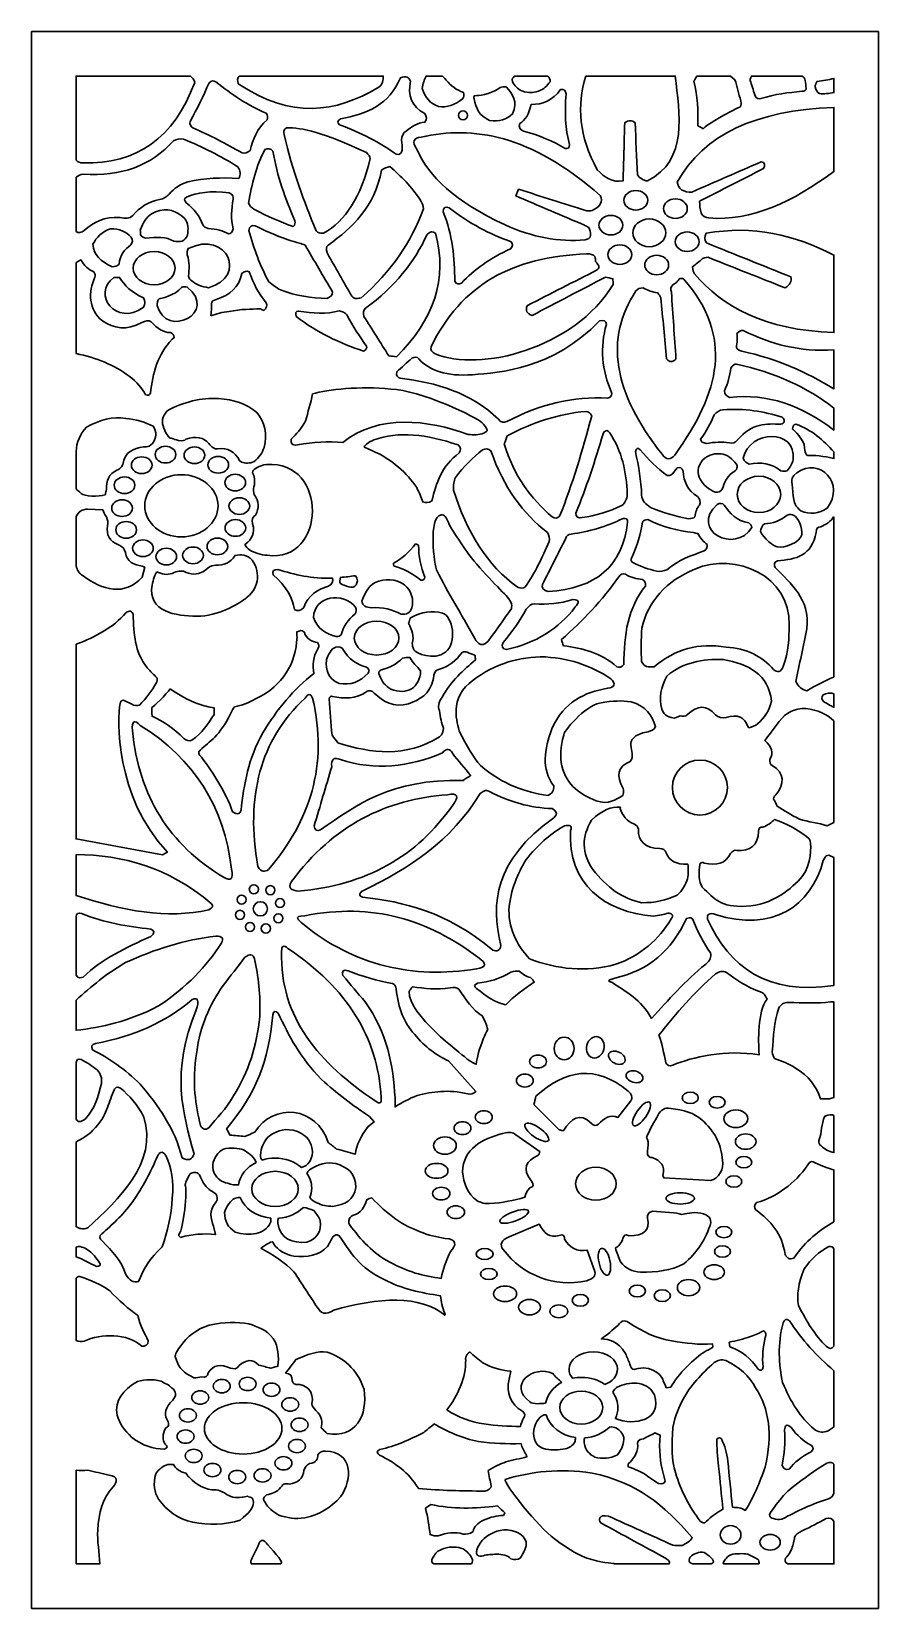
# Model space of a CAD drawing. Header units: centimetres. Extents: x 22.22 to 27.01, y -9 to -0.09.
import ezdxf

# ---------------------------------------------------------------- set-up
doc = ezdxf.new("R2010")
doc.units = ezdxf.units.CM
doc.header["$MEASUREMENT"] = 0
doc.layers.add('layer 1', color=7, linetype='Continuous')

msp = doc.modelspace()

# ---------------------------------------------------------------- linework, layer by layer
at = {"layer": 'layer 1', "color": 250, "lineweight": 30}
for points, knots in [([(22.22329, -0.08614), (22.22329, -0.08614), (27.00868, -0.08614), (27.00868, -0.08614), (27.00868, -0.08614), (27.00868, -0.08614), (27.00868, -9.00021), (27.00868, -9.00021), (27.00868, -9.00021), (27.00868, -9.00021), (22.22329, -9.00021), (22.22329, -9.00021), (22.22329, -9.00021), (22.22329, -9.00021), (22.22329, -0.08614), (22.22329, -0.08614)], [0, 0, 0, 0, 0.2, 0.2, 0.2, 0.2, 0.4, 0.4, 0.4, 0.4, 0.6, 0.6, 0.6, 0.6, 1, 1, 1, 1]), ([(23.1218, -0.33806), (23.13298, -0.34666), (23.1413, -0.35812), (23.14515, -0.3741), (23.14515, -0.3741), (23.02891, -0.69016), (22.81537, -0.83641), (22.51323, -0.82807), (22.51323, -0.82807), (22.49838, -0.82937), (22.48573, -0.82415), (22.47521, -0.81237), (22.47521, -0.81237), (22.47521, -0.81237), (22.47521, -0.33806), (22.47521, -0.33806), (22.47521, -0.33806), (22.47521, -0.33806), (23.1218, -0.33806), (23.1218, -0.33806)], [0, 0, 0, 0, 0.1666667, 0.1666667, 0.1666667, 0.1666667, 0.3333333, 0.3333333, 0.3333333, 0.3333333, 0.5, 0.5, 0.5, 0.5, 0.6666667, 0.6666667, 0.6666667, 0.6666667, 1, 1, 1, 1]), ([(23.39626, -0.33806), (23.38557, -0.34843), (23.38586, -0.36349), (23.39139, -0.38086), (23.39139, -0.38086), (23.68919, -0.5814), (23.94133, -0.54534), (24.18215, -0.40339), (24.18215, -0.40339), (24.20754, -0.38629), (24.21083, -0.3598), (24.21019, -0.33806), (24.21019, -0.33806), (24.21019, -0.33806), (23.39626, -0.33806), (23.39626, -0.33806)], [0, 0, 0, 0, 0.2, 0.2, 0.2, 0.2, 0.4, 0.4, 0.4, 0.4, 0.6, 0.6, 0.6, 0.6, 1, 1, 1, 1]), ([(23.96822, -0.57912), (23.95543, -0.59038), (23.94642, -0.60163), (23.96372, -0.61291), (23.96372, -0.61291), (24.08539, -0.6578), (24.19136, -0.71369), (24.28305, -0.77963), (24.28305, -0.77963), (24.32932, -0.79087), (24.31799, -0.73154), (24.31454, -0.70078), (24.31454, -0.70078), (24.31416, -0.67597), (24.32277, -0.6587), (24.3404, -0.64896), (24.3404, -0.64896), (24.37038, -0.62286), (24.40411, -0.60332), (24.44609, -0.59827), (24.44609, -0.59827), (24.45772, -0.58212), (24.45734, -0.56597), (24.44497, -0.54982), (24.44497, -0.54982), (24.37019, -0.51097), (24.34882, -0.44714), (24.36401, -0.36621), (24.36401, -0.36621), (24.35707, -0.34576), (24.34169, -0.33562), (24.30779, -0.34819), (24.30779, -0.34819), (24.24591, -0.49544), (24.12007, -0.5551), (23.96822, -0.57912)], [0, 0, 0, 0, 0.1, 0.1, 0.1, 0.1, 0.2, 0.2, 0.2, 0.2, 0.3, 0.3, 0.3, 0.3, 0.4, 0.4, 0.4, 0.4, 0.5, 0.5, 0.5, 0.5, 0.6, 0.6, 0.6, 0.6, 0.7, 0.7, 0.7, 0.7, 0.8, 0.8, 0.8, 0.8, 1, 1, 1, 1]), ([(24.546, -0.33806), (24.54923, -0.34183), (24.55506, -0.34851), (24.56584, -0.36058), (24.56584, -0.36058), (24.59382, -0.39192), (24.6246, -0.41806), (24.66311, -0.42986), (24.66311, -0.42986), (24.67003, -0.44478), (24.66665, -0.4566), (24.65861, -0.46703), (24.65861, -0.46703), (24.61612, -0.4982), (24.57198, -0.52017), (24.52199, -0.50927), (24.52199, -0.50927), (24.47853, -0.4942), (24.44735, -0.46143), (24.43091, -0.40733), (24.43091, -0.40733), (24.43534, -0.38189), (24.44137, -0.3578), (24.45259, -0.33806), (24.45259, -0.33806), (24.45259, -0.33806), (24.546, -0.33806), (24.546, -0.33806)], [0, 0, 0, 0, 0.125, 0.125, 0.125, 0.125, 0.25, 0.25, 0.25, 0.25, 0.375, 0.375, 0.375, 0.375, 0.5, 0.5, 0.5, 0.5, 0.625, 0.625, 0.625, 0.625, 0.75, 0.75, 0.75, 0.75, 1, 1, 1, 1]), ([(25.14089, -0.33806), (25.14896, -0.3467), (25.15517, -0.35626), (25.15391, -0.36959), (25.15391, -0.36959), (25.13306, -0.39349), (25.11947, -0.41215), (25.08813, -0.42253), (25.08813, -0.42253), (25.05045, -0.43314), (25.03865, -0.43515), (24.99368, -0.42196), (24.99368, -0.42196), (24.96989, -0.41093), (24.95359, -0.39281), (24.94027, -0.36903), (24.94027, -0.36903), (24.93625, -0.35428), (24.94375, -0.34408), (24.95368, -0.33806), (24.95368, -0.33806), (24.95368, -0.33806), (25.14089, -0.33806), (25.14089, -0.33806)], [0, 0, 0, 0, 0.1428571, 0.1428571, 0.1428571, 0.1428571, 0.2857143, 0.2857143, 0.2857143, 0.2857143, 0.4285714, 0.4285714, 0.4285714, 0.4285714, 0.5714286, 0.5714286, 0.5714286, 0.5714286, 0.7142857, 0.7142857, 0.7142857, 0.7142857, 1, 1, 1, 1]), ([(25.35459, -0.33806), (25.30363, -0.50448), (25.31647, -0.67972), (25.41983, -0.8675), (25.41983, -0.8675), (25.46092, -0.9121), (25.5066, -0.94108), (25.56601, -0.93058), (25.56601, -0.93058), (25.569, -0.82094), (25.57201, -0.7113), (25.57501, -0.60165), (25.57501, -0.60165), (25.5975, -0.58664), (25.61698, -0.58663), (25.63347, -0.60165), (25.63347, -0.60165), (25.63797, -0.70003), (25.64247, -0.79841), (25.64697, -0.89679), (25.64697, -0.89679), (25.6627, -0.91706), (25.68144, -0.92832), (25.70318, -0.93058), (25.70318, -0.93058), (25.93687, -0.81351), (25.88314, -0.54715), (25.86046, -0.33806), (25.86046, -0.33806), (25.86046, -0.33806), (25.35459, -0.33806), (25.35459, -0.33806)], [0, 0, 0, 0, 0.1111111, 0.1111111, 0.1111111, 0.1111111, 0.2222222, 0.2222222, 0.2222222, 0.2222222, 0.3333333, 0.3333333, 0.3333333, 0.3333333, 0.4444444, 0.4444444, 0.4444444, 0.4444444, 0.5555556, 0.5555556, 0.5555556, 0.5555556, 0.6666667, 0.6666667, 0.6666667, 0.6666667, 0.7777778, 0.7777778, 0.7777778, 0.7777778, 1, 1, 1, 1]), ([(25.96518, -0.36734), (25.96518, -0.36734), (25.9755, -0.34931), (25.98311, -0.33806), (25.98311, -0.33806), (25.98311, -0.33806), (26.17332, -0.33806), (26.17332, -0.33806), (26.17332, -0.33806), (26.17332, -0.33806), (26.19793, -0.35833), (26.19793, -0.35833), (26.19793, -0.35833), (26.2088, -0.39812), (26.21967, -0.43793), (26.23054, -0.47773), (26.23054, -0.47773), (26.23579, -0.50177), (26.23054, -0.51528), (26.21479, -0.51829), (26.21479, -0.51829), (26.09751, -0.57517), (26.04824, -0.60859), (26.01803, -0.63544), (26.01803, -0.63544), (26.0079, -0.62981), (25.99778, -0.62418), (25.98766, -0.61855), (25.98766, -0.61855), (25.99029, -0.5348), (25.98654, -0.45107), (25.96518, -0.36734)], [0, 0, 0, 0, 0.1111111, 0.1111111, 0.1111111, 0.1111111, 0.2222222, 0.2222222, 0.2222222, 0.2222222, 0.3333333, 0.3333333, 0.3333333, 0.3333333, 0.4444444, 0.4444444, 0.4444444, 0.4444444, 0.5555556, 0.5555556, 0.5555556, 0.5555556, 0.6666667, 0.6666667, 0.6666667, 0.6666667, 0.7777778, 0.7777778, 0.7777778, 0.7777778, 1, 1, 1, 1]), ([(26.28675, -0.37016), (26.28016, -0.36383), (26.28461, -0.34801), (26.29109, -0.33806), (26.29109, -0.33806), (26.29109, -0.33806), (26.57768, -0.33806), (26.57768, -0.33806), (26.57768, -0.33806), (26.58703, -0.34362), (26.59347, -0.35131), (26.59541, -0.36227), (26.59541, -0.36227), (26.59691, -0.37748), (26.59841, -0.39269), (26.5999, -0.4079), (26.5999, -0.4079), (26.59841, -0.41916), (26.5909, -0.42441), (26.57742, -0.42366), (26.57742, -0.42366), (26.50013, -0.43155), (26.42288, -0.43914), (26.3441, -0.46534), (26.3441, -0.46534), (26.33079, -0.46833), (26.32048, -0.46458), (26.31318, -0.45408), (26.31318, -0.45408), (26.30437, -0.42611), (26.29556, -0.39813), (26.28675, -0.37016)], [0, 0, 0, 0, 0.1111111, 0.1111111, 0.1111111, 0.1111111, 0.2222222, 0.2222222, 0.2222222, 0.2222222, 0.3333333, 0.3333333, 0.3333333, 0.3333333, 0.4444444, 0.4444444, 0.4444444, 0.4444444, 0.5555556, 0.5555556, 0.5555556, 0.5555556, 0.6666667, 0.6666667, 0.6666667, 0.6666667, 0.7777778, 0.7777778, 0.7777778, 0.7777778, 1, 1, 1, 1]), ([(26.6505, -0.39832), (26.65199, -0.38819), (26.65479, -0.37805), (26.66231, -0.3679), (26.66231, -0.3679), (26.69452, -0.36437), (26.72644, -0.35995), (26.75676, -0.35072), (26.75676, -0.35072), (26.75676, -0.35072), (26.75676, -0.43157), (26.75676, -0.43157), (26.75676, -0.43157), (26.72938, -0.43669), (26.70203, -0.43855), (26.67468, -0.43718), (26.67468, -0.43718), (26.66309, -0.42915), (26.65457, -0.41685), (26.6505, -0.39832)], [0, 0, 0, 0, 0.1666667, 0.1666667, 0.1666667, 0.1666667, 0.3333333, 0.3333333, 0.3333333, 0.3333333, 0.5, 0.5, 0.5, 0.5, 0.6666667, 0.6666667, 0.6666667, 0.6666667, 1, 1, 1, 1]), ([(23.22611, -0.37523), (23.23883, -0.36206), (23.25158, -0.3647), (23.26434, -0.36959), (23.26434, -0.36959), (23.35406, -0.44167), (23.44706, -0.50553), (23.54881, -0.54758), (23.54881, -0.54758), (23.55911, -0.5595), (23.55911, -0.57245), (23.55444, -0.58588), (23.55444, -0.58588), (23.49438, -0.63534), (23.47538, -0.69659), (23.45773, -0.75823), (23.45773, -0.75823), (23.44274, -0.77061), (23.42773, -0.77737), (23.41276, -0.77174), (23.41276, -0.77174), (23.32086, -0.72054), (23.2288, -0.66999), (23.1339, -0.63093), (23.1339, -0.63093), (23.12338, -0.62249), (23.11476, -0.61272), (23.11929, -0.59376), (23.11929, -0.59376), (23.15884, -0.52288), (23.19558, -0.45059), (23.22611, -0.37523)], [0, 0, 0, 0, 0.1111111, 0.1111111, 0.1111111, 0.1111111, 0.2222222, 0.2222222, 0.2222222, 0.2222222, 0.3333333, 0.3333333, 0.3333333, 0.3333333, 0.4444444, 0.4444444, 0.4444444, 0.4444444, 0.5555556, 0.5555556, 0.5555556, 0.5555556, 0.6666667, 0.6666667, 0.6666667, 0.6666667, 0.7777778, 0.7777778, 0.7777778, 0.7777778, 1, 1, 1, 1]), ([(24.72382, -0.46591), (24.72495, -0.46253), (24.71292, -0.44603), (24.73844, -0.44789), (24.73844, -0.44789), (24.76397, -0.44974), (24.83995, -0.42913), (24.87112, -0.40339), (24.87112, -0.40339), (24.88237, -0.39945), (24.89361, -0.39776), (24.90486, -0.39832), (24.90486, -0.39832), (24.94351, -0.43902), (24.97189, -0.4837), (24.9414, -0.55152), (24.9414, -0.55152), (24.90826, -0.58408), (24.86562, -0.5976), (24.81153, -0.58813), (24.81153, -0.58813), (24.7534, -0.56546), (24.73387, -0.51864), (24.72382, -0.46591)], [0, 0, 0, 0, 0.1428571, 0.1428571, 0.1428571, 0.1428571, 0.2857143, 0.2857143, 0.2857143, 0.2857143, 0.4285714, 0.4285714, 0.4285714, 0.4285714, 0.5714286, 0.5714286, 0.5714286, 0.5714286, 0.7142857, 0.7142857, 0.7142857, 0.7142857, 1, 1, 1, 1]), ([(25.04653, -0.49801), (25.11005, -0.49978), (25.16626, -0.47596), (25.21182, -0.41465), (25.21182, -0.41465), (25.2313, -0.41091), (25.24179, -0.41917), (25.2433, -0.43943), (25.2433, -0.43943), (25.2351, -0.54123), (25.23874, -0.63763), (25.26354, -0.72443), (25.26354, -0.72443), (25.26432, -0.74701), (25.25193, -0.74848), (25.23768, -0.74696), (25.23768, -0.74696), (25.16956, -0.70622), (25.0929, -0.67279), (25.00381, -0.65008), (25.00381, -0.65008), (24.9817, -0.63994), (24.97459, -0.62529), (24.98244, -0.60615), (24.98244, -0.60615), (25.01337, -0.58925), (25.03361, -0.55095), (25.04653, -0.49801)], [0, 0, 0, 0, 0.125, 0.125, 0.125, 0.125, 0.25, 0.25, 0.25, 0.25, 0.375, 0.375, 0.375, 0.375, 0.5, 0.5, 0.5, 0.5, 0.625, 0.625, 0.625, 0.625, 0.75, 0.75, 0.75, 0.75, 1, 1, 1, 1]), ([(25.87185, -0.93734), (25.87409, -0.95461), (25.88232, -0.96888), (25.89659, -0.98015), (25.89659, -0.98015), (25.9123, -0.99218), (25.93329, -0.99367), (25.95506, -0.99366), (25.95506, -0.99366), (26.08549, -0.93659), (26.21592, -0.87952), (26.34635, -0.82244), (26.34635, -0.82244), (26.36771, -0.82593), (26.36846, -0.84076), (26.35985, -0.86074), (26.35985, -0.86074), (26.23916, -0.92232), (26.11846, -0.9839), (25.99778, -1.04548), (25.99778, -1.04548), (25.99852, -1.06688), (26, -1.08864), (26.00678, -1.11307), (26.00678, -1.11307), (26.01536, -1.13149), (26.03186, -1.13673), (26.04951, -1.1401), (26.04951, -1.1401), (26.29138, -1.15989), (26.52571, -1.0475), (26.75676, -0.87743), (26.75676, -0.87743), (26.75676, -0.87743), (26.75676, -0.5152), (26.75676, -0.5152), (26.75676, -0.5152), (26.31804, -0.53096), (26.01872, -0.66787), (25.87185, -0.93734)], [0, 0, 0, 0, 0.0909091, 0.0909091, 0.0909091, 0.0909091, 0.1818182, 0.1818182, 0.1818182, 0.1818182, 0.2727273, 0.2727273, 0.2727273, 0.2727273, 0.3636364, 0.3636364, 0.3636364, 0.3636364, 0.4545455, 0.4545455, 0.4545455, 0.4545455, 0.5454545, 0.5454545, 0.5454545, 0.5454545, 0.6363636, 0.6363636, 0.6363636, 0.6363636, 0.7272727, 0.7272727, 0.7272727, 0.7272727, 0.8181818, 0.8181818, 0.8181818, 0.8181818, 1, 1, 1, 1]), ([(25.38115, -1.23698), (25.38298, -1.2565), (25.36693, -1.25977), (25.35192, -1.26401), (25.35192, -1.26401), (25.20388, -1.27754), (25.05284, -1.24901), (24.89879, -1.17841), (24.89879, -1.17841), (24.61783, -1.04849), (24.46506, -0.9043), (24.39999, -0.75034), (24.39999, -0.75034), (24.37227, -0.7098), (24.38052, -0.68728), (24.42473, -0.68275), (24.42473, -0.68275), (24.71724, -0.61854), (25.03844, -0.66451), (25.43895, -1.01506), (25.43895, -1.01506), (25.4446, -1.03046), (25.44798, -1.04586), (25.43558, -1.06125), (25.43558, -1.06125), (25.42732, -1.07834), (25.41082, -1.08923), (25.3906, -1.09729), (25.3906, -1.09729), (25.3816, -1.1003), (25.37187, -1.10106), (25.36136, -1.09955), (25.36136, -1.09955), (25.23281, -1.05899), (25.10425, -1.01844), (24.97569, -0.97789), (24.97569, -0.97789), (24.97044, -0.99028), (24.9652, -1.00267), (24.95995, -1.01506), (24.95995, -1.01506), (25.08926, -1.07026), (25.21856, -1.12546), (25.34787, -1.18065), (25.34787, -1.18065), (25.35575, -1.18479), (25.36362, -1.18892), (25.37149, -1.19304), (25.37149, -1.19304), (25.379, -1.20709), (25.38418, -1.22146), (25.38115, -1.23698)], [0, 0, 0, 0, 0.0714286, 0.0714286, 0.0714286, 0.0714286, 0.1428571, 0.1428571, 0.1428571, 0.1428571, 0.2142857, 0.2142857, 0.2142857, 0.2142857, 0.2857143, 0.2857143, 0.2857143, 0.2857143, 0.3571429, 0.3571429, 0.3571429, 0.3571429, 0.4285714, 0.4285714, 0.4285714, 0.4285714, 0.5, 0.5, 0.5, 0.5, 0.5714286, 0.5714286, 0.5714286, 0.5714286, 0.6428571, 0.6428571, 0.6428571, 0.6428571, 0.7142857, 0.7142857, 0.7142857, 0.7142857, 0.7857143, 0.7857143, 0.7857143, 0.7857143, 0.8571429, 0.8571429, 0.8571429, 0.8571429, 1, 1, 1, 1]), ([(24.66141, -0.58475), (24.67538, -0.58475), (24.68671, -0.57365), (24.68671, -0.55996), (24.68671, -0.55996), (24.68671, -0.54628), (24.67538, -0.53518), (24.66141, -0.53518), (24.66141, -0.53518), (24.64744, -0.53518), (24.63612, -0.54628), (24.63612, -0.55996), (24.63612, -0.55996), (24.63612, -0.57365), (24.64744, -0.58475), (24.66141, -0.58475)], [0, 0, 0, 0, 0.2, 0.2, 0.2, 0.2, 0.4, 0.4, 0.4, 0.4, 0.6, 0.6, 0.6, 0.6, 1, 1, 1, 1]), ([(22.47521, -0.90955), (22.48737, -0.90115), (22.50004, -0.89432), (22.51435, -0.89228), (22.51435, -0.89228), (22.73098, -0.90731), (22.90114, -0.84423), (23.02484, -0.70304), (23.02484, -0.70304), (23.04227, -0.6961), (23.06062, -0.69198), (23.08105, -0.69402), (23.08105, -0.69402), (23.18946, -0.73802), (23.29272, -0.78974), (23.38915, -0.85173), (23.38915, -0.85173), (23.40489, -0.87352), (23.40638, -0.8953), (23.39365, -0.91706), (23.39365, -0.91706), (23.29768, -0.90933), (23.20174, -0.91576), (23.1058, -0.93509), (23.1058, -0.93509), (23.06487, -0.94981), (23.02901, -0.97215), (23.0001, -1.00492), (23.0001, -1.00492), (22.98802, -1.02049), (22.96871, -1.02988), (22.94613, -1.03647), (22.94613, -1.03647), (22.88295, -1.04706), (22.8346, -1.07991), (22.79546, -1.12658), (22.79546, -1.12658), (22.77651, -1.14384), (22.7514, -1.1446), (22.72349, -1.13785), (22.72349, -1.13785), (22.63281, -1.12894), (22.57554, -1.16743), (22.5211, -1.20994), (22.5211, -1.20994), (22.50357, -1.2254), (22.48867, -1.22533), (22.47521, -1.21642), (22.47521, -1.21642), (22.47521, -1.21642), (22.47521, -0.90955), (22.47521, -0.90955)], [0, 0, 0, 0, 0.0714286, 0.0714286, 0.0714286, 0.0714286, 0.1428571, 0.1428571, 0.1428571, 0.1428571, 0.2142857, 0.2142857, 0.2142857, 0.2142857, 0.2857143, 0.2857143, 0.2857143, 0.2857143, 0.3571429, 0.3571429, 0.3571429, 0.3571429, 0.4285714, 0.4285714, 0.4285714, 0.4285714, 0.5, 0.5, 0.5, 0.5, 0.5714286, 0.5714286, 0.5714286, 0.5714286, 0.6428571, 0.6428571, 0.6428571, 0.6428571, 0.7142857, 0.7142857, 0.7142857, 0.7142857, 0.7857143, 0.7857143, 0.7857143, 0.7857143, 0.8571429, 0.8571429, 0.8571429, 0.8571429, 1, 1, 1, 1]), ([(23.65113, -0.66811), (23.64513, -0.65309), (23.64663, -0.63995), (23.66462, -0.63093), (23.66462, -0.63093), (23.74789, -0.62713), (23.87625, -0.65721), (24.11552, -0.77061), (24.11552, -0.77061), (24.12812, -0.78126), (24.13776, -0.79225), (24.13688, -0.80441), (24.13688, -0.80441), (24.08535, -1.01997), (23.99614, -1.15846), (23.87265, -1.22684), (23.87265, -1.22684), (23.85428, -1.22832), (23.84041, -1.22382), (23.83104, -1.21332), (23.83104, -1.21332), (23.76438, -1.04405), (23.69636, -0.87722), (23.65113, -0.66811)], [0, 0, 0, 0, 0.1428571, 0.1428571, 0.1428571, 0.1428571, 0.2857143, 0.2857143, 0.2857143, 0.2857143, 0.4285714, 0.4285714, 0.4285714, 0.4285714, 0.5714286, 0.5714286, 0.5714286, 0.5714286, 0.7142857, 0.7142857, 0.7142857, 0.7142857, 1, 1, 1, 1]), ([(23.54207, -0.75259), (23.55967, -0.74545), (23.5754, -0.74581), (23.58704, -0.76273), (23.58704, -0.76273), (23.61149, -0.90406), (23.65736, -1.03365), (23.71185, -1.157), (23.71185, -1.157), (23.71374, -1.1675), (23.71374, -1.17802), (23.70061, -1.18854), (23.70061, -1.18854), (23.62977, -1.16243), (23.55703, -1.13163), (23.48022, -1.09054), (23.48022, -1.09054), (23.4658, -1.08151), (23.45418, -1.07063), (23.44874, -1.05562), (23.44874, -1.05562), (23.46879, -0.94906), (23.4919, -0.84404), (23.54207, -0.75259)], [0, 0, 0, 0, 0.1428571, 0.1428571, 0.1428571, 0.1428571, 0.2857143, 0.2857143, 0.2857143, 0.2857143, 0.4285714, 0.4285714, 0.4285714, 0.4285714, 0.5714286, 0.5714286, 0.5714286, 0.5714286, 0.7142857, 0.7142857, 0.7142857, 0.7142857, 1, 1, 1, 1]), ([(23.89513, -1.34061), (23.88613, -1.31733), (23.88763, -1.30157), (23.89963, -1.2933), (23.89963, -1.2933), (24.03881, -1.1933), (24.16094, -1.07517), (24.20097, -0.86975), (24.20097, -0.86975), (24.2152, -0.86001), (24.23094, -0.85325), (24.24819, -0.84947), (24.24819, -0.84947), (24.31146, -0.90518), (24.37163, -0.96348), (24.41686, -1.03422), (24.41686, -1.03422), (24.4296, -1.05225), (24.43634, -1.07027), (24.4371, -1.08828), (24.4371, -1.08828), (24.36954, -1.27467), (24.25578, -1.44334), (24.08628, -1.59069), (24.08628, -1.59069), (24.06733, -1.59535), (24.04819, -1.60152), (24.03231, -1.58168), (24.03231, -1.58168), (23.98658, -1.50132), (23.94085, -1.42096), (23.89513, -1.34061)], [0, 0, 0, 0, 0.1111111, 0.1111111, 0.1111111, 0.1111111, 0.2222222, 0.2222222, 0.2222222, 0.2222222, 0.3333333, 0.3333333, 0.3333333, 0.3333333, 0.4444444, 0.4444444, 0.4444444, 0.4444444, 0.5555556, 0.5555556, 0.5555556, 0.5555556, 0.6666667, 0.6666667, 0.6666667, 0.6666667, 0.7777778, 0.7777778, 0.7777778, 0.7777778, 1, 1, 1, 1]), ([(23.09749, -1.05449), (23.08695, -1.04286), (23.08018, -1.0316), (23.09973, -1.02295), (23.09973, -1.02295), (23.15707, -0.99571), (23.23503, -0.98525), (23.34036, -0.99705), (23.34036, -0.99705), (23.36122, -1.0073), (23.36449, -1.01988), (23.36285, -1.03309), (23.36285, -1.03309), (23.35263, -1.09072), (23.34945, -1.14741), (23.36173, -1.20206), (23.36173, -1.20206), (23.35985, -1.21933), (23.35122, -1.22833), (23.33586, -1.2291), (23.33586, -1.2291), (23.30633, -1.21278), (23.26866, -1.20259), (23.22117, -1.19981), (23.22117, -1.19981), (23.2065, -1.19618), (23.1961, -1.18951), (23.19194, -1.17841), (23.19194, -1.17841), (23.17352, -1.13127), (23.14288, -1.08959), (23.09749, -1.05449)], [0, 0, 0, 0, 0.1111111, 0.1111111, 0.1111111, 0.1111111, 0.2222222, 0.2222222, 0.2222222, 0.2222222, 0.3333333, 0.3333333, 0.3333333, 0.3333333, 0.4444444, 0.4444444, 0.4444444, 0.4444444, 0.5555556, 0.5555556, 0.5555556, 0.5555556, 0.6666667, 0.6666667, 0.6666667, 0.6666667, 0.7777778, 0.7777778, 0.7777778, 0.7777778, 1, 1, 1, 1]), ([(25.63751, -1.09505), (25.67475, -1.09505), (25.70497, -1.07033), (25.70497, -1.03985), (25.70497, -1.03985), (25.70497, -1.00937), (25.67475, -0.98466), (25.63751, -0.98466), (25.63751, -0.98466), (25.60026, -0.98466), (25.57004, -1.00937), (25.57004, -1.03985), (25.57004, -1.03985), (25.57004, -1.07033), (25.60026, -1.09505), (25.63751, -1.09505)], [0, 0, 0, 0, 0.2, 0.2, 0.2, 0.2, 0.4, 0.4, 0.4, 0.4, 0.6, 0.6, 0.6, 0.6, 1, 1, 1, 1]), ([(25.86127, -1.14236), (25.89851, -1.14236), (25.92873, -1.11764), (25.92873, -1.08717), (25.92873, -1.08717), (25.92873, -1.05669), (25.89851, -1.03197), (25.86127, -1.03197), (25.86127, -1.03197), (25.82402, -1.03197), (25.7938, -1.05669), (25.7938, -1.08717), (25.7938, -1.08717), (25.7938, -1.11764), (25.82402, -1.14236), (25.86127, -1.14236)], [0, 0, 0, 0, 0.2, 0.2, 0.2, 0.2, 0.4, 0.4, 0.4, 0.4, 0.6, 0.6, 0.6, 0.6, 1, 1, 1, 1]), ([(22.83775, -1.20769), (22.84225, -1.19981), (22.85688, -1.1307), (22.92433, -1.10518), (22.92433, -1.10518), (22.99179, -1.07967), (23.04275, -1.09957), (23.08624, -1.14011), (23.08624, -1.14011), (23.11041, -1.17346), (23.11003, -1.20066), (23.10423, -1.23698), (23.10423, -1.23698), (23.0971, -1.25275), (23.08697, -1.264), (23.07388, -1.27077), (23.07388, -1.27077), (23.05849, -1.27452), (23.04313, -1.27414), (23.02777, -1.2719), (23.02777, -1.2719), (22.9826, -1.24361), (22.93013, -1.24906), (22.86699, -1.25387), (22.86699, -1.25387), (22.85311, -1.25049), (22.84373, -1.24411), (22.83887, -1.23473), (22.83887, -1.23473), (22.8385, -1.22571), (22.83812, -1.2167), (22.83775, -1.20769)], [0, 0, 0, 0, 0.1111111, 0.1111111, 0.1111111, 0.1111111, 0.2222222, 0.2222222, 0.2222222, 0.2222222, 0.3333333, 0.3333333, 0.3333333, 0.3333333, 0.4444444, 0.4444444, 0.4444444, 0.4444444, 0.5555556, 0.5555556, 0.5555556, 0.5555556, 0.6666667, 0.6666667, 0.6666667, 0.6666667, 0.7777778, 0.7777778, 0.7777778, 0.7777778, 1, 1, 1, 1]), ([(24.5491, -1.10518), (24.5502, -1.08116), (24.56182, -1.07365), (24.58394, -1.08265), (24.58394, -1.08265), (24.69534, -1.17042), (24.81209, -1.23144), (24.93251, -1.27415), (24.93251, -1.27415), (24.94682, -1.28766), (24.94004, -1.30117), (24.93027, -1.3147), (24.93027, -1.3147), (24.81378, -1.36652), (24.72401, -1.4326), (24.65254, -1.50845), (24.65254, -1.50845), (24.63754, -1.51487), (24.62328, -1.51789), (24.61431, -1.49719), (24.61431, -1.49719), (24.61494, -1.36652), (24.60246, -1.23584), (24.5491, -1.10518)], [0, 0, 0, 0, 0.1428571, 0.1428571, 0.1428571, 0.1428571, 0.2857143, 0.2857143, 0.2857143, 0.2857143, 0.4285714, 0.4285714, 0.4285714, 0.4285714, 0.5714286, 0.5714286, 0.5714286, 0.5714286, 0.7142857, 0.7142857, 0.7142857, 0.7142857, 1, 1, 1, 1]), ([(25.49697, -1.23586), (25.5342, -1.23586), (25.56443, -1.21114), (25.56443, -1.18067), (25.56443, -1.18067), (25.56443, -1.15019), (25.5342, -1.12547), (25.49697, -1.12547), (25.49697, -1.12547), (25.45972, -1.12547), (25.4295, -1.15019), (25.4295, -1.18067), (25.4295, -1.18067), (25.4295, -1.21114), (25.45972, -1.23586), (25.49697, -1.23586)], [0, 0, 0, 0, 0.2, 0.2, 0.2, 0.2, 0.4, 0.4, 0.4, 0.4, 0.6, 0.6, 0.6, 0.6, 1, 1, 1, 1]), ([(25.71397, -1.30231), (25.7655, -1.30231), (25.80729, -1.26725), (25.80729, -1.22402), (25.80729, -1.22402), (25.80729, -1.1808), (25.7655, -1.14574), (25.71397, -1.14574), (25.71397, -1.14574), (25.66244, -1.14574), (25.62065, -1.1808), (25.62065, -1.22402), (25.62065, -1.22402), (25.62065, -1.26725), (25.66244, -1.30231), (25.71397, -1.30231)], [0, 0, 0, 0, 0.2, 0.2, 0.2, 0.2, 0.4, 0.4, 0.4, 0.4, 0.6, 0.6, 0.6, 0.6, 1, 1, 1, 1]), ([(22.78603, -1.24937), (22.79578, -1.26513), (22.79502, -1.27939), (22.78378, -1.29217), (22.78378, -1.29217), (22.75076, -1.31916), (22.72149, -1.34917), (22.71856, -1.40032), (22.71856, -1.40032), (22.70756, -1.414), (22.69329, -1.41465), (22.67922, -1.41609), (22.67922, -1.41609), (22.61531, -1.38679), (22.57109, -1.3481), (22.57014, -1.2888), (22.57014, -1.2888), (22.59038, -1.249), (22.62, -1.21673), (22.67022, -1.20094), (22.67022, -1.20094), (22.71932, -1.20056), (22.75794, -1.21671), (22.78603, -1.24937)], [0, 0, 0, 0, 0.1428571, 0.1428571, 0.1428571, 0.1428571, 0.2857143, 0.2857143, 0.2857143, 0.2857143, 0.4285714, 0.4285714, 0.4285714, 0.4285714, 0.5714286, 0.5714286, 0.5714286, 0.5714286, 0.7142857, 0.7142857, 0.7142857, 0.7142857, 1, 1, 1, 1]), ([(23.10311, -1.3485), (23.10217, -1.33705), (23.10215, -1.32542), (23.10873, -1.31245), (23.10873, -1.31245), (23.32932, -1.20531), (23.44547, -1.47364), (23.2223, -1.53436), (23.2223, -1.53436), (23.18711, -1.52907), (23.15515, -1.51786), (23.12897, -1.49606), (23.12897, -1.49606), (23.12165, -1.4904), (23.11412, -1.4854), (23.10986, -1.46903), (23.10986, -1.46903), (23.11492, -1.42885), (23.11604, -1.38867), (23.10311, -1.3485)], [0, 0, 0, 0, 0.1666667, 0.1666667, 0.1666667, 0.1666667, 0.3333333, 0.3333333, 0.3333333, 0.3333333, 0.5, 0.5, 0.5, 0.5, 0.6666667, 0.6666667, 0.6666667, 0.6666667, 1, 1, 1, 1]), ([(23.45056, -1.20994), (23.45495, -1.18574), (23.46825, -1.17936), (23.48766, -1.18517), (23.48766, -1.18517), (23.56969, -1.2245), (23.65223, -1.26073), (23.73728, -1.28204), (23.73728, -1.28204), (23.74776, -1.28579), (23.75826, -1.28954), (23.76876, -1.2933), (23.76876, -1.2933), (23.82047, -1.38154), (23.8722, -1.46978), (23.92392, -1.55802), (23.92392, -1.55802), (23.92391, -1.57491), (23.91342, -1.5873), (23.89244, -1.59519), (23.89244, -1.59519), (23.80474, -1.59172), (23.71702, -1.58028), (23.62933, -1.54675), (23.62933, -1.54675), (23.60758, -1.53455), (23.58584, -1.51877), (23.56412, -1.50057), (23.56412, -1.50057), (23.51444, -1.41045), (23.47922, -1.31208), (23.45056, -1.20994)], [0, 0, 0, 0, 0.1111111, 0.1111111, 0.1111111, 0.1111111, 0.2222222, 0.2222222, 0.2222222, 0.2222222, 0.3333333, 0.3333333, 0.3333333, 0.3333333, 0.4444444, 0.4444444, 0.4444444, 0.4444444, 0.5555556, 0.5555556, 0.5555556, 0.5555556, 0.6666667, 0.6666667, 0.6666667, 0.6666667, 0.7777778, 0.7777778, 0.7777778, 0.7777778, 1, 1, 1, 1]), ([(24.11058, -1.65039), (24.09631, -1.66013), (24.09782, -1.67778), (24.10158, -1.69657), (24.10158, -1.69657), (24.14843, -1.77092), (24.19528, -1.84526), (24.24213, -1.91961), (24.24213, -1.91961), (24.25637, -1.92111), (24.27061, -1.92261), (24.28486, -1.92412), (24.28486, -1.92412), (24.4974, -1.71535), (24.57564, -1.48369), (24.50636, -1.22684), (24.50636, -1.22684), (24.49155, -1.21465), (24.4758, -1.21277), (24.45801, -1.23361), (24.45801, -1.23361), (24.38866, -1.38855), (24.27585, -1.52852), (24.11058, -1.65039)], [0, 0, 0, 0, 0.1428571, 0.1428571, 0.1428571, 0.1428571, 0.2857143, 0.2857143, 0.2857143, 0.2857143, 0.4285714, 0.4285714, 0.4285714, 0.4285714, 0.5714286, 0.5714286, 0.5714286, 0.5714286, 0.7142857, 0.7142857, 0.7142857, 0.7142857, 1, 1, 1, 1]), ([(25.92761, -1.32935), (25.96484, -1.32935), (25.99507, -1.30463), (25.99507, -1.27416), (25.99507, -1.27416), (25.99507, -1.24368), (25.96484, -1.21896), (25.92761, -1.21896), (25.92761, -1.21896), (25.89036, -1.21896), (25.86014, -1.24368), (25.86014, -1.27416), (25.86014, -1.27416), (25.86014, -1.30463), (25.89036, -1.32935), (25.92761, -1.32935)], [0, 0, 0, 0, 0.2, 0.2, 0.2, 0.2, 0.4, 0.4, 0.4, 0.4, 0.6, 0.6, 0.6, 0.6, 1, 1, 1, 1]), ([(26.03667, -1.28092), (26.02542, -1.26291), (26.02468, -1.24488), (26.03443, -1.22685), (26.03443, -1.22685), (26.29935, -1.1792), (26.53597, -1.23541), (26.75676, -1.34989), (26.75676, -1.34989), (26.75676, -1.34989), (26.75676, -1.78773), (26.75676, -1.78773), (26.75676, -1.78773), (26.36039, -1.77357), (26.12793, -1.64115), (25.96921, -1.45552), (25.96921, -1.45552), (25.96435, -1.44689), (25.95985, -1.43675), (25.95797, -1.41609), (25.95797, -1.41609), (25.97708, -1.4007), (25.99619, -1.38531), (26.01531, -1.36991), (26.01531, -1.36991), (26.02968, -1.36522), (26.04559, -1.35727), (26.05354, -1.3654), (26.05354, -1.3654), (26.19634, -1.4221), (26.33914, -1.4788), (26.48194, -1.5355), (26.48194, -1.5355), (26.5093, -1.51784), (26.52016, -1.49719), (26.51455, -1.47354), (26.51455, -1.47354), (26.35526, -1.40933), (26.19597, -1.34513), (26.03667, -1.28092)], [0, 0, 0, 0, 0.0909091, 0.0909091, 0.0909091, 0.0909091, 0.1818182, 0.1818182, 0.1818182, 0.1818182, 0.2727273, 0.2727273, 0.2727273, 0.2727273, 0.3636364, 0.3636364, 0.3636364, 0.3636364, 0.4545455, 0.4545455, 0.4545455, 0.4545455, 0.5454545, 0.5454545, 0.5454545, 0.5454545, 0.6363636, 0.6363636, 0.6363636, 0.6363636, 0.7272727, 0.7272727, 0.7272727, 0.7272727, 0.8181818, 0.8181818, 0.8181818, 0.8181818, 1, 1, 1, 1]), ([(22.9158, -1.51747), (22.98124, -1.51747), (23.03432, -1.4756), (23.03432, -1.42397), (23.03432, -1.42397), (23.03432, -1.37234), (22.98124, -1.33047), (22.9158, -1.33047), (22.9158, -1.33047), (22.85035, -1.33047), (22.79727, -1.37234), (22.79727, -1.42397), (22.79727, -1.42397), (22.79727, -1.4756), (22.85035, -1.51747), (22.9158, -1.51747)], [0, 0, 0, 0, 0.2, 0.2, 0.2, 0.2, 0.4, 0.4, 0.4, 0.4, 0.6, 0.6, 0.6, 0.6, 1, 1, 1, 1]), ([(25.54756, -1.40257), (25.5848, -1.40257), (25.61502, -1.37785), (25.61502, -1.34738), (25.61502, -1.34738), (25.61502, -1.3169), (25.5848, -1.29218), (25.54756, -1.29218), (25.54756, -1.29218), (25.51031, -1.29218), (25.48009, -1.3169), (25.48009, -1.34738), (25.48009, -1.34738), (25.48009, -1.37785), (25.51031, -1.40257), (25.54756, -1.40257)], [0, 0, 0, 0, 0.2, 0.2, 0.2, 0.2, 0.4, 0.4, 0.4, 0.4, 0.6, 0.6, 0.6, 0.6, 1, 1, 1, 1]), ([(22.47521, -1.39177), (22.47521, -1.39177), (22.50268, -1.37666), (22.50268, -1.37666), (22.50268, -1.37666), (22.51917, -1.40821), (22.54315, -1.43073), (22.57464, -1.44425), (22.57464, -1.44425), (22.58288, -1.45439), (22.58511, -1.46452), (22.58139, -1.47466), (22.58139, -1.47466), (22.54249, -1.55736), (22.54529, -1.65871), (22.62355, -1.72191), (22.62355, -1.72191), (22.68884, -1.76421), (22.76042, -1.77942), (22.84675, -1.7315), (22.84675, -1.7315), (22.86568, -1.72078), (22.88366, -1.71664), (22.8996, -1.72699), (22.8996, -1.72699), (22.93295, -1.76679), (22.9693, -1.78707), (23.00866, -1.78782), (23.00866, -1.78782), (23.02256, -1.79298), (23.02815, -1.80331), (23.02994, -1.81605), (23.02994, -1.81605), (23.02994, -1.81605), (23.01764, -1.82526), (23.01764, -1.82526), (23.01764, -1.82526), (22.93594, -1.91333), (22.90602, -2.01829), (22.89607, -2.12978), (22.89607, -2.12978), (22.88846, -2.14258), (22.87873, -2.14355), (22.86801, -2.13914), (22.86801, -2.13914), (22.84564, -2.10219), (22.81868, -2.06603), (22.77449, -2.03373), (22.77449, -2.03373), (22.69128, -1.97129), (22.58957, -1.93107), (22.47521, -1.90608), (22.47521, -1.90608), (22.47521, -1.90608), (22.47521, -1.39177), (22.47521, -1.39177)], [0, 0, 0, 0, 0.0666667, 0.0666667, 0.0666667, 0.0666667, 0.1333333, 0.1333333, 0.1333333, 0.1333333, 0.2, 0.2, 0.2, 0.2, 0.2666667, 0.2666667, 0.2666667, 0.2666667, 0.3333333, 0.3333333, 0.3333333, 0.3333333, 0.4, 0.4, 0.4, 0.4, 0.4666667, 0.4666667, 0.4666667, 0.4666667, 0.5333333, 0.5333333, 0.5333333, 0.5333333, 0.6, 0.6, 0.6, 0.6, 0.6666667, 0.6666667, 0.6666667, 0.6666667, 0.7333333, 0.7333333, 0.7333333, 0.7333333, 0.8, 0.8, 0.8, 0.8, 0.8666667, 0.8666667, 0.8666667, 0.8666667, 1, 1, 1, 1]), ([(25.41039, -1.37103), (25.40758, -1.39618), (25.41619, -1.38529), (25.42838, -1.41046), (25.42838, -1.41046), (25.43062, -1.41833), (25.42761, -1.42622), (25.41938, -1.43411), (25.41938, -1.43411), (25.28782, -1.50094), (25.15627, -1.56778), (25.02472, -1.63462), (25.02472, -1.63462), (25.01141, -1.66377), (25.02303, -1.68131), (25.0517, -1.69094), (25.0517, -1.69094), (25.18963, -1.61884), (25.32756, -1.54675), (25.46548, -1.47466), (25.46548, -1.47466), (25.47972, -1.47766), (25.49396, -1.48067), (25.50821, -1.48368), (25.50821, -1.48368), (25.50858, -1.49456), (25.50895, -1.50545), (25.50933, -1.51634), (25.50933, -1.51634), (25.29001, -1.87895), (24.75505, -2.01392), (24.50355, -1.90722), (24.50355, -1.90722), (24.48781, -1.90046), (24.47403, -1.88132), (24.4805, -1.86892), (24.4805, -1.86892), (24.65275, -1.51594), (24.93867, -1.35937), (25.35978, -1.34286), (25.35978, -1.34286), (25.37888, -1.34382), (25.39865, -1.34391), (25.40701, -1.35863), (25.40701, -1.35863), (25.40814, -1.36277), (25.40926, -1.3669), (25.41039, -1.37103)], [0, 0, 0, 0, 0.0769231, 0.0769231, 0.0769231, 0.0769231, 0.1538462, 0.1538462, 0.1538462, 0.1538462, 0.2307692, 0.2307692, 0.2307692, 0.2307692, 0.3076923, 0.3076923, 0.3076923, 0.3076923, 0.3846154, 0.3846154, 0.3846154, 0.3846154, 0.4615385, 0.4615385, 0.4615385, 0.4615385, 0.5384615, 0.5384615, 0.5384615, 0.5384615, 0.6153846, 0.6153846, 0.6153846, 0.6153846, 0.6923077, 0.6923077, 0.6923077, 0.6923077, 0.7692308, 0.7692308, 0.7692308, 0.7692308, 0.8461538, 0.8461538, 0.8461538, 0.8461538, 1, 1, 1, 1]), ([(25.75558, -1.46115), (25.79281, -1.46115), (25.82304, -1.43643), (25.82304, -1.40596), (25.82304, -1.40596), (25.82304, -1.37548), (25.79281, -1.35076), (25.75558, -1.35076), (25.75558, -1.35076), (25.71833, -1.35076), (25.68811, -1.37548), (25.68811, -1.40596), (25.68811, -1.40596), (25.68811, -1.43643), (25.71833, -1.46115), (25.75558, -1.46115)], [0, 0, 0, 0, 0.2, 0.2, 0.2, 0.2, 0.4, 0.4, 0.4, 0.4, 0.6, 0.6, 0.6, 0.6, 1, 1, 1, 1]), ([(22.68777, -1.47579), (22.69883, -1.47598), (22.70989, -1.47617), (22.72095, -1.47635), (22.72095, -1.47635), (22.74947, -1.52118), (22.78833, -1.562), (22.85587, -1.59181), (22.85587, -1.59181), (22.86745, -1.6086), (22.86566, -1.62718), (22.85475, -1.64701), (22.85475, -1.64701), (22.70074, -1.75418), (22.56035, -1.57146), (22.68777, -1.47579)], [0, 0, 0, 0, 0.2, 0.2, 0.2, 0.2, 0.4, 0.4, 0.4, 0.4, 0.6, 0.6, 0.6, 0.6, 1, 1, 1, 1]), ([(23.23569, -1.693), (23.23829, -1.67169), (23.24179, -1.63473), (23.24029, -1.62448), (23.24029, -1.62448), (23.23825, -1.61062), (23.25515, -1.60559), (23.26728, -1.60082), (23.26728, -1.60082), (23.34392, -1.57465), (23.3975, -1.53054), (23.4112, -1.45326), (23.4112, -1.45326), (23.42506, -1.44347), (23.43892, -1.43595), (23.4528, -1.44425), (23.4528, -1.44425), (23.47729, -1.50827), (23.50398, -1.56686), (23.5495, -1.61884), (23.5495, -1.61884), (23.5568, -1.63686), (23.54964, -1.65072), (23.53595, -1.66269), (23.53595, -1.66269), (23.52887, -1.6591), (23.52513, -1.65779), (23.51798, -1.65427), (23.51798, -1.65427), (23.46252, -1.65464), (23.40672, -1.65539), (23.34029, -1.66832), (23.34029, -1.66832), (23.30187, -1.67298), (23.26737, -1.68159), (23.23569, -1.693)], [0, 0, 0, 0, 0.1, 0.1, 0.1, 0.1, 0.2, 0.2, 0.2, 0.2, 0.3, 0.3, 0.3, 0.3, 0.4, 0.4, 0.4, 0.4, 0.5, 0.5, 0.5, 0.5, 0.6, 0.6, 0.6, 0.6, 0.7, 0.7, 0.7, 0.7, 0.8, 0.8, 0.8, 0.8, 1, 1, 1, 1]), ([(25.63864, -1.55238), (25.64874, -1.54224), (25.65996, -1.53359), (25.67912, -1.53549), (25.67912, -1.53549), (25.70459, -1.54828), (25.73081, -1.55991), (25.76232, -1.56365), (25.76232, -1.56365), (25.76794, -1.57266), (25.77357, -1.58167), (25.77919, -1.59068), (25.77919, -1.59068), (25.79005, -1.70596), (25.80092, -1.82123), (25.81179, -1.93651), (25.81179, -1.93651), (25.8279, -1.95641), (25.84551, -1.95678), (25.86464, -1.93763), (25.86464, -1.93763), (25.85602, -1.81185), (25.8474, -1.68606), (25.83878, -1.56028), (25.83878, -1.56028), (25.83165, -1.54113), (25.83502, -1.52648), (25.8489, -1.51634), (25.8489, -1.51634), (25.87252, -1.5017), (25.86501, -1.50658), (25.88263, -1.48592), (25.88263, -1.48592), (25.89124, -1.47991), (25.89986, -1.47992), (25.90849, -1.48592), (25.90849, -1.48592), (26.19186, -1.81074), (26.11297, -2.12521), (25.85803, -2.4806), (25.85803, -2.4806), (25.83403, -2.50913), (25.81004, -2.50762), (25.78606, -2.4761), (25.78606, -2.4761), (25.50902, -2.12614), (25.45989, -1.81822), (25.63864, -1.55238)], [0, 0, 0, 0, 0.0769231, 0.0769231, 0.0769231, 0.0769231, 0.1538462, 0.1538462, 0.1538462, 0.1538462, 0.2307692, 0.2307692, 0.2307692, 0.2307692, 0.3076923, 0.3076923, 0.3076923, 0.3076923, 0.3846154, 0.3846154, 0.3846154, 0.3846154, 0.4615385, 0.4615385, 0.4615385, 0.4615385, 0.5384615, 0.5384615, 0.5384615, 0.5384615, 0.6153846, 0.6153846, 0.6153846, 0.6153846, 0.6923077, 0.6923077, 0.6923077, 0.6923077, 0.7692308, 0.7692308, 0.7692308, 0.7692308, 0.8461538, 0.8461538, 0.8461538, 0.8461538, 1, 1, 1, 1]), ([(22.93345, -1.63631), (22.92991, -1.63067), (22.93832, -1.59688), (22.94358, -1.59688), (22.94358, -1.59688), (22.94883, -1.59688), (23.03596, -1.57943), (23.07063, -1.53268), (23.07063, -1.53268), (23.08178, -1.52845), (23.08844, -1.52592), (23.10324, -1.53098), (23.10324, -1.53098), (23.28162, -1.67562), (22.98324, -1.82466), (22.93345, -1.63631)], [0, 0, 0, 0, 0.2, 0.2, 0.2, 0.2, 0.4, 0.4, 0.4, 0.4, 0.6, 0.6, 0.6, 0.6, 1, 1, 1, 1]), ([(23.71929, -1.69657), (23.71474, -1.67965), (23.71322, -1.66499), (23.73278, -1.66616), (23.73278, -1.66616), (23.81168, -1.67922), (23.88926, -1.68506), (23.96216, -1.66504), (23.96216, -1.66504), (23.98145, -1.66748), (23.99457, -1.67612), (24.00488, -1.68756), (24.00488, -1.68756), (24.03862, -1.75157), (24.07646, -1.8094), (24.1162, -1.86442), (24.1162, -1.86442), (24.11957, -1.8753), (24.11394, -1.88469), (24.09933, -1.89258), (24.09933, -1.89258), (23.96609, -1.84827), (23.83752, -1.78893), (23.71929, -1.69657)], [0, 0, 0, 0, 0.1428571, 0.1428571, 0.1428571, 0.1428571, 0.2857143, 0.2857143, 0.2857143, 0.2857143, 0.4285714, 0.4285714, 0.4285714, 0.4285714, 0.5714286, 0.5714286, 0.5714286, 0.5714286, 0.7142857, 0.7142857, 0.7142857, 0.7142857, 1, 1, 1, 1]), ([(25.43332, -1.72136), (25.45655, -1.71459), (25.4693, -1.72135), (25.47156, -1.74163), (25.47156, -1.74163), (25.43557, -1.87008), (25.44306, -1.9999), (25.50304, -2.13139), (25.50304, -2.13139), (25.50228, -2.14491), (25.49403, -2.15392), (25.4783, -2.15843), (25.4783, -2.15843), (25.28721, -2.14888), (25.09747, -2.18972), (24.90935, -2.29135), (24.90935, -2.29135), (24.89136, -2.29588), (24.87412, -2.29741), (24.86213, -2.27783), (24.86213, -2.27783), (24.70512, -2.12647), (24.51171, -2.07083), (24.30666, -2.04578), (24.30666, -2.04578), (24.29315, -2.04053), (24.2819, -2.03302), (24.28643, -2.00973), (24.28643, -2.00973), (24.31529, -1.98382), (24.34415, -1.95792), (24.37301, -1.93201), (24.37301, -1.93201), (24.38801, -1.92558), (24.40227, -1.92179), (24.41124, -1.93652), (24.41124, -1.93652), (24.47211, -2.0028), (24.56725, -2.03688), (24.7156, -2.02586), (24.7156, -2.02586), (24.86896, -2.01447), (25.16692, -1.99606), (25.43332, -1.72136)], [0, 0, 0, 0, 0.0833333, 0.0833333, 0.0833333, 0.0833333, 0.1666667, 0.1666667, 0.1666667, 0.1666667, 0.25, 0.25, 0.25, 0.25, 0.3333333, 0.3333333, 0.3333333, 0.3333333, 0.4166667, 0.4166667, 0.4166667, 0.4166667, 0.5, 0.5, 0.5, 0.5, 0.5833333, 0.5833333, 0.5833333, 0.5833333, 0.6666667, 0.6666667, 0.6666667, 0.6666667, 0.75, 0.75, 0.75, 0.75, 0.8333333, 0.8333333, 0.8333333, 0.8333333, 1, 1, 1, 1]), ([(26.20917, -1.79233), (26.22004, -1.78255), (26.23126, -1.77428), (26.24515, -1.77656), (26.24515, -1.77656), (26.3975, -1.85166), (26.56307, -1.89862), (26.75676, -1.88574), (26.75676, -1.88574), (26.75676, -1.88574), (26.75676, -2.10579), (26.75676, -2.10579), (26.75676, -2.10579), (26.60124, -2.01152), (26.43259, -1.9348), (26.23728, -1.89371), (26.23728, -1.89371), (26.22079, -1.88956), (26.21029, -1.88242), (26.2058, -1.87231), (26.2058, -1.87231), (26.21059, -1.84565), (26.21339, -1.81897), (26.20917, -1.79233)], [0, 0, 0, 0, 0.1428571, 0.1428571, 0.1428571, 0.1428571, 0.2857143, 0.2857143, 0.2857143, 0.2857143, 0.4285714, 0.4285714, 0.4285714, 0.4285714, 0.5714286, 0.5714286, 0.5714286, 0.5714286, 0.7142857, 0.7142857, 0.7142857, 0.7142857, 1, 1, 1, 1]), ([(26.17544, -1.98833), (26.18405, -1.97332), (26.19417, -1.96581), (26.2058, -1.9658), (26.2058, -1.9658), (26.42219, -2.01461), (26.60675, -2.09654), (26.75676, -2.21452), (26.75676, -2.21452), (26.75676, -2.21452), (26.75676, -2.33859), (26.75676, -2.33859), (26.75676, -2.33859), (26.57518, -2.20112), (26.38129, -2.12872), (26.16869, -2.15505), (26.16869, -2.15505), (26.15418, -2.14666), (26.13728, -2.14071), (26.13833, -2.11675), (26.13833, -2.11675), (26.15822, -2.07583), (26.16759, -2.03227), (26.17544, -1.98833)], [0, 0, 0, 0, 0.1428571, 0.1428571, 0.1428571, 0.1428571, 0.2857143, 0.2857143, 0.2857143, 0.2857143, 0.4285714, 0.4285714, 0.4285714, 0.4285714, 0.5714286, 0.5714286, 0.5714286, 0.5714286, 0.7142857, 0.7142857, 0.7142857, 0.7142857, 1, 1, 1, 1]), ([(23.81098, -2.13427), (23.89711, -2.10963), (24.07936, -2.08906), (24.25382, -2.10774), (24.25382, -2.10774), (24.41546, -2.11285), (24.74274, -2.263), (24.7778, -2.30599), (24.7778, -2.30599), (24.81286, -2.34899), (24.7941, -2.34372), (24.77892, -2.35669), (24.77892, -2.35669), (24.75058, -2.3681), (24.72102, -2.36706), (24.69122, -2.36344), (24.69122, -2.36344), (24.46241, -2.28079), (24.18511, -2.24717), (23.9817, -2.4089), (23.9817, -2.4089), (23.90129, -2.40043), (23.8151, -2.40765), (23.72605, -2.42257), (23.72605, -2.42257), (23.69088, -2.42929), (23.68859, -2.41129), (23.69099, -2.38978), (23.69099, -2.38978), (23.72009, -2.36279), (23.74733, -2.3311), (23.77047, -2.28905), (23.77047, -2.28905), (23.78525, -2.23756), (23.80125, -2.1862), (23.81098, -2.13427)], [0, 0, 0, 0, 0.1, 0.1, 0.1, 0.1, 0.2, 0.2, 0.2, 0.2, 0.3, 0.3, 0.3, 0.3, 0.4, 0.4, 0.4, 0.4, 0.5, 0.5, 0.5, 0.5, 0.6, 0.6, 0.6, 0.6, 0.7, 0.7, 0.7, 0.7, 0.8, 0.8, 0.8, 0.8, 1, 1, 1, 1]), ([(22.97122, -2.32771), (22.95524, -2.29531), (22.96109, -2.26292), (22.98875, -2.2305), (22.98875, -2.2305), (23.08412, -2.17739), (23.18132, -2.15714), (23.27983, -2.16023), (23.27983, -2.16023), (23.36376, -2.16833), (23.44022, -2.18806), (23.49609, -2.23988), (23.49609, -2.23988), (23.54143, -2.29528), (23.5571, -2.36054), (23.53701, -2.4378), (23.53701, -2.4378), (23.52746, -2.4696), (23.50719, -2.49498), (23.48206, -2.51744), (23.48206, -2.51744), (23.45331, -2.52851), (23.43103, -2.52654), (23.4105, -2.52114), (23.4105, -2.52114), (23.4105, -2.52114), (23.39907, -2.51159), (23.39907, -2.51159), (23.39907, -2.51159), (23.37197, -2.46153), (23.33223, -2.43557), (23.27398, -2.44483), (23.27398, -2.44483), (23.25563, -2.4488), (23.24007, -2.43354), (23.22488, -2.41555), (23.22488, -2.41555), (23.19564, -2.38277), (23.15395, -2.3683), (23.09513, -2.39096), (23.09513, -2.39096), (23.08972, -2.39819), (23.07486, -2.40088), (23.05305, -2.39799), (23.05305, -2.39799), (23.03979, -2.39369), (23.02655, -2.38939), (23.0133, -2.3851), (23.0133, -2.3851), (23.0109, -2.38472), (23.00848, -2.38439), (23.00608, -2.38415), (23.00608, -2.38415), (23.00608, -2.38415), (23.00161, -2.38041), (23.00161, -2.38041), (23.00161, -2.38041), (22.9868, -2.36284), (22.97666, -2.34527), (22.97122, -2.32771)], [0, 0, 0, 0, 0.0625, 0.0625, 0.0625, 0.0625, 0.125, 0.125, 0.125, 0.125, 0.1875, 0.1875, 0.1875, 0.1875, 0.25, 0.25, 0.25, 0.25, 0.3125, 0.3125, 0.3125, 0.3125, 0.375, 0.375, 0.375, 0.375, 0.4375, 0.4375, 0.4375, 0.4375, 0.5, 0.5, 0.5, 0.5, 0.5625, 0.5625, 0.5625, 0.5625, 0.625, 0.625, 0.625, 0.625, 0.6875, 0.6875, 0.6875, 0.6875, 0.75, 0.75, 0.75, 0.75, 0.8125, 0.8125, 0.8125, 0.8125, 0.875, 0.875, 0.875, 0.875, 1, 1, 1, 1]), ([(26.07986, -2.25306), (26.09448, -2.23653), (26.11134, -2.22678), (26.13047, -2.22376), (26.13047, -2.22376), (26.25072, -2.2157), (26.36119, -2.23261), (26.46497, -2.26657), (26.46497, -2.26657), (26.4837, -2.27811), (26.47865, -2.30364), (26.4571, -2.30543), (26.4571, -2.30543), (26.37674, -2.30376), (26.29676, -2.29567), (26.21029, -2.39668), (26.21029, -2.39668), (26.19942, -2.40983), (26.18479, -2.41471), (26.16645, -2.41132), (26.16645, -2.41132), (26.12558, -2.40375), (26.08139, -2.40722), (26.03602, -2.4147), (26.03602, -2.4147), (26.01798, -2.41092), (26.004, -2.40477), (26.00396, -2.39049), (26.00396, -2.39049), (26.03613, -2.34619), (26.06122, -2.30032), (26.07986, -2.25306)], [0, 0, 0, 0, 0.1111111, 0.1111111, 0.1111111, 0.1111111, 0.2222222, 0.2222222, 0.2222222, 0.2222222, 0.3333333, 0.3333333, 0.3333333, 0.3333333, 0.4444444, 0.4444444, 0.4444444, 0.4444444, 0.5555556, 0.5555556, 0.5555556, 0.5555556, 0.6666667, 0.6666667, 0.6666667, 0.6666667, 0.7777778, 0.7777778, 0.7777778, 0.7777778, 1, 1, 1, 1]), ([(22.47521, -2.67087), (22.47521, -2.60061), (22.47521, -2.53033), (22.47521, -2.46005), (22.47521, -2.46005), (22.47637, -2.40735), (22.49788, -2.36207), (22.53334, -2.32185), (22.53334, -2.32185), (22.60874, -2.28222), (22.68316, -2.2592), (22.75545, -2.27267), (22.75545, -2.27267), (22.81467, -2.2797), (22.86611, -2.29454), (22.90976, -2.31717), (22.90976, -2.31717), (22.93354, -2.34999), (22.92729, -2.38277), (22.90742, -2.41555), (22.90742, -2.41555), (22.90742, -2.41555), (22.88836, -2.4297), (22.88836, -2.4297), (22.88836, -2.4297), (22.87845, -2.4337), (22.8675, -2.43522), (22.85548, -2.43429), (22.85548, -2.43429), (22.79929, -2.4428), (22.74898, -2.45953), (22.73975, -2.53385), (22.73975, -2.53385), (22.72814, -2.55588), (22.71601, -2.56085), (22.70585, -2.56546), (22.70585, -2.56546), (22.65965, -2.58635), (22.64564, -2.62655), (22.64623, -2.67555), (22.64623, -2.67555), (22.64428, -2.68414), (22.64234, -2.69273), (22.64039, -2.70132), (22.64039, -2.70132), (22.64039, -2.70132), (22.63851, -2.70546), (22.63851, -2.70546), (22.63851, -2.70546), (22.60178, -2.71585), (22.52251, -2.71652), (22.50294, -2.69664), (22.50294, -2.69664), (22.48903, -2.68249), (22.48143, -2.68248), (22.47521, -2.67087)], [0, 0, 0, 0, 0.0666667, 0.0666667, 0.0666667, 0.0666667, 0.1333333, 0.1333333, 0.1333333, 0.1333333, 0.2, 0.2, 0.2, 0.2, 0.2666667, 0.2666667, 0.2666667, 0.2666667, 0.3333333, 0.3333333, 0.3333333, 0.3333333, 0.4, 0.4, 0.4, 0.4, 0.4666667, 0.4666667, 0.4666667, 0.4666667, 0.5333333, 0.5333333, 0.5333333, 0.5333333, 0.6, 0.6, 0.6, 0.6, 0.6666667, 0.6666667, 0.6666667, 0.6666667, 0.7333333, 0.7333333, 0.7333333, 0.7333333, 0.8, 0.8, 0.8, 0.8, 0.8666667, 0.8666667, 0.8666667, 0.8666667, 1, 1, 1, 1]), ([(24.89473, -2.41752), (24.89998, -2.4025), (24.90523, -2.38748), (24.91048, -2.37246), (24.91048, -2.37246), (25.05199, -2.29721), (25.19923, -2.2461), (25.35574, -2.2339), (25.35574, -2.2339), (25.37044, -2.23765), (25.38589, -2.24036), (25.38835, -2.26094), (25.38835, -2.26094), (25.33575, -2.45277), (25.28101, -2.64366), (25.20732, -2.82643), (25.20732, -2.82643), (25.19458, -2.83547), (25.18145, -2.84187), (25.16572, -2.82981), (25.16572, -2.82981), (25.04413, -2.72639), (24.94734, -2.596), (24.89473, -2.41752)], [0, 0, 0, 0, 0.1428571, 0.1428571, 0.1428571, 0.1428571, 0.2857143, 0.2857143, 0.2857143, 0.2857143, 0.4285714, 0.4285714, 0.4285714, 0.4285714, 0.5714286, 0.5714286, 0.5714286, 0.5714286, 0.7142857, 0.7142857, 0.7142857, 0.7142857, 1, 1, 1, 1]), ([(26.52344, -2.33416), (26.52418, -2.32063), (26.52678, -2.30842), (26.54256, -2.30543), (26.54256, -2.30543), (26.63065, -2.33712), (26.6975, -2.39516), (26.75676, -2.46264), (26.75676, -2.46264), (26.75676, -2.46264), (26.75676, -2.50017), (26.75676, -2.50017), (26.75676, -2.50017), (26.74111, -2.49306), (26.64708, -2.48023), (26.6297, -2.48229), (26.6297, -2.48229), (26.61066, -2.48455), (26.59358, -2.48819), (26.59147, -2.43948), (26.59147, -2.43948), (26.58937, -2.39076), (26.52954, -2.33815), (26.52344, -2.33416)], [0, 0, 0, 0, 0.1428571, 0.1428571, 0.1428571, 0.1428571, 0.2857143, 0.2857143, 0.2857143, 0.2857143, 0.4285714, 0.4285714, 0.4285714, 0.4285714, 0.5714286, 0.5714286, 0.5714286, 0.5714286, 0.7142857, 0.7142857, 0.7142857, 0.7142857, 1, 1, 1, 1]), ([(24.10221, -2.43601), (24.10989, -2.42101), (24.12692, -2.40681), (24.15824, -2.39499), (24.15824, -2.39499), (24.29597, -2.34305), (24.456, -2.36323), (24.63387, -2.42315), (24.63387, -2.42315), (24.64924, -2.43668), (24.6511, -2.45171), (24.63949, -2.46821), (24.63949, -2.46821), (24.5411, -2.54172), (24.50857, -2.639), (24.48545, -2.73969), (24.48545, -2.73969), (24.46815, -2.75011), (24.45085, -2.74965), (24.43356, -2.74551), (24.43356, -2.74551), (24.426, -2.71904), (24.41455, -2.69212), (24.3994, -2.66384), (24.3994, -2.66384), (24.34207, -2.58193), (24.26814, -2.50683), (24.14222, -2.45302), (24.14222, -2.45302), (24.12914, -2.44664), (24.11581, -2.44099), (24.10221, -2.43601)], [0, 0, 0, 0, 0.1111111, 0.1111111, 0.1111111, 0.1111111, 0.2222222, 0.2222222, 0.2222222, 0.2222222, 0.3333333, 0.3333333, 0.3333333, 0.3333333, 0.4444444, 0.4444444, 0.4444444, 0.4444444, 0.5555556, 0.5555556, 0.5555556, 0.5555556, 0.6666667, 0.6666667, 0.6666667, 0.6666667, 0.7777778, 0.7777778, 0.7777778, 0.7777778, 1, 1, 1, 1]), ([(25.2984, -2.80841), (25.2984, -2.83018), (25.31039, -2.83843), (25.33438, -2.83319), (25.33438, -2.83319), (25.41079, -2.82337), (25.48585, -2.80132), (25.55926, -2.76447), (25.55926, -2.76447), (25.57687, -2.75019), (25.58699, -2.72992), (25.58962, -2.70364), (25.58962, -2.70364), (25.58566, -2.57479), (25.55759, -2.45628), (25.49067, -2.35444), (25.49067, -2.35444), (25.47257, -2.33312), (25.46152, -2.34233), (25.45245, -2.36007), (25.45245, -2.36007), (25.40719, -2.51318), (25.35865, -2.66433), (25.2984, -2.80841)], [0, 0, 0, 0, 0.1428571, 0.1428571, 0.1428571, 0.1428571, 0.2857143, 0.2857143, 0.2857143, 0.2857143, 0.4285714, 0.4285714, 0.4285714, 0.4285714, 0.5714286, 0.5714286, 0.5714286, 0.5714286, 0.7142857, 0.7142857, 0.7142857, 0.7142857, 1, 1, 1, 1]), ([(26.27776, -2.53129), (26.26427, -2.52569), (26.25152, -2.51821), (26.24403, -2.4975), (26.24403, -2.4975), (26.28018, -2.33646), (26.54658, -2.33007), (26.52626, -2.50651), (26.52626, -2.50651), (26.52101, -2.53016), (26.50976, -2.55081), (26.49252, -2.56847), (26.49252, -2.56847), (26.48353, -2.57184), (26.47154, -2.57222), (26.45654, -2.56959), (26.45654, -2.56959), (26.4033, -2.52651), (26.34296, -2.5173), (26.27776, -2.53129)], [0, 0, 0, 0, 0.1666667, 0.1666667, 0.1666667, 0.1666667, 0.3333333, 0.3333333, 0.3333333, 0.3333333, 0.5, 0.5, 0.5, 0.5, 0.6666667, 0.6666667, 0.6666667, 0.6666667, 1, 1, 1, 1]), ([(22.84563, -2.58479), (22.87791, -2.58479), (22.90408, -2.56368), (22.90408, -2.53765), (22.90408, -2.53765), (22.90408, -2.51162), (22.87791, -2.49051), (22.84563, -2.49051), (22.84563, -2.49051), (22.81335, -2.49051), (22.78718, -2.51162), (22.78718, -2.53765), (22.78718, -2.53765), (22.78718, -2.56368), (22.81335, -2.58479), (22.84563, -2.58479)], [0, 0, 0, 0, 0.2, 0.2, 0.2, 0.2, 0.4, 0.4, 0.4, 0.4, 0.6, 0.6, 0.6, 0.6, 1, 1, 1, 1]), ([(22.98006, -2.52506), (23.01235, -2.52506), (23.03851, -2.50395), (23.03851, -2.47792), (23.03851, -2.47792), (23.03851, -2.45188), (23.01235, -2.43078), (22.98006, -2.43078), (22.98006, -2.43078), (22.94778, -2.43078), (22.92161, -2.45188), (22.92161, -2.47792), (22.92161, -2.47792), (22.92161, -2.50395), (22.94778, -2.52506), (22.98006, -2.52506)], [0, 0, 0, 0, 0.2, 0.2, 0.2, 0.2, 0.4, 0.4, 0.4, 0.4, 0.6, 0.6, 0.6, 0.6, 1, 1, 1, 1]), ([(23.14371, -2.52857), (23.176, -2.52857), (23.20217, -2.50747), (23.20217, -2.48144), (23.20217, -2.48144), (23.20217, -2.4554), (23.176, -2.43429), (23.14371, -2.43429), (23.14371, -2.43429), (23.11144, -2.43429), (23.08527, -2.4554), (23.08527, -2.48144), (23.08527, -2.48144), (23.08527, -2.50747), (23.11144, -2.52857), (23.14371, -2.52857)], [0, 0, 0, 0, 0.2, 0.2, 0.2, 0.2, 0.4, 0.4, 0.4, 0.4, 0.6, 0.6, 0.6, 0.6, 1, 1, 1, 1]), ([(23.27816, -2.58244), (23.31045, -2.58244), (23.33662, -2.56133), (23.33662, -2.5353), (23.33662, -2.5353), (23.33662, -2.50926), (23.31045, -2.48816), (23.27816, -2.48816), (23.27816, -2.48816), (23.24589, -2.48816), (23.21972, -2.50926), (23.21972, -2.5353), (23.21972, -2.5353), (23.21972, -2.56133), (23.24589, -2.58244), (23.27816, -2.58244)], [0, 0, 0, 0, 0.2, 0.2, 0.2, 0.2, 0.4, 0.4, 0.4, 0.4, 0.6, 0.6, 0.6, 0.6, 1, 1, 1, 1]), ([(24.77184, -2.45132), (24.78823, -2.44361), (24.80415, -2.44249), (24.81906, -2.45582), (24.81906, -2.45582), (24.89045, -2.66402), (25.00102, -2.81158), (25.13839, -2.91768), (25.13839, -2.91768), (25.14888, -2.93493), (25.15188, -2.95221), (25.14739, -2.96949), (25.14739, -2.96949), (25.10949, -3.05941), (25.0676, -3.14615), (25.01471, -3.22407), (25.01471, -3.22407), (25.00234, -3.23498), (24.98735, -3.23272), (24.97198, -3.22858), (24.97198, -3.22858), (24.79637, -3.10278), (24.68132, -2.91278), (24.60767, -2.67886), (24.60767, -2.67886), (24.60552, -2.65058), (24.61059, -2.62749), (24.61892, -2.60677), (24.61892, -2.60677), (24.66512, -2.54536), (24.71666, -2.49468), (24.77184, -2.45132)], [0, 0, 0, 0, 0.1111111, 0.1111111, 0.1111111, 0.1111111, 0.2222222, 0.2222222, 0.2222222, 0.2222222, 0.3333333, 0.3333333, 0.3333333, 0.3333333, 0.4444444, 0.4444444, 0.4444444, 0.4444444, 0.5555556, 0.5555556, 0.5555556, 0.5555556, 0.6666667, 0.6666667, 0.6666667, 0.6666667, 0.7777778, 0.7777778, 0.7777778, 0.7777778, 1, 1, 1, 1]), ([(25.63572, -2.46145), (25.63984, -2.43968), (25.64846, -2.43593), (25.66158, -2.45018), (25.66158, -2.45018), (25.70874, -2.50407), (25.7583, -2.55473), (25.8145, -2.59663), (25.8145, -2.59663), (25.82462, -2.59775), (25.83473, -2.59437), (25.84486, -2.58649), (25.84486, -2.58649), (25.85385, -2.57485), (25.86285, -2.5632), (25.87185, -2.55157), (25.87185, -2.55157), (25.8872, -2.54743), (25.89807, -2.55381), (25.90445, -2.57072), (25.90445, -2.57072), (25.91029, -2.63019), (25.92968, -2.68247), (25.98654, -2.71491), (25.98654, -2.71491), (26.00077, -2.72956), (26.00451, -2.74569), (25.99778, -2.76335), (25.99778, -2.76335), (25.98202, -2.78041), (25.97453, -2.8037), (25.9708, -2.82981), (25.9708, -2.82981), (25.96482, -2.83694), (25.95095, -2.83882), (25.93594, -2.83995), (25.93594, -2.83995), (25.86436, -2.82615), (25.79275, -2.80755), (25.72117, -2.77574), (25.72117, -2.77574), (25.69081, -2.75884), (25.67393, -2.73594), (25.67058, -2.70703), (25.67058, -2.70703), (25.66787, -2.62515), (25.65343, -2.5433), (25.63572, -2.46145)], [0, 0, 0, 0, 0.0769231, 0.0769231, 0.0769231, 0.0769231, 0.1538462, 0.1538462, 0.1538462, 0.1538462, 0.2307692, 0.2307692, 0.2307692, 0.2307692, 0.3076923, 0.3076923, 0.3076923, 0.3076923, 0.3846154, 0.3846154, 0.3846154, 0.3846154, 0.4615385, 0.4615385, 0.4615385, 0.4615385, 0.5384615, 0.5384615, 0.5384615, 0.5384615, 0.6153846, 0.6153846, 0.6153846, 0.6153846, 0.6923077, 0.6923077, 0.6923077, 0.6923077, 0.7692308, 0.7692308, 0.7692308, 0.7692308, 0.8461538, 0.8461538, 0.8461538, 0.8461538, 1, 1, 1, 1]), ([(26.01521, -2.50932), (26.05344, -2.4713), (26.09054, -2.4721), (26.12034, -2.47271), (26.12034, -2.47271), (26.15015, -2.47332), (26.18574, -2.5052), (26.20523, -2.53016), (26.20523, -2.53016), (26.21601, -2.54518), (26.21339, -2.56357), (26.18163, -2.58086), (26.18163, -2.58086), (26.1498, -2.60712), (26.13883, -2.63491), (26.12653, -2.67323), (26.12653, -2.67323), (26.11519, -2.68607), (26.10245, -2.69376), (26.08661, -2.69013), (26.08661, -2.69013), (26.01576, -2.65936), (25.95342, -2.58482), (26.01521, -2.50932)], [0, 0, 0, 0, 0.1428571, 0.1428571, 0.1428571, 0.1428571, 0.2857143, 0.2857143, 0.2857143, 0.2857143, 0.4285714, 0.4285714, 0.4285714, 0.4285714, 0.5714286, 0.5714286, 0.5714286, 0.5714286, 0.7142857, 0.7142857, 0.7142857, 0.7142857, 1, 1, 1, 1]), ([(26.51895, -2.62874), (26.51895, -2.62197), (26.51662, -2.60332), (26.54819, -2.5803), (26.54819, -2.5803), (26.67657, -2.48663), (26.82525, -2.64339), (26.71854, -2.7808), (26.71854, -2.7808), (26.67186, -2.81196), (26.62219, -2.81684), (26.56954, -2.79545), (26.56954, -2.79545), (26.5573, -2.78519), (26.54671, -2.77246), (26.5375, -2.75771), (26.5375, -2.75771), (26.52829, -2.74296), (26.51895, -2.62817), (26.51895, -2.62874)], [0, 0, 0, 0, 0.1666667, 0.1666667, 0.1666667, 0.1666667, 0.3333333, 0.3333333, 0.3333333, 0.3333333, 0.5, 0.5, 0.5, 0.5, 0.6666667, 0.6666667, 0.6666667, 0.6666667, 1, 1, 1, 1]), ([(23.47239, -2.58021), (23.47382, -2.57272), (23.47505, -2.56664), (23.47505, -2.56664), (23.47505, -2.56664), (23.47505, -2.56664), (23.50901, -2.53697), (23.55104, -2.53385), (23.55104, -2.53385), (23.90059, -2.50658), (23.89083, -3.09287), (23.55454, -3.04683), (23.55454, -3.04683), (23.5178, -3.04507), (23.48603, -3.03374), (23.45401, -3.01637), (23.45401, -3.01637), (23.44333, -3.0093), (23.4354, -2.99878), (23.42873, -2.98669), (23.42873, -2.98669), (23.42873, -2.98669), (23.43414, -2.98241), (23.43414, -2.98241), (23.43414, -2.98241), (23.46536, -2.95473), (23.49034, -2.92353), (23.47154, -2.86764), (23.47154, -2.86764), (23.46646, -2.84537), (23.47231, -2.82936), (23.48907, -2.81961), (23.48907, -2.81961), (23.50815, -2.78096), (23.51167, -2.74231), (23.4809, -2.70367), (23.4809, -2.70367), (23.47739, -2.68922), (23.477, -2.67478), (23.47973, -2.66033), (23.47973, -2.66033), (23.48777, -2.62573), (23.4837, -2.60026), (23.47239, -2.58021)], [0, 0, 0, 0, 0.0833333, 0.0833333, 0.0833333, 0.0833333, 0.1666667, 0.1666667, 0.1666667, 0.1666667, 0.25, 0.25, 0.25, 0.25, 0.3333333, 0.3333333, 0.3333333, 0.3333333, 0.4166667, 0.4166667, 0.4166667, 0.4166667, 0.5, 0.5, 0.5, 0.5, 0.5833333, 0.5833333, 0.5833333, 0.5833333, 0.6666667, 0.6666667, 0.6666667, 0.6666667, 0.75, 0.75, 0.75, 0.75, 0.8333333, 0.8333333, 0.8333333, 0.8333333, 1, 1, 1, 1]), ([(22.7486, -2.69839), (22.78089, -2.69839), (22.80706, -2.67729), (22.80706, -2.65126), (22.80706, -2.65126), (22.80706, -2.62522), (22.78089, -2.60411), (22.7486, -2.60411), (22.7486, -2.60411), (22.71633, -2.60411), (22.69016, -2.62522), (22.69016, -2.65126), (22.69016, -2.65126), (22.69016, -2.67729), (22.71633, -2.69839), (22.7486, -2.69839)], [0, 0, 0, 0, 0.2, 0.2, 0.2, 0.2, 0.4, 0.4, 0.4, 0.4, 0.6, 0.6, 0.6, 0.6, 1, 1, 1, 1]), ([(23.06991, -2.94259), (23.18417, -2.94259), (23.27683, -2.86392), (23.27683, -2.76691), (23.27683, -2.76691), (23.27683, -2.66991), (23.18417, -2.59123), (23.06991, -2.59123), (23.06991, -2.59123), (22.95566, -2.59123), (22.863, -2.66991), (22.863, -2.76691), (22.863, -2.76691), (22.863, -2.86392), (22.95566, -2.94259), (23.06991, -2.94259)], [0, 0, 0, 0, 0.2, 0.2, 0.2, 0.2, 0.4, 0.4, 0.4, 0.4, 0.6, 0.6, 0.6, 0.6, 1, 1, 1, 1]), ([(23.37402, -2.68316), (23.40631, -2.68316), (23.43248, -2.66205), (23.43248, -2.63603), (23.43248, -2.63603), (23.43248, -2.60999), (23.40631, -2.58888), (23.37402, -2.58888), (23.37402, -2.58888), (23.34174, -2.58888), (23.31558, -2.60999), (23.31558, -2.63603), (23.31558, -2.63603), (23.31558, -2.66205), (23.34174, -2.68316), (23.37402, -2.68316)], [0, 0, 0, 0, 0.2, 0.2, 0.2, 0.2, 0.4, 0.4, 0.4, 0.4, 0.6, 0.6, 0.6, 0.6, 1, 1, 1, 1]), ([(26.33365, -2.80503), (26.40133, -2.80503), (26.45622, -2.75913), (26.45622, -2.70253), (26.45622, -2.70253), (26.45622, -2.64591), (26.40133, -2.6), (26.33365, -2.6), (26.33365, -2.6), (26.26598, -2.6), (26.21109, -2.64591), (26.21109, -2.70253), (26.21109, -2.70253), (26.21109, -2.75913), (26.26598, -2.80503), (26.33365, -2.80503)], [0, 0, 0, 0, 0.2, 0.2, 0.2, 0.2, 0.4, 0.4, 0.4, 0.4, 0.6, 0.6, 0.6, 0.6, 1, 1, 1, 1]), ([(22.73458, -2.82722), (22.76686, -2.82722), (22.79303, -2.80611), (22.79303, -2.78009), (22.79303, -2.78009), (22.79303, -2.75405), (22.76686, -2.73294), (22.73458, -2.73294), (22.73458, -2.73294), (22.7023, -2.73294), (22.67613, -2.75405), (22.67613, -2.78009), (22.67613, -2.78009), (22.67613, -2.80611), (22.7023, -2.82722), (22.73458, -2.82722)], [0, 0, 0, 0, 0.2, 0.2, 0.2, 0.2, 0.4, 0.4, 0.4, 0.4, 0.6, 0.6, 0.6, 0.6, 1, 1, 1, 1]), ([(23.3974, -2.8155), (23.42968, -2.8155), (23.45585, -2.7944), (23.45585, -2.76837), (23.45585, -2.76837), (23.45585, -2.74233), (23.42968, -2.72122), (23.3974, -2.72122), (23.3974, -2.72122), (23.36512, -2.72122), (23.33895, -2.74233), (23.33895, -2.76837), (23.33895, -2.76837), (23.33895, -2.7944), (23.36512, -2.8155), (23.3974, -2.8155)], [0, 0, 0, 0, 0.2, 0.2, 0.2, 0.2, 0.4, 0.4, 0.4, 0.4, 0.6, 0.6, 0.6, 0.6, 1, 1, 1, 1]), ([(26.09785, -2.75884), (26.11322, -2.7524), (26.12785, -2.74865), (26.13721, -2.76335), (26.13721, -2.76335), (26.16812, -2.81199), (26.20859, -2.85104), (26.27551, -2.8636), (26.27551, -2.8636), (26.28449, -2.86922), (26.29049, -2.87785), (26.2935, -2.88951), (26.2935, -2.88951), (26.20057, -3.04329), (25.93776, -2.90609), (26.09785, -2.75884)], [0, 0, 0, 0, 0.2, 0.2, 0.2, 0.2, 0.4, 0.4, 0.4, 0.4, 0.6, 0.6, 0.6, 0.6, 1, 1, 1, 1]), ([(22.47521, -2.82782), (22.47521, -2.92073), (22.47521, -3.01364), (22.47521, -3.10655), (22.47521, -3.10655), (22.48017, -3.12939), (22.49097, -3.14929), (22.51463, -3.16278), (22.51463, -3.16278), (22.62338, -3.24326), (22.74714, -3.28037), (22.84897, -3.1698), (22.84897, -3.1698), (22.84897, -3.1698), (22.86279, -3.11435), (22.86279, -3.11435), (22.86279, -3.11435), (22.86279, -3.11435), (22.84847, -3.1089), (22.84847, -3.1089), (22.84847, -3.1089), (22.80282, -3.09959), (22.76185, -3.08479), (22.75378, -3.0316), (22.75378, -3.0316), (22.74987, -3.0113), (22.73817, -2.99724), (22.71871, -2.98943), (22.71871, -2.98943), (22.6621, -2.96807), (22.64438, -2.93), (22.65324, -2.88052), (22.65324, -2.88052), (22.65713, -2.86333), (22.65479, -2.84616), (22.64623, -2.82899), (22.64623, -2.82899), (22.63603, -2.81601), (22.62968, -2.80305), (22.62634, -2.79007), (22.62634, -2.79007), (22.62634, -2.79007), (22.54035, -2.78565), (22.54035, -2.78565), (22.54035, -2.78565), (22.50928, -2.78722), (22.48756, -2.80127), (22.47521, -2.82782)], [0, 0, 0, 0, 0.0769231, 0.0769231, 0.0769231, 0.0769231, 0.1538462, 0.1538462, 0.1538462, 0.1538462, 0.2307692, 0.2307692, 0.2307692, 0.2307692, 0.3076923, 0.3076923, 0.3076923, 0.3076923, 0.3846154, 0.3846154, 0.3846154, 0.3846154, 0.4615385, 0.4615385, 0.4615385, 0.4615385, 0.5384615, 0.5384615, 0.5384615, 0.5384615, 0.6153846, 0.6153846, 0.6153846, 0.6153846, 0.6923077, 0.6923077, 0.6923077, 0.6923077, 0.7692308, 0.7692308, 0.7692308, 0.7692308, 0.8461538, 0.8461538, 0.8461538, 0.8461538, 1, 1, 1, 1]), ([(23.37519, -2.93965), (23.40747, -2.93965), (23.43364, -2.91855), (23.43364, -2.89252), (23.43364, -2.89252), (23.43364, -2.86648), (23.40747, -2.84537), (23.37519, -2.84537), (23.37519, -2.84537), (23.34291, -2.84537), (23.31674, -2.86648), (23.31674, -2.89252), (23.31674, -2.89252), (23.31674, -2.91855), (23.34291, -2.93965), (23.37519, -2.93965)], [0, 0, 0, 0, 0.2, 0.2, 0.2, 0.2, 0.4, 0.4, 0.4, 0.4, 0.6, 0.6, 0.6, 0.6, 1, 1, 1, 1]), ([(24.51469, -3.13733), (24.57137, -3.2467), (24.6721, -3.41783), (24.6721, -3.41783), (24.6721, -3.41783), (24.6721, -3.41783), (24.72832, -3.51808), (24.72832, -3.51808), (24.72832, -3.51808), (24.72832, -3.51808), (24.76431, -3.58453), (24.80366, -3.5316), (24.80366, -3.5316), (24.84301, -3.47866), (24.93184, -3.35249), (24.93184, -3.35249), (24.93184, -3.35249), (24.93184, -3.35249), (24.9532, -3.32432), (24.90486, -3.27476), (24.90486, -3.27476), (24.85651, -3.2252), (24.72495, -3.09227), (24.67097, -3.01004), (24.67097, -3.01004), (24.617, -2.92781), (24.59002, -2.89063), (24.57878, -2.86135), (24.57878, -2.86135), (24.56753, -2.83206), (24.55628, -2.8163), (24.53717, -2.81855), (24.53717, -2.81855), (24.46325, -2.82723), (24.49813, -3.10538), (24.51469, -3.13733)], [0, 0, 0, 0, 0.1, 0.1, 0.1, 0.1, 0.2, 0.2, 0.2, 0.2, 0.3, 0.3, 0.3, 0.3, 0.4, 0.4, 0.4, 0.4, 0.5, 0.5, 0.5, 0.5, 0.6, 0.6, 0.6, 0.6, 0.7, 0.7, 0.7, 0.7, 0.8, 0.8, 0.8, 0.8, 1, 1, 1, 1]), ([(25.24218, -2.95034), (25.24778, -2.93793), (25.25489, -2.92704), (25.27254, -2.92668), (25.27254, -2.92668), (25.3718, -2.91341), (25.46972, -2.88516), (25.56601, -2.83882), (25.56601, -2.83882), (25.5824, -2.83606), (25.59232, -2.84085), (25.59074, -2.85909), (25.59074, -2.85909), (25.56451, -3.10873), (25.41118, -3.23574), (25.1421, -3.25111), (25.1421, -3.25111), (25.11625, -3.24435), (25.10538, -3.23158), (25.1095, -3.21281), (25.1095, -3.21281), (25.15373, -3.12532), (25.19795, -3.03782), (25.24218, -2.95034)], [0, 0, 0, 0, 0.1428571, 0.1428571, 0.1428571, 0.1428571, 0.2857143, 0.2857143, 0.2857143, 0.2857143, 0.4285714, 0.4285714, 0.4285714, 0.4285714, 0.5714286, 0.5714286, 0.5714286, 0.5714286, 0.7142857, 0.7142857, 0.7142857, 0.7142857, 1, 1, 1, 1]), ([(25.67507, -2.85685), (25.6822, -2.84972), (25.69232, -2.84559), (25.70544, -2.84445), (25.70544, -2.84445), (25.78779, -2.88589), (25.87343, -2.90926), (25.9618, -2.91768), (25.9618, -2.91768), (25.97079, -2.91992), (25.97979, -2.92218), (25.98879, -2.92443), (25.98879, -2.92443), (26.00191, -2.94958), (26.01952, -2.97023), (26.04164, -2.98639), (26.04164, -2.98639), (26.04016, -3.00179), (26.03717, -3.01606), (26.02365, -3.02244), (26.02365, -3.02244), (25.95251, -3.0473), (25.88147, -3.07311), (25.81338, -3.12833), (25.81338, -3.12833), (25.79462, -3.13585), (25.77588, -3.14186), (25.75716, -3.13733), (25.75716, -3.13733), (25.7101, -3.12579), (25.66553, -3.11057), (25.62448, -3.09002), (25.62448, -3.09002), (25.60987, -3.08325), (25.60725, -3.07199), (25.61661, -3.05623), (25.61661, -3.05623), (25.64454, -2.99257), (25.66515, -2.92648), (25.67507, -2.85685)], [0, 0, 0, 0, 0.0909091, 0.0909091, 0.0909091, 0.0909091, 0.1818182, 0.1818182, 0.1818182, 0.1818182, 0.2727273, 0.2727273, 0.2727273, 0.2727273, 0.3636364, 0.3636364, 0.3636364, 0.3636364, 0.4545455, 0.4545455, 0.4545455, 0.4545455, 0.5454545, 0.5454545, 0.5454545, 0.5454545, 0.6363636, 0.6363636, 0.6363636, 0.6363636, 0.7272727, 0.7272727, 0.7272727, 0.7272727, 0.8181818, 0.8181818, 0.8181818, 0.8181818, 1, 1, 1, 1]), ([(26.36547, -2.86811), (26.35174, -2.87649), (26.34314, -2.8989), (26.34298, -2.91204), (26.34298, -2.91204), (26.34282, -2.92518), (26.39702, -2.98825), (26.43631, -2.99877), (26.43631, -2.99877), (26.47559, -3.0093), (26.56631, -2.9731), (26.57517, -2.93175), (26.57517, -2.93175), (26.58402, -2.89041), (26.54985, -2.83146), (26.53413, -2.82305), (26.53413, -2.82305), (26.51841, -2.81463), (26.51107, -2.81348), (26.49365, -2.81967), (26.49365, -2.81967), (26.4541, -2.85257), (26.411, -2.86675), (26.36547, -2.86811)], [0, 0, 0, 0, 0.1428571, 0.1428571, 0.1428571, 0.1428571, 0.2857143, 0.2857143, 0.2857143, 0.2857143, 0.4285714, 0.4285714, 0.4285714, 0.4285714, 0.5714286, 0.5714286, 0.5714286, 0.5714286, 0.7142857, 0.7142857, 0.7142857, 0.7142857, 1, 1, 1, 1]), ([(26.42473, -3.11593), (26.42201, -3.10235), (26.41212, -3.08802), (26.43822, -3.07764), (26.43822, -3.07764), (26.54354, -3.0706), (26.63312, -3.04882), (26.65636, -2.91768), (26.65636, -2.91768), (26.65636, -2.89515), (26.66534, -2.88465), (26.68334, -2.88613), (26.68334, -2.88613), (26.71185, -2.87189), (26.73884, -2.85615), (26.75531, -2.82981), (26.75531, -2.82981), (26.75531, -2.82981), (26.75676, -2.83064), (26.75676, -2.83064), (26.75676, -2.83064), (26.75676, -2.83064), (26.75676, -3.73431), (26.75676, -3.73431), (26.75676, -3.73431), (26.75676, -3.73431), (26.75531, -3.73549), (26.75531, -3.73549), (26.75531, -3.73549), (26.70508, -3.75803), (26.65485, -3.78356), (26.60464, -3.81209), (26.60464, -3.81209), (26.57352, -3.80663), (26.55477, -3.78674), (26.54167, -3.76028), (26.54167, -3.76028), (26.56265, -3.66114), (26.58365, -3.56201), (26.60464, -3.46288), (26.60464, -3.46288), (26.62072, -3.28896), (26.51445, -3.20877), (26.42473, -3.11593)], [0, 0, 0, 0, 0.0833333, 0.0833333, 0.0833333, 0.0833333, 0.1666667, 0.1666667, 0.1666667, 0.1666667, 0.25, 0.25, 0.25, 0.25, 0.3333333, 0.3333333, 0.3333333, 0.3333333, 0.4166667, 0.4166667, 0.4166667, 0.4166667, 0.5, 0.5, 0.5, 0.5, 0.5833333, 0.5833333, 0.5833333, 0.5833333, 0.6666667, 0.6666667, 0.6666667, 0.6666667, 0.75, 0.75, 0.75, 0.75, 0.8333333, 0.8333333, 0.8333333, 0.8333333, 1, 1, 1, 1]), ([(22.75795, -2.9502), (22.79024, -2.9502), (22.81641, -2.92909), (22.81641, -2.90306), (22.81641, -2.90306), (22.81641, -2.87703), (22.79024, -2.85592), (22.75795, -2.85592), (22.75795, -2.85592), (22.72568, -2.85592), (22.69951, -2.87703), (22.69951, -2.90306), (22.69951, -2.90306), (22.69951, -2.92909), (22.72568, -2.9502), (22.75795, -2.9502)], [0, 0, 0, 0, 0.2, 0.2, 0.2, 0.2, 0.4, 0.4, 0.4, 0.4, 0.6, 0.6, 0.6, 0.6, 1, 1, 1, 1]), ([(22.85264, -3.05444), (22.88493, -3.05444), (22.91109, -3.03333), (22.91109, -3.0073), (22.91109, -3.0073), (22.91109, -2.98126), (22.88493, -2.96016), (22.85264, -2.96016), (22.85264, -2.96016), (22.82036, -2.96016), (22.79419, -2.98126), (22.79419, -3.0073), (22.79419, -3.0073), (22.79419, -3.03333), (22.82036, -3.05444), (22.85264, -3.05444)], [0, 0, 0, 0, 0.2, 0.2, 0.2, 0.2, 0.4, 0.4, 0.4, 0.4, 0.6, 0.6, 0.6, 0.6, 1, 1, 1, 1]), ([(22.98474, -3.10128), (23.01703, -3.10128), (23.04319, -3.08017), (23.04319, -3.05414), (23.04319, -3.05414), (23.04319, -3.02811), (23.01703, -3.007), (22.98474, -3.007), (22.98474, -3.007), (22.95246, -3.007), (22.92629, -3.02811), (22.92629, -3.05414), (22.92629, -3.05414), (22.92629, -3.08017), (22.95246, -3.10128), (22.98474, -3.10128)], [0, 0, 0, 0, 0.2, 0.2, 0.2, 0.2, 0.4, 0.4, 0.4, 0.4, 0.6, 0.6, 0.6, 0.6, 1, 1, 1, 1]), ([(23.13554, -3.09425), (23.16783, -3.09425), (23.194, -3.07314), (23.194, -3.04711), (23.194, -3.04711), (23.194, -3.02108), (23.16783, -2.99997), (23.13554, -2.99997), (23.13554, -2.99997), (23.10327, -2.99997), (23.0771, -3.02108), (23.0771, -3.04711), (23.0771, -3.04711), (23.0771, -3.07314), (23.10327, -3.09425), (23.13554, -3.09425)], [0, 0, 0, 0, 0.2, 0.2, 0.2, 0.2, 0.4, 0.4, 0.4, 0.4, 0.6, 0.6, 0.6, 0.6, 1, 1, 1, 1]), ([(23.27349, -3.04388), (23.30577, -3.04388), (23.33194, -3.02278), (23.33194, -2.99675), (23.33194, -2.99675), (23.33194, -2.97071), (23.30577, -2.9496), (23.27349, -2.9496), (23.27349, -2.9496), (23.24121, -2.9496), (23.21504, -2.97071), (23.21504, -2.99675), (23.21504, -2.99675), (23.21504, -3.02278), (23.24121, -3.04388), (23.27349, -3.04388)], [0, 0, 0, 0, 0.2, 0.2, 0.2, 0.2, 0.4, 0.4, 0.4, 0.4, 0.6, 0.6, 0.6, 0.6, 1, 1, 1, 1]), ([(24.27294, -3.10917), (24.26918, -3.10245), (24.26826, -3.09694), (24.26866, -3.092), (24.26866, -3.092), (24.31411, -3.06697), (24.35536, -3.02935), (24.39363, -2.9827), (24.39363, -2.9827), (24.3995, -2.9839), (24.405, -2.98644), (24.41011, -2.99033), (24.41011, -2.99033), (24.41032, -3.05351), (24.42281, -3.11339), (24.44553, -3.17056), (24.44553, -3.17056), (24.44347, -3.18098), (24.43765, -3.18811), (24.4236, -3.18803), (24.4236, -3.18803), (24.3755, -3.14961), (24.32551, -3.12205), (24.27294, -3.10917)], [0, 0, 0, 0, 0.1428571, 0.1428571, 0.1428571, 0.1428571, 0.2857143, 0.2857143, 0.2857143, 0.2857143, 0.4285714, 0.4285714, 0.4285714, 0.4285714, 0.5714286, 0.5714286, 0.5714286, 0.5714286, 0.7142857, 0.7142857, 0.7142857, 0.7142857, 1, 1, 1, 1]), ([(25.67025, -3.64763), (25.68593, -3.68149), (25.70731, -3.67921), (25.74109, -3.67692), (25.74109, -3.67692), (25.86552, -3.57299), (25.99144, -3.54204), (26.14812, -3.5654), (26.14812, -3.5654), (26.26336, -3.57348), (26.35444, -3.61852), (26.41574, -3.69269), (26.41574, -3.69269), (26.43674, -3.7078), (26.45698, -3.71536), (26.47195, -3.67016), (26.47195, -3.67016), (26.50231, -3.59356), (26.50334, -3.51697), (26.50344, -3.44036), (26.50344, -3.44036), (26.51455, -3.16481), (26.20108, -3.02462), (25.97047, -3.12494), (25.97047, -3.12494), (25.80755, -3.19388), (25.70834, -3.30536), (25.67137, -3.45838), (25.67137, -3.45838), (25.66762, -3.51996), (25.66725, -3.59281), (25.67025, -3.64763)], [0, 0, 0, 0, 0.1111111, 0.1111111, 0.1111111, 0.1111111, 0.2222222, 0.2222222, 0.2222222, 0.2222222, 0.3333333, 0.3333333, 0.3333333, 0.3333333, 0.4444444, 0.4444444, 0.4444444, 0.4444444, 0.5555556, 0.5555556, 0.5555556, 0.5555556, 0.6666667, 0.6666667, 0.6666667, 0.6666667, 0.7777778, 0.7777778, 0.7777778, 0.7777778, 1, 1, 1, 1]), ([(22.93042, -3.14007), (22.92212, -3.15413), (22.91008, -3.18373), (22.90458, -3.21548), (22.90458, -3.21548), (22.87831, -3.36715), (23.04008, -3.39008), (23.15592, -3.39116), (23.15592, -3.39116), (23.28004, -3.39232), (23.38968, -3.32086), (23.42829, -3.29395), (23.42829, -3.29395), (23.50759, -3.23866), (23.52042, -3.15125), (23.47008, -3.07406), (23.47008, -3.07406), (23.43815, -3.04066), (23.4096, -3.04145), (23.37366, -3.04747), (23.37366, -3.04747), (23.37366, -3.04747), (23.37335, -3.04799), (23.37335, -3.04799), (23.37335, -3.04799), (23.3486, -3.09093), (23.30885, -3.10381), (23.26229, -3.10305), (23.26229, -3.10305), (23.22977, -3.10374), (23.22222, -3.11693), (23.20969, -3.12764), (23.20969, -3.12764), (23.17187, -3.1577), (23.13408, -3.1577), (23.09629, -3.14404), (23.09629, -3.14404), (23.07894, -3.13174), (23.05516, -3.13446), (23.02849, -3.14404), (23.02849, -3.14404), (22.99925, -3.15985), (22.97003, -3.15633), (22.94082, -3.14404), (22.94082, -3.14404), (22.94082, -3.14404), (22.93042, -3.14007), (22.93042, -3.14007)], [0, 0, 0, 0, 0.0769231, 0.0769231, 0.0769231, 0.0769231, 0.1538462, 0.1538462, 0.1538462, 0.1538462, 0.2307692, 0.2307692, 0.2307692, 0.2307692, 0.3076923, 0.3076923, 0.3076923, 0.3076923, 0.3846154, 0.3846154, 0.3846154, 0.3846154, 0.4615385, 0.4615385, 0.4615385, 0.4615385, 0.5384615, 0.5384615, 0.5384615, 0.5384615, 0.6153846, 0.6153846, 0.6153846, 0.6153846, 0.6923077, 0.6923077, 0.6923077, 0.6923077, 0.7692308, 0.7692308, 0.7692308, 0.7692308, 0.8461538, 0.8461538, 0.8461538, 0.8461538, 1, 1, 1, 1]), ([(23.70991, -3.3538), (23.72704, -3.36147), (23.74418, -3.36222), (23.76133, -3.34235), (23.76133, -3.34235), (23.78499, -3.27323), (23.83916, -3.2417), (23.90188, -3.22069), (23.90188, -3.22069), (23.92433, -3.21226), (23.92724, -3.19528), (23.92331, -3.17527), (23.92331, -3.17527), (23.80627, -3.18122), (23.71016, -3.1558), (23.61584, -3.12764), (23.61584, -3.12764), (23.59244, -3.12529), (23.58309, -3.13545), (23.58778, -3.15809), (23.58778, -3.15809), (23.66486, -3.22245), (23.69617, -3.28791), (23.70991, -3.3538)], [0, 0, 0, 0, 0.1428571, 0.1428571, 0.1428571, 0.1428571, 0.2857143, 0.2857143, 0.2857143, 0.2857143, 0.4285714, 0.4285714, 0.4285714, 0.4285714, 0.5714286, 0.5714286, 0.5714286, 0.5714286, 0.7142857, 0.7142857, 0.7142857, 0.7142857, 1, 1, 1, 1]), ([(23.98902, -3.21619), (23.98348, -3.21597), (23.96534, -3.20356), (23.96484, -3.20211), (23.96484, -3.20211), (23.96439, -3.20078), (23.96557, -3.18342), (23.96856, -3.17218), (23.96856, -3.17218), (23.99675, -3.16984), (24.02483, -3.16664), (24.05287, -3.16212), (24.05287, -3.16212), (24.0584, -3.17145), (24.06314, -3.18103), (24.06548, -3.1914), (24.06548, -3.1914), (24.06164, -3.20785), (24.0545, -3.22099), (24.04018, -3.22689), (24.04018, -3.22689), (24.02373, -3.22632), (24.00696, -3.22427), (23.98902, -3.21619)], [0, 0, 0, 0, 0.1428571, 0.1428571, 0.1428571, 0.1428571, 0.2857143, 0.2857143, 0.2857143, 0.2857143, 0.4285714, 0.4285714, 0.4285714, 0.4285714, 0.5714286, 0.5714286, 0.5714286, 0.5714286, 0.7142857, 0.7142857, 0.7142857, 0.7142857, 1, 1, 1, 1]), ([(24.09022, -3.30405), (24.09584, -3.29392), (24.1198, -3.21877), (24.16556, -3.19986), (24.16556, -3.19986), (24.21969, -3.17749), (24.2819, -3.17845), (24.32971, -3.21436), (24.32971, -3.21436), (24.36819, -3.24329), (24.38675, -3.29917), (24.37132, -3.34461), (24.37132, -3.34461), (24.364, -3.3722), (24.34246, -3.38196), (24.31116, -3.37953), (24.31116, -3.37953), (24.26075, -3.35418), (24.20658, -3.3382), (24.14419, -3.34292), (24.14419, -3.34292), (24.11438, -3.34246), (24.09301, -3.33306), (24.09022, -3.30405)], [0, 0, 0, 0, 0.1428571, 0.1428571, 0.1428571, 0.1428571, 0.2857143, 0.2857143, 0.2857143, 0.2857143, 0.4285714, 0.4285714, 0.4285714, 0.4285714, 0.5714286, 0.5714286, 0.5714286, 0.5714286, 0.7142857, 0.7142857, 0.7142857, 0.7142857, 1, 1, 1, 1]), ([(25.22869, -3.55863), (25.22494, -3.547), (25.22119, -3.53536), (25.21744, -3.52371), (25.21744, -3.52371), (25.3374, -3.41749), (25.44829, -3.30217), (25.54127, -3.16888), (25.54127, -3.16888), (25.55035, -3.15545), (25.5614, -3.14663), (25.5795, -3.15423), (25.5795, -3.15423), (25.60966, -3.17245), (25.64189, -3.18034), (25.67507, -3.18352), (25.67507, -3.18352), (25.68969, -3.1933), (25.6953, -3.20606), (25.69194, -3.22182), (25.69194, -3.22182), (25.59342, -3.34121), (25.56996, -3.49706), (25.57051, -3.66453), (25.57051, -3.66453), (25.55832, -3.67785), (25.54519, -3.68461), (25.53003, -3.67692), (25.53003, -3.67692), (25.44026, -3.5982), (25.33644, -3.57117), (25.22869, -3.55863)], [0, 0, 0, 0, 0.1111111, 0.1111111, 0.1111111, 0.1111111, 0.2222222, 0.2222222, 0.2222222, 0.2222222, 0.3333333, 0.3333333, 0.3333333, 0.3333333, 0.4444444, 0.4444444, 0.4444444, 0.4444444, 0.5555556, 0.5555556, 0.5555556, 0.5555556, 0.6666667, 0.6666667, 0.6666667, 0.6666667, 0.7777778, 0.7777778, 0.7777778, 0.7777778, 1, 1, 1, 1]), ([(23.94517, -3.50626), (23.95686, -3.50776), (23.96548, -3.50307), (23.97272, -3.49555), (23.97272, -3.49555), (23.98568, -3.45003), (24.00996, -3.40987), (24.05142, -3.37784), (24.05142, -3.37784), (24.05827, -3.36704), (24.06088, -3.35484), (24.05424, -3.33954), (24.05424, -3.33954), (23.98265, -3.25117), (23.82114, -3.27371), (23.81642, -3.39868), (23.81642, -3.39868), (23.84038, -3.46533), (23.88969, -3.49079), (23.94517, -3.50626)], [0, 0, 0, 0, 0.1666667, 0.1666667, 0.1666667, 0.1666667, 0.3333333, 0.3333333, 0.3333333, 0.3333333, 0.5, 0.5, 0.5, 0.5, 0.6666667, 0.6666667, 0.6666667, 0.6666667, 1, 1, 1, 1]), ([(24.88855, -3.53892), (24.93732, -3.47896), (24.98369, -3.41794), (25.01898, -3.35193), (25.01898, -3.35193), (25.03249, -3.33497), (25.04647, -3.31983), (25.06452, -3.32095), (25.06452, -3.32095), (25.13722, -3.32667), (25.20993, -3.32012), (25.28266, -3.29729), (25.28266, -3.29729), (25.32039, -3.29804), (25.31875, -3.3142), (25.29502, -3.33898), (25.29502, -3.33898), (25.20183, -3.46331), (25.07167, -3.54286), (24.90654, -3.58004), (24.90654, -3.58004), (24.88254, -3.57533), (24.87655, -3.56161), (24.88855, -3.53892)], [0, 0, 0, 0, 0.1428571, 0.1428571, 0.1428571, 0.1428571, 0.2857143, 0.2857143, 0.2857143, 0.2857143, 0.4285714, 0.4285714, 0.4285714, 0.4285714, 0.5714286, 0.5714286, 0.5714286, 0.5714286, 0.7142857, 0.7142857, 0.7142857, 0.7142857, 1, 1, 1, 1]), ([(22.47521, -3.55007), (22.5312, -3.52952), (22.58098, -3.50582), (22.62452, -3.479), (22.62452, -3.479), (22.67751, -3.44934), (22.72115, -3.41342), (22.75545, -3.37125), (22.75545, -3.37125), (22.76869, -3.36501), (22.78487, -3.35231), (22.79695, -3.37944), (22.79695, -3.37944), (22.80275, -3.49394), (22.80259, -3.58697), (22.87703, -3.68278), (22.87703, -3.68278), (22.89522, -3.70324), (22.91402, -3.72265), (22.93355, -3.74097), (22.93355, -3.74097), (22.93362, -3.7504), (22.93227, -3.75985), (22.92779, -3.76928), (22.92779, -3.76928), (22.9052, -3.81236), (22.87091, -3.8531), (22.83334, -3.8932), (22.83334, -3.8932), (22.81985, -3.89772), (22.8056, -3.89998), (22.78611, -3.88644), (22.78611, -3.88644), (22.77187, -3.87968), (22.75763, -3.87291), (22.74339, -3.86616), (22.74339, -3.86616), (22.73241, -3.86724), (22.72511, -3.87258), (22.72314, -3.88418), (22.72314, -3.88418), (22.70984, -3.9685), (22.69125, -4.40891), (22.99076, -4.72454), (22.99076, -4.72454), (22.98176, -4.72979), (22.97276, -4.73505), (22.96377, -4.74031), (22.96377, -4.74031), (22.96377, -4.74031), (22.47521, -4.64997), (22.47521, -4.64997), (22.47521, -4.64997), (22.47521, -4.64997), (22.47521, -3.55007), (22.47521, -3.55007)], [0, 0, 0, 0, 0.0666667, 0.0666667, 0.0666667, 0.0666667, 0.1333333, 0.1333333, 0.1333333, 0.1333333, 0.2, 0.2, 0.2, 0.2, 0.2666667, 0.2666667, 0.2666667, 0.2666667, 0.3333333, 0.3333333, 0.3333333, 0.3333333, 0.4, 0.4, 0.4, 0.4, 0.4666667, 0.4666667, 0.4666667, 0.4666667, 0.5333333, 0.5333333, 0.5333333, 0.5333333, 0.6, 0.6, 0.6, 0.6, 0.6666667, 0.6666667, 0.6666667, 0.6666667, 0.7333333, 0.7333333, 0.7333333, 0.7333333, 0.8, 0.8, 0.8, 0.8, 0.8666667, 0.8666667, 0.8666667, 0.8666667, 1, 1, 1, 1]), ([(24.36401, -3.40037), (24.36064, -3.41032), (24.35727, -3.42027), (24.35389, -3.43022), (24.35389, -3.43022), (24.37147, -3.47247), (24.38755, -3.5023), (24.37356, -3.54455), (24.37356, -3.54455), (24.37693, -3.55694), (24.37526, -3.56399), (24.38369, -3.58173), (24.38369, -3.58173), (24.39211, -3.59946), (24.49594, -3.64621), (24.56303, -3.59468), (24.56303, -3.59468), (24.63013, -3.54315), (24.60315, -3.38909), (24.54504, -3.37333), (24.54504, -3.37333), (24.48694, -3.35757), (24.42659, -3.36658), (24.36401, -3.40037)], [0, 0, 0, 0, 0.1428571, 0.1428571, 0.1428571, 0.1428571, 0.2857143, 0.2857143, 0.2857143, 0.2857143, 0.4285714, 0.4285714, 0.4285714, 0.4285714, 0.5714286, 0.5714286, 0.5714286, 0.5714286, 0.7142857, 0.7142857, 0.7142857, 0.7142857, 1, 1, 1, 1]), ([(23.17516, -4.14778), (23.16317, -4.16278), (23.16617, -4.1763), (23.18416, -4.18833), (23.18416, -4.18833), (23.25299, -4.28314), (23.31781, -4.38108), (23.35957, -4.49699), (23.35957, -4.49699), (23.38804, -4.51473), (23.40228, -4.50927), (23.4068, -4.48797), (23.4068, -4.48797), (23.42363, -4.34227), (23.44733, -4.19657), (23.53048, -4.0509), (23.53048, -4.0509), (23.61043, -3.91573), (23.70535, -3.80234), (23.81833, -3.71522), (23.81833, -3.71522), (23.81071, -3.6696), (23.81163, -3.62268), (23.84307, -3.57103), (23.84307, -3.57103), (23.85046, -3.56052), (23.84615, -3.55001), (23.83857, -3.53949), (23.83857, -3.53949), (23.8102, -3.53767), (23.77281, -3.51806), (23.76548, -3.48316), (23.76548, -3.48316), (23.74726, -3.46456), (23.74215, -3.4744), (23.72204, -3.48038), (23.72204, -3.48038), (23.72245, -3.49008), (23.72287, -3.49975), (23.72339, -3.50945), (23.72339, -3.50945), (23.71561, -3.66091), (23.64702, -3.78193), (23.48959, -3.85846), (23.48959, -3.85846), (23.4498, -3.88025), (23.40999, -3.89531), (23.3702, -3.90363), (23.3702, -3.90363), (23.36235, -3.91395), (23.35492, -3.92622), (23.34833, -3.94277), (23.34833, -3.94277), (23.2858, -4.0688), (23.23128, -4.09868), (23.17516, -4.14778)], [0, 0, 0, 0, 0.0666667, 0.0666667, 0.0666667, 0.0666667, 0.1333333, 0.1333333, 0.1333333, 0.1333333, 0.2, 0.2, 0.2, 0.2, 0.2666667, 0.2666667, 0.2666667, 0.2666667, 0.3333333, 0.3333333, 0.3333333, 0.3333333, 0.4, 0.4, 0.4, 0.4, 0.4666667, 0.4666667, 0.4666667, 0.4666667, 0.5333333, 0.5333333, 0.5333333, 0.5333333, 0.6, 0.6, 0.6, 0.6, 0.6666667, 0.6666667, 0.6666667, 0.6666667, 0.7333333, 0.7333333, 0.7333333, 0.7333333, 0.8, 0.8, 0.8, 0.8, 0.8666667, 0.8666667, 0.8666667, 0.8666667, 1, 1, 1, 1]), ([(24.17286, -3.61046), (24.2424, -3.61046), (24.2988, -3.56758), (24.2988, -3.51471), (24.2988, -3.51471), (24.2988, -3.46183), (24.2424, -3.41895), (24.17286, -3.41895), (24.17286, -3.41895), (24.10332, -3.41895), (24.04692, -3.46183), (24.04692, -3.51471), (24.04692, -3.51471), (24.04692, -3.56758), (24.10332, -3.61046), (24.17286, -3.61046)], [0, 0, 0, 0, 0.2, 0.2, 0.2, 0.2, 0.4, 0.4, 0.4, 0.4, 0.6, 0.6, 0.6, 0.6, 1, 1, 1, 1]), ([(23.88951, -3.6403), (23.88895, -3.63242), (23.91401, -3.5792), (23.93055, -3.57103), (23.93055, -3.57103), (23.9471, -3.56285), (23.9633, -3.55928), (23.97834, -3.57215), (23.97834, -3.57215), (24.01701, -3.63862), (24.06537, -3.66387), (24.11608, -3.67917), (24.11608, -3.67917), (24.131, -3.69025), (24.13205, -3.70131), (24.12451, -3.7124), (24.12451, -3.7124), (24.0798, -3.76661), (24.02359, -3.7804), (23.96091, -3.77154), (23.96091, -3.77154), (23.8986, -3.74236), (23.8843, -3.69501), (23.88951, -3.6403)], [0, 0, 0, 0, 0.1428571, 0.1428571, 0.1428571, 0.1428571, 0.2857143, 0.2857143, 0.2857143, 0.2857143, 0.4285714, 0.4285714, 0.4285714, 0.4285714, 0.5714286, 0.5714286, 0.5714286, 0.5714286, 0.7142857, 0.7142857, 0.7142857, 0.7142857, 1, 1, 1, 1]), ([(23.90413, -3.85828), (23.90786, -3.84514), (23.9146, -3.84102), (23.92437, -3.84588), (23.92437, -3.84588), (23.9892, -3.85557), (24.05404, -3.86341), (24.11889, -3.81547), (24.11889, -3.81547), (24.12875, -3.80869), (24.1476, -3.81288), (24.15937, -3.82561), (24.15937, -3.82561), (24.21164, -3.87521), (24.27046, -3.90901), (24.35277, -3.88644), (24.35277, -3.88644), (24.41456, -3.86274), (24.47502, -3.83687), (24.49444, -3.74338), (24.49444, -3.74338), (24.49368, -3.71409), (24.50342, -3.69683), (24.52368, -3.69156), (24.52368, -3.69156), (24.58307, -3.67655), (24.62393, -3.64088), (24.65636, -3.59581), (24.65636, -3.59581), (24.66572, -3.59094), (24.67508, -3.59056), (24.68447, -3.59468), (24.68447, -3.59468), (24.69945, -3.60069), (24.71445, -3.6067), (24.72944, -3.6127), (24.72944, -3.6127), (24.73019, -3.62134), (24.73094, -3.62999), (24.73169, -3.63862), (24.73169, -3.63862), (24.66285, -3.69435), (24.59658, -3.7563), (24.54279, -3.84814), (24.54279, -3.84814), (24.52292, -3.87817), (24.51804, -3.9037), (24.52818, -3.92474), (24.52818, -3.92474), (24.53267, -3.96378), (24.54016, -3.99681), (24.55067, -4.02387), (24.55067, -4.02387), (24.55103, -4.04189), (24.5439, -4.05841), (24.5293, -4.07343), (24.5293, -4.07343), (24.33595, -4.1915), (24.14504, -4.16669), (23.95473, -4.10723), (23.95473, -4.10723), (23.94348, -4.09258), (23.93224, -4.07793), (23.92099, -4.0633), (23.92099, -4.0633), (23.91537, -3.99496), (23.90975, -3.92662), (23.90413, -3.85828)], [0, 0, 0, 0, 0.0555556, 0.0555556, 0.0555556, 0.0555556, 0.1111111, 0.1111111, 0.1111111, 0.1111111, 0.1666667, 0.1666667, 0.1666667, 0.1666667, 0.2222222, 0.2222222, 0.2222222, 0.2222222, 0.2777778, 0.2777778, 0.2777778, 0.2777778, 0.3333333, 0.3333333, 0.3333333, 0.3333333, 0.3888889, 0.3888889, 0.3888889, 0.3888889, 0.4444444, 0.4444444, 0.4444444, 0.4444444, 0.5, 0.5, 0.5, 0.5, 0.5555556, 0.5555556, 0.5555556, 0.5555556, 0.6111111, 0.6111111, 0.6111111, 0.6111111, 0.6666667, 0.6666667, 0.6666667, 0.6666667, 0.7222222, 0.7222222, 0.7222222, 0.7222222, 0.7777778, 0.7777778, 0.7777778, 0.7777778, 0.8333333, 0.8333333, 0.8333333, 0.8333333, 0.8888889, 0.8888889, 0.8888889, 0.8888889, 1, 1, 1, 1]), ([(24.19029, -3.72479), (24.17853, -3.70926), (24.18552, -3.70035), (24.19928, -3.69381), (24.19928, -3.69381), (24.25476, -3.68213), (24.28909, -3.65674), (24.31903, -3.62848), (24.31903, -3.62848), (24.33477, -3.6268), (24.34433, -3.62173), (24.3612, -3.6251), (24.3612, -3.6251), (24.37735, -3.65223), (24.40124, -3.67588), (24.42192, -3.70001), (24.42192, -3.70001), (24.41656, -3.7964), (24.34609, -3.83864), (24.25269, -3.80421), (24.25269, -3.80421), (24.22457, -3.78444), (24.20039, -3.76107), (24.19029, -3.72479)], [0, 0, 0, 0, 0.1428571, 0.1428571, 0.1428571, 0.1428571, 0.2857143, 0.2857143, 0.2857143, 0.2857143, 0.4285714, 0.4285714, 0.4285714, 0.4285714, 0.5714286, 0.5714286, 0.5714286, 0.5714286, 0.7142857, 0.7142857, 0.7142857, 0.7142857, 1, 1, 1, 1]), ([(24.64141, -4.04414), (24.63915, -4.02837), (24.57396, -3.87292), (24.69538, -3.77154), (24.69538, -3.77154), (24.81679, -3.67016), (24.95247, -3.62585), (25.09791, -3.6206), (25.09791, -3.6206), (25.25288, -3.6236), (25.38293, -3.66942), (25.49596, -3.7445), (25.49596, -3.7445), (25.52594, -3.77456), (25.51995, -3.79259), (25.47797, -3.79858), (25.47797, -3.79858), (25.34863, -3.82142), (25.23241, -3.87321), (25.16313, -4.02837), (25.16313, -4.02837), (25.12226, -4.14281), (25.10102, -4.25413), (25.17437, -4.35054), (25.17437, -4.35054), (25.17511, -4.37757), (25.16387, -4.3956), (25.14065, -4.40462), (25.14065, -4.40462), (25.01395, -4.38632), (24.88726, -4.34408), (24.76059, -4.23565), (24.76059, -4.23565), (24.72085, -4.18982), (24.68112, -4.12598), (24.64141, -4.04414)], [0, 0, 0, 0, 0.1, 0.1, 0.1, 0.1, 0.2, 0.2, 0.2, 0.2, 0.3, 0.3, 0.3, 0.3, 0.4, 0.4, 0.4, 0.4, 0.5, 0.5, 0.5, 0.5, 0.6, 0.6, 0.6, 0.6, 0.7, 0.7, 0.7, 0.7, 0.8, 0.8, 0.8, 0.8, 1, 1, 1, 1]), ([(25.85715, -3.96796), (25.83091, -3.96479), (25.79722, -3.9558), (25.78527, -3.91573), (25.78527, -3.91573), (25.76679, -3.85378), (25.77978, -3.79184), (25.81226, -3.72986), (25.81226, -3.72986), (25.90482, -3.65141), (26.01501, -3.63255), (26.13159, -3.63523), (26.13159, -3.63523), (26.27572, -3.66269), (26.38859, -3.71998), (26.4037, -3.87067), (26.4037, -3.87067), (26.39282, -3.9225), (26.36696, -3.96531), (26.32611, -3.99909), (26.32611, -3.99909), (26.31343, -4.00958), (26.29517, -4.01693), (26.27586, -4.022), (26.27586, -4.022), (26.27586, -4.022), (26.27214, -4.01823), (26.27214, -4.01823), (26.27214, -4.01823), (26.25265, -3.96042), (26.21142, -3.94239), (26.14846, -3.96417), (26.14846, -3.96417), (26.12436, -3.96807), (26.10394, -3.96404), (26.08886, -3.9484), (26.08886, -3.9484), (26.03839, -3.88899), (25.98527, -3.89557), (25.93032, -3.94727), (25.93032, -3.94727), (25.91686, -3.9579), (25.90253, -3.95916), (25.88759, -3.95403), (25.88759, -3.95403), (25.88759, -3.95403), (25.85715, -3.96796), (25.85715, -3.96796)], [0, 0, 0, 0, 0.0769231, 0.0769231, 0.0769231, 0.0769231, 0.1538462, 0.1538462, 0.1538462, 0.1538462, 0.2307692, 0.2307692, 0.2307692, 0.2307692, 0.3076923, 0.3076923, 0.3076923, 0.3076923, 0.3846154, 0.3846154, 0.3846154, 0.3846154, 0.4615385, 0.4615385, 0.4615385, 0.4615385, 0.5384615, 0.5384615, 0.5384615, 0.5384615, 0.6153846, 0.6153846, 0.6153846, 0.6153846, 0.6923077, 0.6923077, 0.6923077, 0.6923077, 0.7692308, 0.7692308, 0.7692308, 0.7692308, 0.8461538, 0.8461538, 0.8461538, 0.8461538, 1, 1, 1, 1]), ([(23.00667, -3.80163), (22.98661, -3.83005), (22.9088, -3.90979), (22.90453, -3.90446), (22.90453, -3.90446), (22.89964, -3.89836), (22.90453, -3.93901), (22.90453, -3.95628), (22.90453, -3.95628), (22.96794, -3.98692), (23.02892, -4.02474), (23.08331, -4.08245), (23.08331, -4.08245), (23.09868, -4.09182), (23.11402, -4.10147), (23.12941, -4.09259), (23.12941, -4.09259), (23.18508, -4.05081), (23.22255, -3.99993), (23.25422, -3.94614), (23.25422, -3.94614), (23.2559, -3.93295), (23.25605, -3.9205), (23.25473, -3.9088), (23.25473, -3.9088), (23.22468, -3.90523), (23.19464, -3.89784), (23.1646, -3.88658), (23.1646, -3.88658), (23.10742, -3.86553), (23.05503, -3.83679), (23.00667, -3.80163)], [0, 0, 0, 0, 0.1111111, 0.1111111, 0.1111111, 0.1111111, 0.2222222, 0.2222222, 0.2222222, 0.2222222, 0.3333333, 0.3333333, 0.3333333, 0.3333333, 0.4444444, 0.4444444, 0.4444444, 0.4444444, 0.5555556, 0.5555556, 0.5555556, 0.5555556, 0.6666667, 0.6666667, 0.6666667, 0.6666667, 0.7777778, 0.7777778, 0.7777778, 0.7777778, 1, 1, 1, 1]), ([(23.76885, -3.8549), (23.7861, -3.82786), (23.80033, -3.82787), (23.81158, -3.8549), (23.81158, -3.8549), (23.90041, -4.23207), (23.79696, -4.5486), (23.56196, -4.82367), (23.56196, -4.82367), (23.54173, -4.83575), (23.5215, -4.8418), (23.50125, -4.80564), (23.50125, -4.80564), (23.4336, -4.41306), (23.51268, -4.09126), (23.76885, -3.8549)], [0, 0, 0, 0, 0.2, 0.2, 0.2, 0.2, 0.4, 0.4, 0.4, 0.4, 0.6, 0.6, 0.6, 0.6, 1, 1, 1, 1]), ([(26.69651, -3.83607), (26.70688, -3.8249), (26.7483, -3.82253), (26.75676, -3.8308), (26.75676, -3.8308), (26.75676, -3.8308), (26.75676, -3.90586), (26.75676, -3.90586), (26.75676, -3.90586), (26.7504, -3.90274), (26.71771, -3.88577), (26.69915, -3.8743), (26.69915, -3.8743), (26.68613, -3.86623), (26.68572, -3.84524), (26.69651, -3.83607)], [0, 0, 0, 0, 0.2, 0.2, 0.2, 0.2, 0.4, 0.4, 0.4, 0.4, 0.6, 0.6, 0.6, 0.6, 1, 1, 1, 1]), ([(25.2306, -4.06442), (25.22222, -4.04899), (25.35122, -3.8958), (25.43299, -3.88194), (25.43299, -3.88194), (25.51476, -3.86807), (25.55798, -3.86758), (25.61065, -3.87518), (25.61065, -3.87518), (25.69409, -3.89806), (25.73052, -3.95184), (25.74908, -4.01731), (25.74908, -4.01731), (25.74908, -4.01731), (25.74704, -4.01823), (25.74704, -4.01823), (25.74704, -4.01823), (25.74144, -4.03216), (25.72564, -4.03924), (25.70656, -4.04414), (25.70656, -4.04414), (25.53773, -4.08003), (25.65054, -4.1572), (25.60649, -4.21198), (25.60649, -4.21198), (25.53435, -4.23996), (25.52478, -4.2946), (25.56657, -4.36463), (25.56657, -4.36463), (25.56977, -4.37446), (25.56883, -4.38535), (25.56601, -4.39673), (25.56601, -4.39673), (25.56601, -4.39673), (25.56424, -4.4053), (25.56424, -4.4053), (25.56424, -4.4053), (25.5241, -4.42611), (25.48269, -4.46069), (25.41275, -4.4339), (25.41275, -4.4339), (25.32511, -4.40034), (25.24994, -4.34965), (25.21935, -4.2379), (25.21935, -4.2379), (25.20905, -4.1857), (25.21093, -4.12862), (25.2306, -4.06442)], [0, 0, 0, 0, 0.0769231, 0.0769231, 0.0769231, 0.0769231, 0.1538462, 0.1538462, 0.1538462, 0.1538462, 0.2307692, 0.2307692, 0.2307692, 0.2307692, 0.3076923, 0.3076923, 0.3076923, 0.3076923, 0.3846154, 0.3846154, 0.3846154, 0.3846154, 0.4615385, 0.4615385, 0.4615385, 0.4615385, 0.5384615, 0.5384615, 0.5384615, 0.5384615, 0.6153846, 0.6153846, 0.6153846, 0.6153846, 0.6923077, 0.6923077, 0.6923077, 0.6923077, 0.7692308, 0.7692308, 0.7692308, 0.7692308, 0.8461538, 0.8461538, 0.8461538, 0.8461538, 1, 1, 1, 1]), ([(26.36649, -4.09347), (26.38437, -4.07076), (26.418, -4.02648), (26.44755, -3.9867), (26.44755, -3.9867), (26.48577, -3.93526), (26.53599, -3.91085), (26.59822, -3.91347), (26.59822, -3.91347), (26.6655, -3.92055), (26.71718, -3.94495), (26.75676, -3.98288), (26.75676, -3.98288), (26.75676, -3.98288), (26.75676, -4.5567), (26.75676, -4.5567), (26.75676, -4.5567), (26.75676, -4.5567), (26.71966, -4.57584), (26.71966, -4.57584), (26.71966, -4.57584), (26.66932, -4.55706), (26.61225, -4.55631), (26.56191, -4.53754), (26.56191, -4.53754), (26.51801, -4.51823), (26.47753, -4.48974), (26.43559, -4.46518), (26.43559, -4.46518), (26.43225, -4.45447), (26.42697, -4.44294), (26.41944, -4.43053), (26.41944, -4.43053), (26.41231, -4.42076), (26.41569, -4.411), (26.42955, -4.40124), (26.42955, -4.40124), (26.47677, -4.33748), (26.4809, -4.28022), (26.40819, -4.23452), (26.40819, -4.23452), (26.39693, -4.22851), (26.39244, -4.21649), (26.3947, -4.19847), (26.3947, -4.19847), (26.41878, -4.16357), (26.40547, -4.12863), (26.36659, -4.09371), (26.36659, -4.09371), (26.36659, -4.09371), (26.36649, -4.09347), (26.36649, -4.09347)], [0, 0, 0, 0, 0.0714286, 0.0714286, 0.0714286, 0.0714286, 0.1428571, 0.1428571, 0.1428571, 0.1428571, 0.2142857, 0.2142857, 0.2142857, 0.2142857, 0.2857143, 0.2857143, 0.2857143, 0.2857143, 0.3571429, 0.3571429, 0.3571429, 0.3571429, 0.4285714, 0.4285714, 0.4285714, 0.4285714, 0.5, 0.5, 0.5, 0.5, 0.5714286, 0.5714286, 0.5714286, 0.5714286, 0.6428571, 0.6428571, 0.6428571, 0.6428571, 0.7142857, 0.7142857, 0.7142857, 0.7142857, 0.7857143, 0.7857143, 0.7857143, 0.7857143, 0.8571429, 0.8571429, 0.8571429, 0.8571429, 1, 1, 1, 1]), ([(22.79286, -4.03739), (22.78986, -3.98257), (22.80485, -3.97281), (22.83784, -4.0081), (22.83784, -4.0081), (23.14178, -4.19775), (23.3127, -4.46951), (23.35282, -4.82141), (23.35282, -4.82141), (23.36481, -4.87548), (23.34982, -4.89049), (23.30785, -4.86647), (23.30785, -4.86647), (23.00125, -4.68324), (22.82958, -4.40687), (22.79286, -4.03739)], [0, 0, 0, 0, 0.2, 0.2, 0.2, 0.2, 0.4, 0.4, 0.4, 0.4, 0.6, 0.6, 0.6, 0.6, 1, 1, 1, 1]), ([(23.91953, -4.24241), (23.91502, -4.19886), (23.93151, -4.18535), (23.969, -4.20185), (23.969, -4.20185), (24.16407, -4.2657), (24.3556, -4.24391), (24.5447, -4.16356), (24.5447, -4.16356), (24.56944, -4.13727), (24.58817, -4.13802), (24.60093, -4.1658), (24.60093, -4.1658), (24.6354, -4.20786), (24.66988, -4.24991), (24.70437, -4.29197), (24.70437, -4.29197), (24.69012, -4.30098), (24.67588, -4.30999), (24.66164, -4.31901), (24.66164, -4.31901), (24.25027, -4.311), (24.0599, -4.45927), (23.85656, -4.59837), (23.85656, -4.59837), (23.83557, -4.60888), (23.82358, -4.60137), (23.82058, -4.57584), (23.82058, -4.57584), (23.85356, -4.46469), (23.88655, -4.35355), (23.91953, -4.24241)], [0, 0, 0, 0, 0.1111111, 0.1111111, 0.1111111, 0.1111111, 0.2222222, 0.2222222, 0.2222222, 0.2222222, 0.3333333, 0.3333333, 0.3333333, 0.3333333, 0.4444444, 0.4444444, 0.4444444, 0.4444444, 0.5555556, 0.5555556, 0.5555556, 0.5555556, 0.6666667, 0.6666667, 0.6666667, 0.6666667, 0.7777778, 0.7777778, 0.7777778, 0.7777778, 1, 1, 1, 1]), ([(25.99998, -4.51502), (26.08582, -4.51502), (26.15544, -4.4454), (26.15544, -4.35957), (26.15544, -4.35957), (26.15544, -4.27373), (26.08582, -4.20411), (25.99998, -4.20411), (25.99998, -4.20411), (25.91414, -4.20411), (25.84453, -4.27373), (25.84453, -4.35957), (25.84453, -4.35957), (25.84453, -4.4454), (25.91414, -4.51502), (25.99998, -4.51502)], [0, 0, 0, 0, 0.2, 0.2, 0.2, 0.2, 0.4, 0.4, 0.4, 0.4, 0.6, 0.6, 0.6, 0.6, 1, 1, 1, 1]), ([(24.09269, -4.97912), (24.06981, -4.96881), (24.07582, -4.95643), (24.09494, -4.94307), (24.09494, -4.94307), (24.35533, -4.81883), (24.59399, -4.66195), (24.75835, -4.39335), (24.75835, -4.39335), (24.77398, -4.3832), (24.788, -4.36665), (24.81006, -4.38209), (24.81006, -4.38209), (24.9225, -4.44142), (25.04093, -4.47373), (25.16538, -4.47897), (25.16538, -4.47897), (25.18643, -4.49171), (25.20147, -4.50599), (25.17437, -4.53078), (25.17437, -4.53078), (24.83294, -4.77477), (24.82001, -5.01376), (24.87528, -5.25172), (24.87528, -5.25172), (24.86967, -5.2871), (24.85093, -5.28556), (24.83031, -5.27876), (24.83031, -5.27876), (24.5656, -5.05822), (24.32726, -5.0066), (24.09269, -4.97912)], [0, 0, 0, 0, 0.1111111, 0.1111111, 0.1111111, 0.1111111, 0.2222222, 0.2222222, 0.2222222, 0.2222222, 0.3333333, 0.3333333, 0.3333333, 0.3333333, 0.4444444, 0.4444444, 0.4444444, 0.4444444, 0.5555556, 0.5555556, 0.5555556, 0.5555556, 0.6666667, 0.6666667, 0.6666667, 0.6666667, 0.7777778, 0.7777778, 0.7777778, 0.7777778, 1, 1, 1, 1]), ([(23.69239, -4.89125), (23.6675, -4.93189), (23.69529, -4.94086), (23.73063, -4.94533), (23.73063, -4.94533), (24.11142, -4.91228), (24.40227, -4.75007), (24.60317, -4.45869), (24.60317, -4.45869), (24.64141, -4.40914), (24.63166, -4.38962), (24.57394, -4.40011), (24.57394, -4.40011), (24.22949, -4.42584), (23.92889, -4.57115), (23.69239, -4.89125)], [0, 0, 0, 0, 0.2, 0.2, 0.2, 0.2, 0.4, 0.4, 0.4, 0.4, 0.6, 0.6, 0.6, 0.6, 1, 1, 1, 1]), ([(25.55048, -4.47154), (25.50073, -4.46715), (25.44748, -4.48552), (25.38802, -4.5443), (25.38802, -4.5443), (25.3303, -4.63741), (25.33255, -4.73054), (25.39476, -4.82367), (25.39476, -4.82367), (25.47291, -4.92259), (25.56324, -4.9898), (25.67137, -5.01066), (25.67137, -5.01066), (25.74445, -5.01234), (25.81041, -4.99619), (25.87152, -4.96785), (25.87152, -4.96785), (25.90112, -4.94044), (25.91835, -4.90889), (25.92999, -4.87548), (25.92999, -4.87548), (25.93531, -4.84766), (25.93463, -4.81985), (25.93155, -4.79203), (25.93155, -4.79203), (25.93155, -4.79203), (25.92863, -4.79212), (25.92863, -4.79212), (25.92863, -4.79212), (25.86829, -4.79568), (25.82817, -4.77446), (25.80832, -4.72848), (25.80832, -4.72848), (25.80326, -4.71111), (25.78995, -4.7051), (25.7729, -4.70426), (25.7729, -4.70426), (25.69074, -4.70215), (25.65173, -4.66468), (25.65203, -4.59499), (25.65203, -4.59499), (25.65034, -4.58146), (25.64189, -4.5717), (25.62672, -4.5657), (25.62672, -4.5657), (25.58773, -4.54957), (25.56266, -4.51948), (25.54914, -4.47783), (25.54914, -4.47783), (25.54914, -4.47783), (25.55048, -4.47154), (25.55048, -4.47154)], [0, 0, 0, 0, 0.0714286, 0.0714286, 0.0714286, 0.0714286, 0.1428571, 0.1428571, 0.1428571, 0.1428571, 0.2142857, 0.2142857, 0.2142857, 0.2142857, 0.2857143, 0.2857143, 0.2857143, 0.2857143, 0.3571429, 0.3571429, 0.3571429, 0.3571429, 0.4285714, 0.4285714, 0.4285714, 0.4285714, 0.5, 0.5, 0.5, 0.5, 0.5714286, 0.5714286, 0.5714286, 0.5714286, 0.6428571, 0.6428571, 0.6428571, 0.6428571, 0.7142857, 0.7142857, 0.7142857, 0.7142857, 0.7857143, 0.7857143, 0.7857143, 0.7857143, 0.8571429, 0.8571429, 0.8571429, 0.8571429, 1, 1, 1, 1]), ([(26.00061, -4.78813), (25.99144, -4.84447), (25.99283, -4.89176), (26.01319, -4.9228), (26.01319, -4.9228), (26.08459, -4.99149), (26.11422, -5.03581), (26.26057, -5.03093), (26.26057, -5.03093), (26.40693, -5.02606), (26.52293, -4.92957), (26.57766, -4.86197), (26.57766, -4.86197), (26.63238, -4.79437), (26.62863, -4.69149), (26.62263, -4.66145), (26.62263, -4.66145), (26.61775, -4.63705), (26.51487, -4.57202), (26.42138, -4.54001), (26.42138, -4.54001), (26.40628, -4.55755), (26.38313, -4.57173), (26.35591, -4.58429), (26.35591, -4.58429), (26.34035, -4.57997), (26.33229, -4.58767), (26.33173, -4.60738), (26.33173, -4.60738), (26.32892, -4.68669), (26.28338, -4.71786), (26.20861, -4.71608), (26.20861, -4.71608), (26.19529, -4.7112), (26.18348, -4.71682), (26.17319, -4.73298), (26.17319, -4.73298), (26.14582, -4.78912), (26.09353, -4.80245), (26.02421, -4.78649), (26.02421, -4.78649), (26.01574, -4.78232), (26.00789, -4.78287), (26.00061, -4.78813)], [0, 0, 0, 0, 0.0833333, 0.0833333, 0.0833333, 0.0833333, 0.1666667, 0.1666667, 0.1666667, 0.1666667, 0.25, 0.25, 0.25, 0.25, 0.3333333, 0.3333333, 0.3333333, 0.3333333, 0.4166667, 0.4166667, 0.4166667, 0.4166667, 0.5, 0.5, 0.5, 0.5, 0.5833333, 0.5833333, 0.5833333, 0.5833333, 0.6666667, 0.6666667, 0.6666667, 0.6666667, 0.75, 0.75, 0.75, 0.75, 0.8333333, 0.8333333, 0.8333333, 0.8333333, 1, 1, 1, 1]), ([(25.23431, -4.57584), (25.26059, -4.57128), (25.28199, -4.57124), (25.26917, -4.60288), (25.26917, -4.60288), (25.24962, -4.90049), (25.46263, -5.06642), (25.73692, -5.08613), (25.73692, -5.08613), (25.76911, -5.08372), (25.79577, -5.07763), (25.819, -5.06923), (25.819, -5.06923), (25.83892, -5.07219), (25.85431, -5.0778), (25.83812, -5.1019), (25.83812, -5.1019), (25.76587, -5.21989), (25.66559, -5.30983), (25.52441, -5.35874), (25.52441, -5.35874), (25.3539, -5.4061), (25.19303, -5.3861), (25.03753, -5.32833), (25.03753, -5.32833), (24.96219, -5.24458), (24.9131, -5.14958), (24.92172, -5.02981), (24.92172, -5.02981), (24.93822, -4.91828), (24.97608, -4.82817), (25.02854, -4.7527), (25.02854, -4.7527), (25.09714, -4.67008), (25.16573, -4.61639), (25.23431, -4.57584)], [0, 0, 0, 0, 0.1, 0.1, 0.1, 0.1, 0.2, 0.2, 0.2, 0.2, 0.3, 0.3, 0.3, 0.3, 0.4, 0.4, 0.4, 0.4, 0.5, 0.5, 0.5, 0.5, 0.6, 0.6, 0.6, 0.6, 0.7, 0.7, 0.7, 0.7, 0.8, 0.8, 0.8, 0.8, 1, 1, 1, 1]), ([(22.47521, -4.73819), (22.7369, -4.74163), (22.99349, -4.8064), (23.23813, -5.01516), (23.23813, -5.01516), (23.25312, -5.02717), (23.24862, -5.03918), (23.22464, -5.05121), (23.22464, -5.05121), (22.99074, -5.10386), (22.73689, -5.05656), (22.47521, -4.97004), (22.47521, -4.97004), (22.47521, -4.97004), (22.47521, -4.73819), (22.47521, -4.73819)], [0, 0, 0, 0, 0.2, 0.2, 0.2, 0.2, 0.4, 0.4, 0.4, 0.4, 0.6, 0.6, 0.6, 0.6, 1, 1, 1, 1]), ([(26.04243, -5.10303), (26.03942, -5.07376), (26.05441, -5.0655), (26.08741, -5.07825), (26.08741, -5.07825), (26.40848, -5.17768), (26.6281, -5.03347), (26.69684, -4.77184), (26.69684, -4.77184), (26.70733, -4.76209), (26.70208, -4.74332), (26.72832, -4.74256), (26.72832, -4.74256), (26.72832, -4.74256), (26.75676, -4.75522), (26.75676, -4.75522), (26.75676, -4.75522), (26.75676, -4.75522), (26.75676, -5.47804), (26.75676, -5.47804), (26.75676, -5.47804), (26.37922, -5.53521), (26.16794, -5.37516), (26.04243, -5.10303)], [0, 0, 0, 0, 0.1428571, 0.1428571, 0.1428571, 0.1428571, 0.2857143, 0.2857143, 0.2857143, 0.2857143, 0.4285714, 0.4285714, 0.4285714, 0.4285714, 0.5714286, 0.5714286, 0.5714286, 0.5714286, 0.7142857, 0.7142857, 0.7142857, 0.7142857, 1, 1, 1, 1]), ([(23.40995, -5.01879), (23.42409, -5.01879), (23.43556, -5.00732), (23.43556, -4.99319), (23.43556, -4.99319), (23.43556, -4.97905), (23.42409, -4.96758), (23.40995, -4.96758), (23.40995, -4.96758), (23.39582, -4.96758), (23.38435, -4.97905), (23.38435, -4.99319), (23.38435, -4.99319), (23.38435, -5.00732), (23.39582, -5.01879), (23.40995, -5.01879)], [0, 0, 0, 0, 0.2, 0.2, 0.2, 0.2, 0.4, 0.4, 0.4, 0.4, 0.6, 0.6, 0.6, 0.6, 1, 1, 1, 1]), ([(23.4794, -4.96049), (23.49354, -4.96049), (23.50501, -4.94901), (23.50501, -4.93489), (23.50501, -4.93489), (23.50501, -4.92075), (23.49354, -4.90927), (23.4794, -4.90927), (23.4794, -4.90927), (23.46527, -4.90927), (23.4538, -4.92075), (23.4538, -4.93489), (23.4538, -4.93489), (23.4538, -4.94901), (23.46527, -4.96049), (23.4794, -4.96049)], [0, 0, 0, 0, 0.2, 0.2, 0.2, 0.2, 0.4, 0.4, 0.4, 0.4, 0.6, 0.6, 0.6, 0.6, 1, 1, 1, 1]), ([(23.57273, -4.96555), (23.58687, -4.96555), (23.59834, -4.95408), (23.59834, -4.93996), (23.59834, -4.93996), (23.59834, -4.92582), (23.58687, -4.91434), (23.57273, -4.91434), (23.57273, -4.91434), (23.5586, -4.91434), (23.54713, -4.92582), (23.54713, -4.93996), (23.54713, -4.93996), (23.54713, -4.95408), (23.5586, -4.96555), (23.57273, -4.96555)], [0, 0, 0, 0, 0.2, 0.2, 0.2, 0.2, 0.4, 0.4, 0.4, 0.4, 0.6, 0.6, 0.6, 0.6, 1, 1, 1, 1]), ([(23.62697, -5.03852), (23.64111, -5.03852), (23.65258, -5.02704), (23.65258, -5.01292), (23.65258, -5.01292), (23.65258, -4.99878), (23.64111, -4.9873), (23.62697, -4.9873), (23.62697, -4.9873), (23.61284, -4.9873), (23.60137, -4.99878), (23.60137, -5.01292), (23.60137, -5.01292), (23.60137, -5.02704), (23.61284, -5.03852), (23.62697, -5.03852)], [0, 0, 0, 0, 0.2, 0.2, 0.2, 0.2, 0.4, 0.4, 0.4, 0.4, 0.6, 0.6, 0.6, 0.6, 1, 1, 1, 1]), ([(22.47521, -5.09064), (22.47625, -5.07112), (22.48629, -5.06511), (22.50536, -5.07262), (22.50536, -5.07262), (22.63616, -5.12411), (22.76696, -5.14691), (22.89777, -5.15935), (22.89777, -5.15935), (22.91877, -5.17023), (22.91877, -5.18411), (22.89777, -5.20103), (22.89777, -5.20103), (22.75759, -5.26379), (22.61937, -5.32869), (22.51548, -5.43083), (22.51548, -5.43083), (22.50126, -5.43386), (22.4862, -5.4433), (22.47521, -5.4207), (22.47521, -5.4207), (22.47521, -5.31067), (22.47521, -5.20066), (22.47521, -5.09064)], [0, 0, 0, 0, 0.1428571, 0.1428571, 0.1428571, 0.1428571, 0.2857143, 0.2857143, 0.2857143, 0.2857143, 0.4285714, 0.4285714, 0.4285714, 0.4285714, 0.5714286, 0.5714286, 0.5714286, 0.5714286, 0.7142857, 0.7142857, 0.7142857, 0.7142857, 1, 1, 1, 1]), ([(23.40095, -5.10497), (23.4151, -5.10497), (23.42657, -5.0935), (23.42657, -5.07937), (23.42657, -5.07937), (23.42657, -5.06523), (23.4151, -5.05376), (23.40095, -5.05376), (23.40095, -5.05376), (23.38683, -5.05376), (23.37536, -5.06523), (23.37536, -5.07937), (23.37536, -5.07937), (23.37536, -5.0935), (23.38683, -5.10497), (23.40095, -5.10497)], [0, 0, 0, 0, 0.2, 0.2, 0.2, 0.2, 0.4, 0.4, 0.4, 0.4, 0.6, 0.6, 0.6, 0.6, 1, 1, 1, 1]), ([(23.51644, -5.08557), (23.53867, -5.08557), (23.55668, -5.06756), (23.55668, -5.04535), (23.55668, -5.04535), (23.55668, -5.02312), (23.53867, -5.00511), (23.51644, -5.00511), (23.51644, -5.00511), (23.49423, -5.00511), (23.47622, -5.02312), (23.47622, -5.04535), (23.47622, -5.04535), (23.47622, -5.06756), (23.49423, -5.08557), (23.51644, -5.08557)], [0, 0, 0, 0, 0.2, 0.2, 0.2, 0.2, 0.4, 0.4, 0.4, 0.4, 0.6, 0.6, 0.6, 0.6, 1, 1, 1, 1]), ([(23.61797, -5.12412), (23.63211, -5.12412), (23.64358, -5.11265), (23.64358, -5.09852), (23.64358, -5.09852), (23.64358, -5.08438), (23.63211, -5.07291), (23.61797, -5.07291), (23.61797, -5.07291), (23.60384, -5.07291), (23.59237, -5.08438), (23.59237, -5.09852), (23.59237, -5.09852), (23.59237, -5.11265), (23.60384, -5.12412), (23.61797, -5.12412)], [0, 0, 0, 0, 0.2, 0.2, 0.2, 0.2, 0.4, 0.4, 0.4, 0.4, 0.6, 0.6, 0.6, 0.6, 1, 1, 1, 1]), ([(23.75536, -5.13006), (23.73671, -5.11023), (23.6957, -5.08562), (23.76661, -5.08501), (23.76661, -5.08501), (24.15088, -5.00765), (24.46851, -5.10828), (24.74485, -5.31931), (24.74485, -5.31931), (24.79806, -5.3546), (24.79582, -5.37638), (24.7381, -5.38465), (24.7381, -5.38465), (24.37565, -5.44238), (24.04583, -5.36671), (23.75536, -5.13006)], [0, 0, 0, 0, 0.2, 0.2, 0.2, 0.2, 0.4, 0.4, 0.4, 0.4, 0.6, 0.6, 0.6, 0.6, 1, 1, 1, 1]), ([(23.45773, -5.17312), (23.47187, -5.17312), (23.48335, -5.16165), (23.48335, -5.14752), (23.48335, -5.14752), (23.48335, -5.13338), (23.47187, -5.12191), (23.45773, -5.12191), (23.45773, -5.12191), (23.44361, -5.12191), (23.43213, -5.13338), (23.43213, -5.14752), (23.43213, -5.14752), (23.43213, -5.16165), (23.44361, -5.17312), (23.45773, -5.17312)], [0, 0, 0, 0, 0.2, 0.2, 0.2, 0.2, 0.4, 0.4, 0.4, 0.4, 0.6, 0.6, 0.6, 0.6, 1, 1, 1, 1]), ([(23.54713, -5.18214), (23.56127, -5.18214), (23.57274, -5.17066), (23.57274, -5.15654), (23.57274, -5.15654), (23.57274, -5.1424), (23.56127, -5.13092), (23.54713, -5.13092), (23.54713, -5.13092), (23.533, -5.13092), (23.52153, -5.1424), (23.52153, -5.15654), (23.52153, -5.15654), (23.52153, -5.17066), (23.533, -5.18214), (23.54713, -5.18214)], [0, 0, 0, 0, 0.2, 0.2, 0.2, 0.2, 0.4, 0.4, 0.4, 0.4, 0.6, 0.6, 0.6, 0.6, 1, 1, 1, 1]), ([(25.48494, -5.45477), (25.48402, -5.44946), (25.49176, -5.44381), (25.51878, -5.4376), (25.51878, -5.4376), (25.70895, -5.39387), (25.84096, -5.28066), (25.92357, -5.10078), (25.92357, -5.10078), (25.93481, -5.09551), (25.94605, -5.09212), (25.9573, -5.1019), (25.9573, -5.1019), (25.98719, -5.17316), (26.02073, -5.23831), (26.05963, -5.29453), (26.05963, -5.29453), (26.06562, -5.31706), (26.05662, -5.33809), (26.03264, -5.35761), (26.03264, -5.35761), (25.91684, -5.4549), (25.82082, -5.55958), (25.72703, -5.66511), (25.72703, -5.66511), (25.66711, -5.55643), (25.58272, -5.51443), (25.50262, -5.46066), (25.50262, -5.46066), (25.49672, -5.45858), (25.49084, -5.45664), (25.48494, -5.45477)], [0, 0, 0, 0, 0.1111111, 0.1111111, 0.1111111, 0.1111111, 0.2222222, 0.2222222, 0.2222222, 0.2222222, 0.3333333, 0.3333333, 0.3333333, 0.3333333, 0.4444444, 0.4444444, 0.4444444, 0.4444444, 0.5555556, 0.5555556, 0.5555556, 0.5555556, 0.6666667, 0.6666667, 0.6666667, 0.6666667, 0.7777778, 0.7777778, 0.7777778, 0.7777778, 1, 1, 1, 1]), ([(22.47521, -5.56202), (22.55908, -5.48392), (22.64913, -5.41049), (22.75463, -5.3486), (22.75463, -5.3486), (22.91799, -5.27455), (23.08674, -5.21992), (23.26511, -5.19991), (23.26511, -5.19991), (23.30184, -5.19841), (23.31159, -5.21193), (23.29435, -5.24046), (23.29435, -5.24046), (23.2144, -5.37002), (23.09918, -5.48869), (22.94128, -5.59417), (22.94128, -5.59417), (22.77037, -5.68336), (22.6203, -5.71465), (22.47521, -5.73206), (22.47521, -5.73206), (22.47521, -5.73206), (22.47521, -5.56202), (22.47521, -5.56202)], [0, 0, 0, 0, 0.1428571, 0.1428571, 0.1428571, 0.1428571, 0.2857143, 0.2857143, 0.2857143, 0.2857143, 0.4285714, 0.4285714, 0.4285714, 0.4285714, 0.5714286, 0.5714286, 0.5714286, 0.5714286, 0.7142857, 0.7142857, 0.7142857, 0.7142857, 1, 1, 1, 1]), ([(23.63618, -5.28552), (23.63619, -5.25323), (23.64817, -5.24798), (23.67216, -5.26974), (23.67216, -5.26974), (24.00649, -5.49354), (24.18189, -5.77441), (24.19838, -6.11235), (24.19838, -6.11235), (24.20213, -6.1454), (24.19088, -6.15139), (24.16465, -6.13038), (24.16465, -6.13038), (23.85178, -5.91977), (23.625, -5.66444), (23.63618, -5.28552)], [0, 0, 0, 0, 0.2, 0.2, 0.2, 0.2, 0.4, 0.4, 0.4, 0.4, 0.6, 0.6, 0.6, 0.6, 1, 1, 1, 1]), ([(23.42928, -5.31931), (23.45626, -5.29828), (23.47424, -5.30128), (23.48326, -5.32833), (23.48326, -5.32833), (23.50523, -5.42631), (23.5175, -5.53295), (23.51249, -5.655), (23.51249, -5.655), (23.49785, -5.81607), (23.45063, -5.96627), (23.36406, -6.10334), (23.36406, -6.10334), (23.31985, -6.18143), (23.27112, -6.22349), (23.22464, -6.28357), (23.22464, -6.28357), (23.20592, -6.2971), (23.19017, -6.29258), (23.17742, -6.27006), (23.17742, -6.27006), (23.1527, -6.15311), (23.12715, -6.0372), (23.15717, -5.85326), (23.15717, -5.85326), (23.17479, -5.71263), (23.22802, -5.58984), (23.30559, -5.47927), (23.30559, -5.47927), (23.34682, -5.42595), (23.38805, -5.37263), (23.42928, -5.31931)], [0, 0, 0, 0, 0.1111111, 0.1111111, 0.1111111, 0.1111111, 0.2222222, 0.2222222, 0.2222222, 0.2222222, 0.3333333, 0.3333333, 0.3333333, 0.3333333, 0.4444444, 0.4444444, 0.4444444, 0.4444444, 0.5555556, 0.5555556, 0.5555556, 0.5555556, 0.6666667, 0.6666667, 0.6666667, 0.6666667, 0.7777778, 0.7777778, 0.7777778, 0.7777778, 1, 1, 1, 1]), ([(23.9825, -5.42295), (23.97574, -5.39667), (23.98548, -5.38766), (24.01173, -5.39591), (24.01173, -5.39591), (24.09324, -5.42606), (24.17605, -5.45289), (24.2636, -5.46801), (24.2636, -5.46801), (24.27625, -5.47354), (24.28168, -5.48424), (24.28384, -5.49729), (24.28384, -5.49729), (24.29433, -5.60693), (24.3288, -5.69254), (24.38728, -5.75413), (24.38728, -5.75413), (24.44743, -5.82943), (24.51227, -5.87186), (24.57844, -5.90508), (24.57844, -5.90508), (24.57844, -5.90508), (24.73411, -6.07757), (24.73411, -6.07757), (24.73411, -6.07757), (24.72216, -6.09017), (24.70477, -6.09684), (24.68899, -6.09077), (24.68899, -6.09077), (24.57829, -6.06505), (24.48806, -6.07913), (24.40141, -6.10013), (24.40141, -6.10013), (24.35627, -6.11863), (24.31539, -6.14066), (24.27709, -6.16483), (24.27709, -6.16483), (24.27709, -6.16483), (24.27709, -6.1146), (24.27709, -6.1146), (24.27709, -6.1146), (24.26721, -5.92872), (24.23237, -5.74546), (24.10843, -5.57164), (24.10843, -5.57164), (24.06645, -5.52207), (24.02448, -5.47251), (23.9825, -5.42295)], [0, 0, 0, 0, 0.0769231, 0.0769231, 0.0769231, 0.0769231, 0.1538462, 0.1538462, 0.1538462, 0.1538462, 0.2307692, 0.2307692, 0.2307692, 0.2307692, 0.3076923, 0.3076923, 0.3076923, 0.3076923, 0.3846154, 0.3846154, 0.3846154, 0.3846154, 0.4615385, 0.4615385, 0.4615385, 0.4615385, 0.5384615, 0.5384615, 0.5384615, 0.5384615, 0.6153846, 0.6153846, 0.6153846, 0.6153846, 0.6923077, 0.6923077, 0.6923077, 0.6923077, 0.7692308, 0.7692308, 0.7692308, 0.7692308, 0.8461538, 0.8461538, 0.8461538, 0.8461538, 1, 1, 1, 1]), ([(24.73731, -5.49504), (24.7245, -5.48642), (24.71661, -5.4774), (24.74294, -5.46576), (24.74294, -5.46576), (24.80814, -5.45825), (24.87149, -5.44137), (24.93071, -5.4038), (24.93071, -5.4038), (24.95019, -5.39686), (24.96555, -5.39611), (24.97906, -5.39817), (24.97906, -5.39817), (24.99705, -5.41469), (25.01804, -5.42672), (25.04203, -5.43421), (25.04203, -5.43421), (25.05247, -5.44157), (25.05906, -5.4506), (25.06334, -5.4606), (25.06334, -5.4606), (25.06334, -5.4606), (25.06306, -5.46066), (25.06306, -5.46066), (25.06306, -5.46066), (25.00309, -5.49819), (24.94954, -5.54011), (24.90386, -5.58738), (24.90386, -5.58738), (24.8449, -5.57951), (24.79116, -5.53696), (24.73731, -5.49504)], [0, 0, 0, 0, 0.1111111, 0.1111111, 0.1111111, 0.1111111, 0.2222222, 0.2222222, 0.2222222, 0.2222222, 0.3333333, 0.3333333, 0.3333333, 0.3333333, 0.4444444, 0.4444444, 0.4444444, 0.4444444, 0.5555556, 0.5555556, 0.5555556, 0.5555556, 0.6666667, 0.6666667, 0.6666667, 0.6666667, 0.7777778, 0.7777778, 0.7777778, 0.7777778, 1, 1, 1, 1]), ([(25.76861, -5.75942), (25.86447, -5.63469), (25.96952, -5.51798), (26.08773, -5.41281), (26.08773, -5.41281), (26.10834, -5.40113), (26.12895, -5.39249), (26.14958, -5.40493), (26.14958, -5.40493), (26.20505, -5.44811), (26.26425, -5.48567), (26.33173, -5.51081), (26.33173, -5.51081), (26.36059, -5.52095), (26.36807, -5.53071), (26.37896, -5.55587), (26.37896, -5.55587), (26.34867, -5.59231), (26.34323, -5.65088), (26.33398, -5.71132), (26.33398, -5.71132), (26.32976, -5.77314), (26.3322, -5.82157), (26.33429, -5.87075), (26.33429, -5.87075), (26.14877, -5.83902), (25.95593, -5.88293), (25.8463, -5.92914), (25.8463, -5.92914), (25.82879, -5.93652), (25.81455, -5.92878), (25.80655, -5.91509), (25.80655, -5.91509), (25.79708, -5.86283), (25.7862, -5.81077), (25.76861, -5.75942)], [0, 0, 0, 0, 0.1, 0.1, 0.1, 0.1, 0.2, 0.2, 0.2, 0.2, 0.3, 0.3, 0.3, 0.3, 0.4, 0.4, 0.4, 0.4, 0.5, 0.5, 0.5, 0.5, 0.6, 0.6, 0.6, 0.6, 0.7, 0.7, 0.7, 0.7, 0.8, 0.8, 0.8, 0.8, 1, 1, 1, 1]), ([(24.35614, -5.51194), (24.36251, -5.50331), (24.36888, -5.49467), (24.37526, -5.48603), (24.37526, -5.48603), (24.44464, -5.49433), (24.51333, -5.50499), (24.58889, -5.49166), (24.58889, -5.49166), (24.60988, -5.48679), (24.62637, -5.48942), (24.63837, -5.49955), (24.63837, -5.49955), (24.67744, -5.5581), (24.71555, -5.61838), (24.76992, -5.64937), (24.76992, -5.64937), (24.7841, -5.67502), (24.79388, -5.70127), (24.80094, -5.72794), (24.80094, -5.72794), (24.79254, -5.74377), (24.78483, -5.76009), (24.77783, -5.77689), (24.77783, -5.77689), (24.75304, -5.83636), (24.74067, -5.8851), (24.73603, -5.92408), (24.73603, -5.92408), (24.71818, -5.91563), (24.70009, -5.90862), (24.6766, -5.88705), (24.6766, -5.88705), (24.65109, -5.86363), (24.35291, -5.6467), (24.35614, -5.51194)], [0, 0, 0, 0, 0.1, 0.1, 0.1, 0.1, 0.2, 0.2, 0.2, 0.2, 0.3, 0.3, 0.3, 0.3, 0.4, 0.4, 0.4, 0.4, 0.5, 0.5, 0.5, 0.5, 0.6, 0.6, 0.6, 0.6, 0.7, 0.7, 0.7, 0.7, 0.8, 0.8, 0.8, 0.8, 1, 1, 1, 1]), ([(22.56798, -5.842), (22.55747, -5.82474), (22.56272, -5.81273), (22.58371, -5.80595), (22.58371, -5.80595), (22.79782, -5.767), (22.98202, -5.68721), (23.13018, -5.55812), (23.13018, -5.55812), (23.16465, -5.54461), (23.17214, -5.56414), (23.15267, -5.6167), (23.15267, -5.6167), (23.00999, -5.96968), (23.07731, -6.1989), (23.14143, -6.43002), (23.14143, -6.43002), (23.13094, -6.46456), (23.10844, -6.47207), (23.07397, -6.45255), (23.07397, -6.45255), (23.03288, -6.28721), (22.93912, -6.15883), (22.83784, -6.03575), (22.83784, -6.03575), (22.75088, -5.95314), (22.66092, -5.88855), (22.56798, -5.842)], [0, 0, 0, 0, 0.125, 0.125, 0.125, 0.125, 0.25, 0.25, 0.25, 0.25, 0.375, 0.375, 0.375, 0.375, 0.5, 0.5, 0.5, 0.5, 0.625, 0.625, 0.625, 0.625, 0.75, 0.75, 0.75, 0.75, 1, 1, 1, 1]), ([(26.42087, -5.89165), (26.41522, -5.88183), (26.41087, -5.8697), (26.40898, -5.85326), (26.40898, -5.85326), (26.41489, -5.76452), (26.41846, -5.69), (26.44497, -5.60544), (26.44497, -5.60544), (26.45771, -5.58704), (26.4742, -5.57428), (26.49894, -5.57389), (26.49894, -5.57389), (26.58328, -5.57803), (26.66498, -5.57955), (26.73731, -5.57164), (26.73731, -5.57164), (26.74427, -5.57108), (26.75075, -5.57116), (26.75676, -5.57192), (26.75676, -5.57192), (26.75676, -5.57192), (26.75676, -6.11256), (26.75676, -6.11256), (26.75676, -6.11256), (26.75676, -6.11256), (26.73282, -6.11911), (26.73282, -6.11911), (26.73282, -6.11911), (26.73282, -6.11911), (26.68069, -6.11911), (26.68069, -6.11911), (26.68069, -6.11911), (26.65985, -6.0498), (26.61328, -5.98962), (26.54069, -5.94554), (26.54069, -5.94554), (26.5026, -5.9224), (26.46231, -5.90477), (26.42087, -5.89165)], [0, 0, 0, 0, 0.0909091, 0.0909091, 0.0909091, 0.0909091, 0.1818182, 0.1818182, 0.1818182, 0.1818182, 0.2727273, 0.2727273, 0.2727273, 0.2727273, 0.3636364, 0.3636364, 0.3636364, 0.3636364, 0.4545455, 0.4545455, 0.4545455, 0.4545455, 0.5454545, 0.5454545, 0.5454545, 0.5454545, 0.6363636, 0.6363636, 0.6363636, 0.6363636, 0.7272727, 0.7272727, 0.7272727, 0.7272727, 0.8181818, 0.8181818, 0.8181818, 0.8181818, 1, 1, 1, 1]), ([(23.58592, -5.64374), (23.58964, -5.62079), (23.605, -5.62153), (23.6174, -5.63585), (23.6174, -5.63585), (23.67725, -5.76156), (23.73909, -5.88715), (23.86252, -6.00984), (23.86252, -6.00984), (23.94627, -6.08789), (24.03773, -6.15633), (24.13351, -6.21937), (24.13351, -6.21937), (24.13351, -6.21937), (24.15862, -6.24972), (24.15862, -6.24972), (24.15862, -6.24972), (24.14753, -6.25837), (24.13653, -6.26709), (24.12552, -6.27581), (24.12552, -6.27581), (24.0822, -6.32947), (24.05966, -6.38115), (24.05295, -6.43055), (24.05295, -6.43055), (24.05295, -6.43055), (24.05142, -6.43227), (24.05142, -6.43227), (24.05142, -6.43227), (24.01657, -6.42251), (23.98171, -6.41274), (23.94685, -6.40298), (23.94685, -6.40298), (23.93111, -6.39059), (23.91536, -6.37819), (23.89963, -6.3658), (23.89963, -6.3658), (23.83556, -6.16206), (23.5902, -6.1386), (23.48472, -6.30836), (23.48472, -6.30836), (23.46598, -6.31624), (23.44724, -6.32413), (23.4285, -6.33201), (23.4285, -6.33201), (23.40039, -6.32938), (23.37228, -6.32675), (23.34417, -6.32413), (23.34417, -6.32413), (23.3378, -6.31211), (23.33143, -6.30009), (23.32506, -6.28808), (23.32506, -6.28808), (23.49203, -6.08927), (23.56243, -5.91062), (23.58592, -5.64374)], [0, 0, 0, 0, 0.0666667, 0.0666667, 0.0666667, 0.0666667, 0.1333333, 0.1333333, 0.1333333, 0.1333333, 0.2, 0.2, 0.2, 0.2, 0.2666667, 0.2666667, 0.2666667, 0.2666667, 0.3333333, 0.3333333, 0.3333333, 0.3333333, 0.4, 0.4, 0.4, 0.4, 0.4666667, 0.4666667, 0.4666667, 0.4666667, 0.5333333, 0.5333333, 0.5333333, 0.5333333, 0.6, 0.6, 0.6, 0.6, 0.6666667, 0.6666667, 0.6666667, 0.6666667, 0.7333333, 0.7333333, 0.7333333, 0.7333333, 0.8, 0.8, 0.8, 0.8, 0.8666667, 0.8666667, 0.8666667, 0.8666667, 1, 1, 1, 1]), ([(25.2327, -5.89869), (25.26374, -5.89869), (25.2889, -5.86998), (25.2889, -5.83456), (25.2889, -5.83456), (25.2889, -5.79916), (25.26374, -5.77044), (25.2327, -5.77044), (25.2327, -5.77044), (25.20166, -5.77044), (25.17651, -5.79916), (25.17651, -5.83456), (25.17651, -5.83456), (25.17651, -5.86998), (25.20166, -5.89869), (25.2327, -5.89869)], [0, 0, 0, 0, 0.2, 0.2, 0.2, 0.2, 0.4, 0.4, 0.4, 0.4, 0.6, 0.6, 0.6, 0.6, 1, 1, 1, 1]), ([(25.394, -5.88742), (25.42025, -5.894), (25.44819, -5.8728), (25.45637, -5.8401), (25.45637, -5.8401), (25.46454, -5.80742), (25.4499, -5.77555), (25.42365, -5.76899), (25.42365, -5.76899), (25.3974, -5.76243), (25.36946, -5.78362), (25.36128, -5.81631), (25.36128, -5.81631), (25.3531, -5.84901), (25.36775, -5.88086), (25.394, -5.88742)], [0, 0, 0, 0, 0.2, 0.2, 0.2, 0.2, 0.4, 0.4, 0.4, 0.4, 0.6, 0.6, 0.6, 0.6, 1, 1, 1, 1]), ([(25.08511, -5.94485), (25.11141, -5.94485), (25.13275, -5.92855), (25.13275, -5.90845), (25.13275, -5.90845), (25.13275, -5.88834), (25.11141, -5.87204), (25.08511, -5.87204), (25.08511, -5.87204), (25.05881, -5.87204), (25.03747, -5.88834), (25.03747, -5.90845), (25.03747, -5.90845), (25.03747, -5.92855), (25.05881, -5.94485), (25.08511, -5.94485)], [0, 0, 0, 0, 0.2, 0.2, 0.2, 0.2, 0.4, 0.4, 0.4, 0.4, 0.6, 0.6, 0.6, 0.6, 1, 1, 1, 1]), ([(25.51504, -5.91666), (25.53957, -5.92936), (25.56634, -5.92621), (25.57491, -5.90969), (25.57491, -5.90969), (25.58345, -5.89315), (25.57049, -5.86951), (25.54596, -5.85681), (25.54596, -5.85681), (25.52146, -5.84412), (25.49466, -5.84727), (25.48611, -5.86382), (25.48611, -5.86382), (25.47758, -5.88033), (25.49053, -5.90399), (25.51504, -5.91666)], [0, 0, 0, 0, 0.2, 0.2, 0.2, 0.2, 0.4, 0.4, 0.4, 0.4, 0.6, 0.6, 0.6, 0.6, 1, 1, 1, 1]), ([(22.47521, -5.91434), (22.47999, -5.8974), (22.48345, -5.88987), (22.5031, -5.89745), (22.5031, -5.89745), (22.54358, -5.91593), (22.56382, -5.93362), (22.59419, -5.95577), (22.59419, -5.95577), (22.61255, -5.97737), (22.62341, -6.00176), (22.6178, -6.03237), (22.6178, -6.03237), (22.60051, -6.10504), (22.58018, -6.17643), (22.52672, -6.234), (22.52672, -6.234), (22.50056, -6.25203), (22.48338, -6.25202), (22.47521, -6.234), (22.47521, -6.234), (22.47521, -6.12474), (22.47521, -6.02361), (22.47521, -5.91434)], [0, 0, 0, 0, 0.1428571, 0.1428571, 0.1428571, 0.1428571, 0.2857143, 0.2857143, 0.2857143, 0.2857143, 0.4285714, 0.4285714, 0.4285714, 0.4285714, 0.5714286, 0.5714286, 0.5714286, 0.5714286, 0.7142857, 0.7142857, 0.7142857, 0.7142857, 1, 1, 1, 1]), ([(25.22544, -6.30019), (25.21686, -6.29778), (25.20882, -6.29496), (25.20507, -6.29483), (25.20507, -6.29483), (25.15747, -6.24715), (25.10987, -6.19946), (25.06228, -6.15178), (25.06228, -6.15178), (25.06603, -6.13601), (25.06977, -6.12024), (25.07351, -6.10446), (25.07351, -6.10446), (25.23999, -5.95359), (25.41131, -5.92482), (25.59524, -6.0763), (25.59524, -6.0763), (25.6151, -6.09434), (25.61996, -6.11236), (25.60986, -6.13038), (25.60986, -6.13038), (25.60986, -6.13038), (25.53691, -6.22476), (25.53691, -6.22476), (25.53691, -6.22476), (25.49306, -6.20336), (25.45938, -6.23148), (25.42611, -6.26176), (25.42611, -6.26176), (25.41441, -6.27465), (25.40117, -6.27348), (25.38636, -6.25824), (25.38636, -6.25824), (25.31929, -6.19253), (25.27294, -6.2331), (25.23088, -6.29572), (25.23088, -6.29572), (25.23088, -6.29572), (25.22544, -6.30019), (25.22544, -6.30019)], [0, 0, 0, 0, 0.0909091, 0.0909091, 0.0909091, 0.0909091, 0.1818182, 0.1818182, 0.1818182, 0.1818182, 0.2727273, 0.2727273, 0.2727273, 0.2727273, 0.3636364, 0.3636364, 0.3636364, 0.3636364, 0.4545455, 0.4545455, 0.4545455, 0.4545455, 0.5454545, 0.5454545, 0.5454545, 0.5454545, 0.6363636, 0.6363636, 0.6363636, 0.6363636, 0.7272727, 0.7272727, 0.7272727, 0.7272727, 0.8181818, 0.8181818, 0.8181818, 0.8181818, 1, 1, 1, 1]), ([(25.62111, -6.02558), (25.64683, -6.0331), (25.67171, -6.02536), (25.67672, -6.00829), (25.67672, -6.00829), (25.68173, -5.99123), (25.66492, -5.97128), (25.6392, -5.96375), (25.6392, -5.96375), (25.6135, -5.95624), (25.5886, -5.96398), (25.5836, -5.98104), (25.5836, -5.98104), (25.57861, -5.9981), (25.5954, -6.01805), (25.62111, -6.02558)], [0, 0, 0, 0, 0.2, 0.2, 0.2, 0.2, 0.4, 0.4, 0.4, 0.4, 0.6, 0.6, 0.6, 0.6, 1, 1, 1, 1]), ([(22.47521, -6.36156), (22.50984, -6.34501), (22.54212, -6.32461), (22.57022, -6.29709), (22.57022, -6.29709), (22.65609, -6.20977), (22.65125, -6.15047), (22.68716, -6.07855), (22.68716, -6.07855), (22.69241, -6.05528), (22.70515, -6.04853), (22.7254, -6.05828), (22.7254, -6.05828), (22.77618, -6.10128), (22.82227, -6.15273), (22.85808, -6.22274), (22.85808, -6.22274), (22.93804, -6.48105), (22.71318, -6.68894), (22.54099, -6.84906), (22.54099, -6.84906), (22.51203, -6.85834), (22.49174, -6.85317), (22.47521, -6.84174), (22.47521, -6.84174), (22.47521, -6.84174), (22.47521, -6.36156), (22.47521, -6.36156)], [0, 0, 0, 0, 0.125, 0.125, 0.125, 0.125, 0.25, 0.25, 0.25, 0.25, 0.375, 0.375, 0.375, 0.375, 0.5, 0.5, 0.5, 0.5, 0.625, 0.625, 0.625, 0.625, 0.75, 0.75, 0.75, 0.75, 1, 1, 1, 1]), ([(25.0103, -6.05261), (25.0366, -6.05261), (25.05793, -6.0363), (25.05793, -6.0162), (25.05793, -6.0162), (25.05793, -5.9961), (25.0366, -5.97979), (25.0103, -5.97979), (25.0103, -5.97979), (24.98399, -5.97979), (24.96266, -5.9961), (24.96266, -6.0162), (24.96266, -6.0162), (24.96266, -6.0363), (24.98399, -6.05261), (25.0103, -6.05261)], [0, 0, 0, 0, 0.2, 0.2, 0.2, 0.2, 0.4, 0.4, 0.4, 0.4, 0.6, 0.6, 0.6, 0.6, 1, 1, 1, 1]), ([(25.69362, -6.2214), (25.71899, -6.185), (25.72886, -6.14807), (25.71576, -6.13894), (25.71576, -6.13894), (25.70261, -6.12977), (25.6714, -6.15187), (25.64602, -6.18818), (25.64602, -6.18818), (25.62074, -6.22451), (25.61081, -6.26137), (25.62397, -6.27056), (25.62397, -6.27056), (25.63706, -6.27975), (25.66828, -6.25765), (25.69362, -6.2214)], [0, 0, 0, 0, 0.2, 0.2, 0.2, 0.2, 0.4, 0.4, 0.4, 0.4, 0.6, 0.6, 0.6, 0.6, 1, 1, 1, 1]), ([(25.94541, -6.14642), (25.97047, -6.14642), (25.99078, -6.13171), (25.99078, -6.11369), (25.99078, -6.11369), (25.99078, -6.09563), (25.97047, -6.08095), (25.94541, -6.08095), (25.94541, -6.08095), (25.9204, -6.08095), (25.90013, -6.09563), (25.90013, -6.11369), (25.90013, -6.11369), (25.90013, -6.13171), (25.9204, -6.14642), (25.94541, -6.14642)], [0, 0, 0, 0, 0.2, 0.2, 0.2, 0.2, 0.4, 0.4, 0.4, 0.4, 0.6, 0.6, 0.6, 0.6, 1, 1, 1, 1]), ([(26.0968, -6.1716), (26.12185, -6.1716), (26.14217, -6.15689), (26.14217, -6.13886), (26.14217, -6.13886), (26.14217, -6.12081), (26.12185, -6.10613), (26.0968, -6.10613), (26.0968, -6.10613), (26.07178, -6.10613), (26.05152, -6.12081), (26.05152, -6.13886), (26.05152, -6.13886), (26.05152, -6.15689), (26.07178, -6.1716), (26.0968, -6.1716)], [0, 0, 0, 0, 0.2, 0.2, 0.2, 0.2, 0.4, 0.4, 0.4, 0.4, 0.6, 0.6, 0.6, 0.6, 1, 1, 1, 1]), ([(24.77848, -6.25951), (24.80477, -6.25951), (24.82611, -6.24321), (24.82611, -6.22311), (24.82611, -6.22311), (24.82611, -6.203), (24.80477, -6.1867), (24.77848, -6.1867), (24.77848, -6.1867), (24.75217, -6.1867), (24.73084, -6.203), (24.73084, -6.22311), (24.73084, -6.22311), (24.73084, -6.24321), (24.75217, -6.25951), (24.77848, -6.25951)], [0, 0, 0, 0, 0.2, 0.2, 0.2, 0.2, 0.4, 0.4, 0.4, 0.4, 0.6, 0.6, 0.6, 0.6, 1, 1, 1, 1]), ([(25.69749, -6.33732), (25.71364, -6.29865), (25.74842, -6.23892), (25.76132, -6.21373), (25.76132, -6.21373), (25.77762, -6.18192), (25.80123, -6.16597), (25.83554, -6.17318), (25.83554, -6.17318), (25.90416, -6.18366), (25.9694, -6.19791), (26.01095, -6.23851), (26.01095, -6.23851), (26.08043, -6.29912), (26.12136, -6.37467), (26.12789, -6.46832), (26.12789, -6.46832), (26.13907, -6.51381), (26.10544, -6.57043), (26.06042, -6.58096), (26.06042, -6.58096), (26.06042, -6.58096), (25.79611, -6.56662), (25.79611, -6.56662), (25.79611, -6.56662), (25.79611, -6.56662), (25.79083, -6.55221), (25.79083, -6.55221), (25.79083, -6.55221), (25.80564, -6.49753), (25.7776, -6.46864), (25.73004, -6.45149), (25.73004, -6.45149), (25.70957, -6.45168), (25.69788, -6.43919), (25.7055, -6.39879), (25.7055, -6.39879), (25.71144, -6.37119), (25.70725, -6.35195), (25.69749, -6.33732)], [0, 0, 0, 0, 0.0909091, 0.0909091, 0.0909091, 0.0909091, 0.1818182, 0.1818182, 0.1818182, 0.1818182, 0.2727273, 0.2727273, 0.2727273, 0.2727273, 0.3636364, 0.3636364, 0.3636364, 0.3636364, 0.4545455, 0.4545455, 0.4545455, 0.4545455, 0.5454545, 0.5454545, 0.5454545, 0.5454545, 0.6363636, 0.6363636, 0.6363636, 0.6363636, 0.7272727, 0.7272727, 0.7272727, 0.7272727, 0.8181818, 0.8181818, 0.8181818, 0.8181818, 1, 1, 1, 1]), ([(26.20276, -6.28169), (26.23984, -6.28169), (26.26995, -6.25933), (26.26995, -6.2319), (26.26995, -6.2319), (26.26995, -6.20441), (26.23984, -6.18212), (26.20276, -6.18212), (26.20276, -6.18212), (26.16572, -6.18212), (26.13569, -6.20441), (26.13569, -6.2319), (26.13569, -6.2319), (26.13569, -6.25933), (26.16572, -6.28169), (26.20276, -6.28169)], [0, 0, 0, 0, 0.2, 0.2, 0.2, 0.2, 0.4, 0.4, 0.4, 0.4, 0.6, 0.6, 0.6, 0.6, 1, 1, 1, 1]), ([(26.75676, -6.21285), (26.75676, -6.2857), (26.75676, -6.35041), (26.75676, -6.42326), (26.75676, -6.42326), (26.72967, -6.41502), (26.7037, -6.40526), (26.6856, -6.38496), (26.6856, -6.38496), (26.67169, -6.37708), (26.67096, -6.36656), (26.6721, -6.35566), (26.6721, -6.35566), (26.69109, -6.30531), (26.68331, -6.26569), (26.70583, -6.21737), (26.70583, -6.21737), (26.73079, -6.20788), (26.74683, -6.20731), (26.75676, -6.21285)], [0, 0, 0, 0, 0.1666667, 0.1666667, 0.1666667, 0.1666667, 0.3333333, 0.3333333, 0.3333333, 0.3333333, 0.5, 0.5, 0.5, 0.5, 0.6666667, 0.6666667, 0.6666667, 0.6666667, 1, 1, 1, 1]), ([(23.5266, -6.46552), (23.5196, -6.45936), (23.51494, -6.45042), (23.5162, -6.43734), (23.5162, -6.43734), (23.52009, -6.39697), (23.53557, -6.36374), (23.55894, -6.33539), (23.55894, -6.33539), (23.59657, -6.30651), (23.64253, -6.28487), (23.70117, -6.29654), (23.70117, -6.29654), (23.77088, -6.31352), (23.79711, -6.35257), (23.80687, -6.39509), (23.80687, -6.39509), (23.81398, -6.42195), (23.80985, -6.4488), (23.7945, -6.47564), (23.7945, -6.47564), (23.783, -6.49143), (23.76807, -6.50246), (23.74839, -6.50697), (23.74839, -6.50697), (23.71068, -6.4748), (23.65773, -6.45479), (23.59907, -6.45479), (23.59907, -6.45479), (23.57357, -6.45479), (23.54916, -6.4586), (23.5266, -6.46552)], [0, 0, 0, 0, 0.1111111, 0.1111111, 0.1111111, 0.1111111, 0.2222222, 0.2222222, 0.2222222, 0.2222222, 0.3333333, 0.3333333, 0.3333333, 0.3333333, 0.4444444, 0.4444444, 0.4444444, 0.4444444, 0.5555556, 0.5555556, 0.5555556, 0.5555556, 0.6666667, 0.6666667, 0.6666667, 0.6666667, 0.7777778, 0.7777778, 0.7777778, 0.7777778, 1, 1, 1, 1]), ([(24.65807, -6.32159), (24.68437, -6.32159), (24.7057, -6.30528), (24.7057, -6.28518), (24.7057, -6.28518), (24.7057, -6.26508), (24.68437, -6.24877), (24.65807, -6.24877), (24.65807, -6.24877), (24.63176, -6.24877), (24.61043, -6.26508), (24.61043, -6.28518), (24.61043, -6.28518), (24.61043, -6.30528), (24.63176, -6.32159), (24.65807, -6.32159)], [0, 0, 0, 0, 0.2, 0.2, 0.2, 0.2, 0.4, 0.4, 0.4, 0.4, 0.6, 0.6, 0.6, 0.6, 1, 1, 1, 1]), ([(25.09653, -6.41962), (25.09653, -6.41962), (24.95995, -6.323), (24.95995, -6.323), (24.95995, -6.323), (24.93957, -6.30733), (24.93044, -6.30424), (24.88518, -6.31567), (24.88518, -6.31567), (24.76868, -6.34579), (24.66185, -6.4019), (24.65861, -6.5314), (24.65861, -6.5314), (24.66415, -6.59851), (24.68796, -6.65463), (24.73844, -6.69474), (24.73844, -6.69474), (24.76352, -6.70628), (24.78719, -6.7136), (24.81153, -6.71164), (24.81153, -6.71164), (24.88423, -6.70701), (24.94954, -6.69292), (25.01055, -6.67569), (25.01055, -6.67569), (25.01225, -6.65629), (25.02297, -6.63882), (25.03917, -6.62249), (25.03917, -6.62249), (25.05982, -6.61701), (25.06333, -6.60529), (25.04969, -6.58735), (25.04969, -6.58735), (24.98941, -6.50921), (25.02178, -6.4702), (25.08008, -6.44212), (25.08008, -6.44212), (25.08887, -6.43813), (25.09315, -6.43188), (25.09294, -6.42339), (25.09294, -6.42339), (25.09294, -6.42339), (25.09653, -6.41962), (25.09653, -6.41962)], [0, 0, 0, 0, 0.0833333, 0.0833333, 0.0833333, 0.0833333, 0.1666667, 0.1666667, 0.1666667, 0.1666667, 0.25, 0.25, 0.25, 0.25, 0.3333333, 0.3333333, 0.3333333, 0.3333333, 0.4166667, 0.4166667, 0.4166667, 0.4166667, 0.5, 0.5, 0.5, 0.5, 0.5833333, 0.5833333, 0.5833333, 0.5833333, 0.6666667, 0.6666667, 0.6666667, 0.6666667, 0.75, 0.75, 0.75, 0.75, 0.8333333, 0.8333333, 0.8333333, 0.8333333, 1, 1, 1, 1]), ([(25.06097, -6.33221), (25.09743, -6.35752), (25.13437, -6.36736), (25.14348, -6.35425), (25.14348, -6.35425), (25.15264, -6.34107), (25.13048, -6.30988), (25.09412, -6.28456), (25.09412, -6.28456), (25.05778, -6.25933), (25.02089, -6.24946), (25.01174, -6.26265), (25.01174, -6.26265), (25.00254, -6.27574), (25.0247, -6.30691), (25.06097, -6.33221)], [0, 0, 0, 0, 0.2, 0.2, 0.2, 0.2, 0.4, 0.4, 0.4, 0.4, 0.6, 0.6, 0.6, 0.6, 1, 1, 1, 1]), ([(26.25843, -6.40467), (26.29071, -6.40467), (26.31693, -6.3852), (26.31693, -6.36132), (26.31693, -6.36132), (26.31693, -6.33739), (26.29071, -6.31798), (26.25843, -6.31798), (26.25843, -6.31798), (26.22619, -6.31798), (26.20003, -6.33739), (26.20003, -6.36132), (26.20003, -6.36132), (26.20003, -6.3852), (26.22619, -6.40467), (26.25843, -6.40467)], [0, 0, 0, 0, 0.2, 0.2, 0.2, 0.2, 0.4, 0.4, 0.4, 0.4, 0.6, 0.6, 0.6, 0.6, 1, 1, 1, 1]), ([(22.62005, -6.88173), (22.60468, -6.89561), (22.60581, -6.9095), (22.62342, -6.92341), (22.62342, -6.92341), (22.67849, -6.97959), (22.73118, -7.03718), (22.7561, -7.11153), (22.7561, -7.11153), (22.77536, -7.14673), (22.7996, -7.15951), (22.82821, -7.15268), (22.82821, -7.15268), (22.85278, -7.08446), (22.89415, -7.01862), (22.96194, -6.95656), (22.96194, -6.95656), (22.98864, -6.86741), (23.01534, -6.77827), (23.01809, -6.68009), (23.01809, -6.68009), (23.0284, -6.58697), (23.01378, -6.50812), (22.98211, -6.43902), (22.98211, -6.43902), (22.95885, -6.40851), (22.94611, -6.42282), (22.93489, -6.44353), (22.93489, -6.44353), (22.89851, -6.53066), (22.8524, -6.61777), (22.79208, -6.70487), (22.79208, -6.70487), (22.73472, -6.78242), (22.67738, -6.83168), (22.62005, -6.88173)], [0, 0, 0, 0, 0.1, 0.1, 0.1, 0.1, 0.2, 0.2, 0.2, 0.2, 0.3, 0.3, 0.3, 0.3, 0.4, 0.4, 0.4, 0.4, 0.5, 0.5, 0.5, 0.5, 0.6, 0.6, 0.6, 0.6, 0.7, 0.7, 0.7, 0.7, 0.8, 0.8, 0.8, 0.8, 1, 1, 1, 1]), ([(23.24972, -6.47732), (23.26139, -6.43875), (23.2834, -6.41116), (23.32056, -6.3996), (23.32056, -6.3996), (23.36623, -6.39594), (23.40549, -6.39876), (23.43019, -6.41312), (23.43019, -6.41312), (23.45597, -6.431), (23.48333, -6.45136), (23.49244, -6.47901), (23.49244, -6.47901), (23.43829, -6.50572), (23.40025, -6.55216), (23.39307, -6.60623), (23.39307, -6.60623), (23.3735, -6.60652), (23.35362, -6.60556), (23.3318, -6.59673), (23.3318, -6.59673), (23.29908, -6.58941), (23.27153, -6.57363), (23.25534, -6.53928), (23.25534, -6.53928), (23.24671, -6.51487), (23.24484, -6.49422), (23.24972, -6.47732)], [0, 0, 0, 0, 0.125, 0.125, 0.125, 0.125, 0.25, 0.25, 0.25, 0.25, 0.375, 0.375, 0.375, 0.375, 0.5, 0.5, 0.5, 0.5, 0.625, 0.625, 0.625, 0.625, 0.75, 0.75, 0.75, 0.75, 1, 1, 1, 1]), ([(24.55905, -6.43275), (24.5946, -6.43275), (24.62342, -6.41072), (24.62342, -6.38356), (24.62342, -6.38356), (24.62342, -6.3564), (24.5946, -6.33437), (24.55905, -6.33437), (24.55905, -6.33437), (24.52351, -6.33437), (24.49469, -6.3564), (24.49469, -6.38356), (24.49469, -6.38356), (24.49469, -6.41072), (24.52351, -6.43275), (24.55905, -6.43275)], [0, 0, 0, 0, 0.2, 0.2, 0.2, 0.2, 0.4, 0.4, 0.4, 0.4, 0.6, 0.6, 0.6, 0.6, 1, 1, 1, 1]), ([(23.77961, -6.54138), (23.78205, -6.53454), (23.78684, -6.52744), (23.79393, -6.52013), (23.79393, -6.52013), (23.84265, -6.48671), (23.89212, -6.47508), (23.94236, -6.48521), (23.94236, -6.48521), (24.00556, -6.50509), (24.05615, -6.53732), (24.0548, -6.62039), (24.0548, -6.62039), (24.04465, -6.69256), (23.99264, -6.71836), (23.92549, -6.7274), (23.92549, -6.7274), (23.89335, -6.72708), (23.86314, -6.72095), (23.83553, -6.70713), (23.83553, -6.70713), (23.8201, -6.70238), (23.80738, -6.6916), (23.79597, -6.67799), (23.79597, -6.67799), (23.80265, -6.66128), (23.80631, -6.64346), (23.80631, -6.62491), (23.80631, -6.62491), (23.80631, -6.59455), (23.79659, -6.56606), (23.77961, -6.54138)], [0, 0, 0, 0, 0.1111111, 0.1111111, 0.1111111, 0.1111111, 0.2222222, 0.2222222, 0.2222222, 0.2222222, 0.3333333, 0.3333333, 0.3333333, 0.3333333, 0.4444444, 0.4444444, 0.4444444, 0.4444444, 0.5555556, 0.5555556, 0.5555556, 0.5555556, 0.6666667, 0.6666667, 0.6666667, 0.6666667, 0.7777778, 0.7777778, 0.7777778, 0.7777778, 1, 1, 1, 1]), ([(24.51195, -6.5686), (24.54749, -6.5686), (24.57631, -6.54971), (24.57631, -6.52644), (24.57631, -6.52644), (24.57631, -6.50318), (24.54749, -6.48429), (24.51195, -6.48429), (24.51195, -6.48429), (24.47641, -6.48429), (24.44759, -6.50318), (24.44759, -6.52644), (24.44759, -6.52644), (24.44759, -6.54971), (24.47641, -6.5686), (24.51195, -6.5686)], [0, 0, 0, 0, 0.2, 0.2, 0.2, 0.2, 0.4, 0.4, 0.4, 0.4, 0.6, 0.6, 0.6, 0.6, 1, 1, 1, 1]), ([(25.41207, -6.69276), (25.47533, -6.69276), (25.52664, -6.65107), (25.52664, -6.59966), (25.52664, -6.59966), (25.52664, -6.54823), (25.47533, -6.50654), (25.41207, -6.50654), (25.41207, -6.50654), (25.34882, -6.50654), (25.29751, -6.54823), (25.29751, -6.59966), (25.29751, -6.59966), (25.29751, -6.65107), (25.34882, -6.69276), (25.41207, -6.69276)], [0, 0, 0, 0, 0.2, 0.2, 0.2, 0.2, 0.4, 0.4, 0.4, 0.4, 0.6, 0.6, 0.6, 0.6, 1, 1, 1, 1]), ([(26.24813, -6.51007), (26.27319, -6.51007), (26.29355, -6.4956), (26.29355, -6.47784), (26.29355, -6.47784), (26.29355, -6.46006), (26.27319, -6.44562), (26.24813, -6.44562), (26.24813, -6.44562), (26.22309, -6.44562), (26.20279, -6.46006), (26.20279, -6.47784), (26.20279, -6.47784), (26.20279, -6.4956), (26.22309, -6.51007), (26.24813, -6.51007)], [0, 0, 0, 0, 0.2, 0.2, 0.2, 0.2, 0.4, 0.4, 0.4, 0.4, 0.6, 0.6, 0.6, 0.6, 1, 1, 1, 1]), ([(26.31599, -6.74655), (26.30549, -6.73454), (26.307, -6.72103), (26.32049, -6.706), (26.32049, -6.706), (26.43605, -6.67103), (26.53397, -6.60203), (26.61059, -6.49197), (26.61059, -6.49197), (26.62258, -6.47208), (26.63606, -6.46871), (26.65107, -6.48183), (26.65107, -6.48183), (26.69902, -6.50255), (26.73426, -6.5157), (26.75676, -6.52126), (26.75676, -6.52126), (26.75676, -6.61889), (26.75676, -6.71652), (26.75676, -6.81414), (26.75676, -6.81414), (26.67568, -6.86287), (26.5968, -6.91921), (26.53076, -7.01916), (26.53076, -7.01916), (26.5075, -7.03099), (26.49252, -7.02009), (26.48128, -6.99888), (26.48128, -6.99888), (26.46539, -6.88261), (26.39791, -6.80865), (26.31599, -6.74655)], [0, 0, 0, 0, 0.1111111, 0.1111111, 0.1111111, 0.1111111, 0.2222222, 0.2222222, 0.2222222, 0.2222222, 0.3333333, 0.3333333, 0.3333333, 0.3333333, 0.4444444, 0.4444444, 0.4444444, 0.4444444, 0.5555556, 0.5555556, 0.5555556, 0.5555556, 0.6666667, 0.6666667, 0.6666667, 0.6666667, 0.7777778, 0.7777778, 0.7777778, 0.7777778, 1, 1, 1, 1]), ([(23.06515, -6.90255), (23.0572, -6.89743), (23.05107, -6.88901), (23.05744, -6.88286), (23.05744, -6.88286), (23.081, -6.86009), (23.10614, -6.62806), (23.09117, -6.60687), (23.09117, -6.60687), (23.08734, -6.60143), (23.10842, -6.56557), (23.11704, -6.54492), (23.11704, -6.54492), (23.13541, -6.53473), (23.15375, -6.52832), (23.17213, -6.54829), (23.17213, -6.54829), (23.18467, -6.58586), (23.20342, -6.61101), (23.22498, -6.63053), (23.22498, -6.63053), (23.23847, -6.63917), (23.25196, -6.6478), (23.26546, -6.65644), (23.26546, -6.65644), (23.27483, -6.67146), (23.2752, -6.68648), (23.26659, -6.7015), (23.26659, -6.7015), (23.22358, -6.75168), (23.23631, -6.79596), (23.25084, -6.84005), (23.25084, -6.84005), (23.25084, -6.84005), (23.26351, -6.88667), (23.26351, -6.88667), (23.26351, -6.88667), (23.19516, -6.87937), (23.12746, -6.88357), (23.06515, -6.90255)], [0, 0, 0, 0, 0.0909091, 0.0909091, 0.0909091, 0.0909091, 0.1818182, 0.1818182, 0.1818182, 0.1818182, 0.2727273, 0.2727273, 0.2727273, 0.2727273, 0.3636364, 0.3636364, 0.3636364, 0.3636364, 0.4545455, 0.4545455, 0.4545455, 0.4545455, 0.5454545, 0.5454545, 0.5454545, 0.5454545, 0.6363636, 0.6363636, 0.6363636, 0.6363636, 0.7272727, 0.7272727, 0.7272727, 0.7272727, 0.8181818, 0.8181818, 0.8181818, 0.8181818, 1, 1, 1, 1]), ([(23.59907, -6.7274), (23.67171, -6.7274), (23.73062, -6.68301), (23.73062, -6.62828), (23.73062, -6.62828), (23.73062, -6.57354), (23.67171, -6.52915), (23.59907, -6.52915), (23.59907, -6.52915), (23.52642, -6.52915), (23.46751, -6.57354), (23.46751, -6.62828), (23.46751, -6.62828), (23.46751, -6.68301), (23.52642, -6.7274), (23.59907, -6.7274)], [0, 0, 0, 0, 0.2, 0.2, 0.2, 0.2, 0.4, 0.4, 0.4, 0.4, 0.6, 0.6, 0.6, 0.6, 1, 1, 1, 1]), ([(26.19202, -6.619), (26.21708, -6.619), (26.23744, -6.60452), (26.23744, -6.58677), (26.23744, -6.58677), (26.23744, -6.56898), (26.21708, -6.55455), (26.19202, -6.55455), (26.19202, -6.55455), (26.16698, -6.55455), (26.14668, -6.56898), (26.14668, -6.58677), (26.14668, -6.58677), (26.14668, -6.60452), (26.16698, -6.619), (26.19202, -6.619)], [0, 0, 0, 0, 0.2, 0.2, 0.2, 0.2, 0.4, 0.4, 0.4, 0.4, 0.6, 0.6, 0.6, 0.6, 1, 1, 1, 1]), ([(23.40174, -6.67695), (23.39097, -6.67707), (23.37808, -6.67936), (23.37003, -6.6829), (23.37003, -6.6829), (23.35384, -6.69003), (23.31909, -6.72911), (23.31381, -6.76233), (23.31381, -6.76233), (23.31439, -6.8095), (23.332, -6.84749), (23.37453, -6.87216), (23.37453, -6.87216), (23.41555, -6.8874), (23.45397, -6.88551), (23.49203, -6.88116), (23.49203, -6.88116), (23.52856, -6.87215), (23.55536, -6.85261), (23.57243, -6.82259), (23.57243, -6.82259), (23.57586, -6.81188), (23.57652, -6.80227), (23.57443, -6.79378), (23.57443, -6.79378), (23.49303, -6.78587), (23.42611, -6.73925), (23.40174, -6.67695)], [0, 0, 0, 0, 0.125, 0.125, 0.125, 0.125, 0.25, 0.25, 0.25, 0.25, 0.375, 0.375, 0.375, 0.375, 0.5, 0.5, 0.5, 0.5, 0.625, 0.625, 0.625, 0.625, 0.75, 0.75, 0.75, 0.75, 1, 1, 1, 1]), ([(24.14689, -6.6787), (24.13663, -6.67975), (24.12692, -6.68358), (24.11776, -6.69023), (24.11776, -6.69023), (24.10542, -6.73088), (24.0852, -6.76561), (24.03681, -6.77922), (24.03681, -6.77922), (24.01694, -6.79405), (24.00983, -6.80605), (24.01994, -6.82991), (24.01994, -6.82991), (24.08356, -6.91669), (24.15459, -6.99507), (24.24819, -7.04281), (24.24819, -7.04281), (24.34225, -7.09448), (24.43908, -7.1237), (24.53829, -7.13409), (24.53829, -7.13409), (24.547, -7.08353), (24.56532, -7.03329), (24.59079, -6.98321), (24.59079, -6.98321), (24.62529, -6.94376), (24.62791, -6.91463), (24.5604, -6.90826), (24.5604, -6.90826), (24.46465, -6.89487), (24.37191, -6.85896), (24.28217, -6.80051), (24.28217, -6.80051), (24.23321, -6.76377), (24.18587, -6.72302), (24.14689, -6.6787)], [0, 0, 0, 0, 0.1, 0.1, 0.1, 0.1, 0.2, 0.2, 0.2, 0.2, 0.3, 0.3, 0.3, 0.3, 0.4, 0.4, 0.4, 0.4, 0.5, 0.5, 0.5, 0.5, 0.6, 0.6, 0.6, 0.6, 0.7, 0.7, 0.7, 0.7, 0.8, 0.8, 0.8, 0.8, 1, 1, 1, 1]), ([(24.5382, -6.69043), (24.56537, -6.69043), (24.58742, -6.67441), (24.58742, -6.6547), (24.58742, -6.6547), (24.58742, -6.63496), (24.56537, -6.61895), (24.5382, -6.61895), (24.5382, -6.61895), (24.51106, -6.61895), (24.48901, -6.63496), (24.48901, -6.6547), (24.48901, -6.6547), (24.48901, -6.67441), (24.51106, -6.69043), (24.5382, -6.69043)], [0, 0, 0, 0, 0.2, 0.2, 0.2, 0.2, 0.4, 0.4, 0.4, 0.4, 0.6, 0.6, 0.6, 0.6, 1, 1, 1, 1]), ([(25.88846, -6.71446), (25.93279, -6.71446), (25.96875, -6.69998), (25.96875, -6.68223), (25.96875, -6.68223), (25.96875, -6.66444), (25.93279, -6.65001), (25.88846, -6.65001), (25.88846, -6.65001), (25.84419, -6.65001), (25.80825, -6.66444), (25.80825, -6.68223), (25.80825, -6.68223), (25.80825, -6.69998), (25.84419, -6.71446), (25.88846, -6.71446)], [0, 0, 0, 0, 0.2, 0.2, 0.2, 0.2, 0.4, 0.4, 0.4, 0.4, 0.6, 0.6, 0.6, 0.6, 1, 1, 1, 1]), ([(23.61833, -6.79425), (23.61529, -6.80081), (23.61383, -6.8099), (23.61571, -6.82259), (23.61571, -6.82259), (23.62912, -6.91322), (23.69647, -6.93591), (23.77819, -6.93017), (23.77819, -6.93017), (23.83116, -6.915), (23.86679, -6.86444), (23.85409, -6.80963), (23.85409, -6.80963), (23.84747, -6.78931), (23.83463, -6.76989), (23.81754, -6.75106), (23.81754, -6.75106), (23.79911, -6.743), (23.77963, -6.73701), (23.75932, -6.73274), (23.75932, -6.73274), (23.72513, -6.76693), (23.67505, -6.78996), (23.61833, -6.79425)], [0, 0, 0, 0, 0.1428571, 0.1428571, 0.1428571, 0.1428571, 0.2857143, 0.2857143, 0.2857143, 0.2857143, 0.4285714, 0.4285714, 0.4285714, 0.4285714, 0.5714286, 0.5714286, 0.5714286, 0.5714286, 0.7142857, 0.7142857, 0.7142857, 0.7142857, 1, 1, 1, 1]), ([(24.62071, -6.79584), (24.64788, -6.79584), (24.66993, -6.77982), (24.66993, -6.76011), (24.66993, -6.76011), (24.66993, -6.74037), (24.64788, -6.72436), (24.62071, -6.72436), (24.62071, -6.72436), (24.59357, -6.72436), (24.57152, -6.74037), (24.57152, -6.76011), (24.57152, -6.76011), (24.57152, -6.77982), (24.59357, -6.79584), (24.62071, -6.79584)], [0, 0, 0, 0, 0.2, 0.2, 0.2, 0.2, 0.4, 0.4, 0.4, 0.4, 0.6, 0.6, 0.6, 0.6, 1, 1, 1, 1]), ([(24.95976, -6.8087), (25.00424, -6.79199), (25.03615, -6.76738), (25.03105, -6.75378), (25.03105, -6.75378), (25.02595, -6.74013), (24.98569, -6.74253), (24.9412, -6.75925), (24.9412, -6.75925), (24.89681, -6.77591), (24.86484, -6.80054), (24.86997, -6.81417), (24.86997, -6.81417), (24.87507, -6.82779), (24.91532, -6.82535), (24.95976, -6.8087)], [0, 0, 0, 0, 0.2, 0.2, 0.2, 0.2, 0.4, 0.4, 0.4, 0.4, 0.6, 0.6, 0.6, 0.6, 1, 1, 1, 1]), ([(25.73151, -6.75467), (25.78827, -6.75723), (25.87947, -6.76563), (25.88995, -6.7707), (25.88995, -6.7707), (25.90515, -6.77804), (25.94044, -6.75858), (25.98879, -6.76345), (25.98879, -6.76345), (26.03714, -6.76832), (26.0615, -6.78671), (26.06187, -6.81865), (26.06187, -6.81865), (26.03712, -6.91316), (25.98165, -6.98845), (25.90895, -7.05295), (25.90895, -7.05295), (25.83558, -7.08909), (25.75331, -7.10204), (25.66496, -7.09914), (25.66496, -7.09914), (25.61662, -7.0965), (25.57877, -7.07735), (25.5514, -7.04169), (25.5514, -7.04169), (25.54037, -7.01476), (25.53094, -6.9884), (25.52209, -6.96229), (25.52209, -6.96229), (25.54264, -6.95294), (25.557, -6.93456), (25.56521, -6.90709), (25.56521, -6.90709), (25.57114, -6.89443), (25.5761, -6.88017), (25.59794, -6.89303), (25.59794, -6.89303), (25.68445, -6.89576), (25.71951, -6.86259), (25.70315, -6.79348), (25.70315, -6.79348), (25.70233, -6.77666), (25.70465, -6.76142), (25.72887, -6.75718), (25.72887, -6.75718), (25.72887, -6.75718), (25.73151, -6.75467), (25.73151, -6.75467)], [0, 0, 0, 0, 0.0769231, 0.0769231, 0.0769231, 0.0769231, 0.1538462, 0.1538462, 0.1538462, 0.1538462, 0.2307692, 0.2307692, 0.2307692, 0.2307692, 0.3076923, 0.3076923, 0.3076923, 0.3076923, 0.3846154, 0.3846154, 0.3846154, 0.3846154, 0.4615385, 0.4615385, 0.4615385, 0.4615385, 0.5384615, 0.5384615, 0.5384615, 0.5384615, 0.6153846, 0.6153846, 0.6153846, 0.6153846, 0.6923077, 0.6923077, 0.6923077, 0.6923077, 0.7692308, 0.7692308, 0.7692308, 0.7692308, 0.8461538, 0.8461538, 0.8461538, 0.8461538, 1, 1, 1, 1]), ([(24.88799, -6.97185), (24.86625, -6.94181), (24.8775, -6.91779), (24.92172, -6.89976), (24.92172, -6.89976), (24.92172, -6.89976), (25.09196, -6.82697), (25.09196, -6.82697), (25.09196, -6.82697), (25.09196, -6.82697), (25.09411, -6.82979), (25.09411, -6.82979), (25.09411, -6.82979), (25.11847, -6.87918), (25.15158, -6.90807), (25.20399, -6.89186), (25.20399, -6.89186), (25.23017, -6.88124), (25.23441, -6.89532), (25.23555, -6.91294), (25.23555, -6.91294), (25.26187, -6.96199), (25.30591, -6.98444), (25.36325, -6.9752), (25.36325, -6.9752), (25.36325, -6.9752), (25.40634, -7.09464), (25.40634, -7.09464), (25.40634, -7.09464), (25.41328, -7.12072), (25.39341, -7.13649), (25.36136, -7.14757), (25.36136, -7.14757), (25.17459, -7.18751), (25.00322, -7.11801), (24.88799, -6.97185)], [0, 0, 0, 0, 0.1, 0.1, 0.1, 0.1, 0.2, 0.2, 0.2, 0.2, 0.3, 0.3, 0.3, 0.3, 0.4, 0.4, 0.4, 0.4, 0.5, 0.5, 0.5, 0.5, 0.6, 0.6, 0.6, 0.6, 0.7, 0.7, 0.7, 0.7, 0.8, 0.8, 0.8, 0.8, 1, 1, 1, 1]), ([(26.13543, -6.90478), (26.16032, -6.90478), (26.18051, -6.8903), (26.18051, -6.87255), (26.18051, -6.87255), (26.18051, -6.85476), (26.16032, -6.84033), (26.13543, -6.84033), (26.13543, -6.84033), (26.11056, -6.84033), (26.09038, -6.85476), (26.09038, -6.87255), (26.09038, -6.87255), (26.09038, -6.8903), (26.11056, -6.90478), (26.13543, -6.90478)], [0, 0, 0, 0, 0.2, 0.2, 0.2, 0.2, 0.4, 0.4, 0.4, 0.4, 0.6, 0.6, 0.6, 0.6, 1, 1, 1, 1]), ([(23.51867, -6.96389), (23.53215, -6.95478), (23.5507, -6.94192), (23.56343, -6.93468), (23.56343, -6.93468), (23.57991, -6.9253), (23.58891, -6.92643), (23.59042, -6.93805), (23.59042, -6.93805), (23.61551, -6.97692), (23.65712, -6.99719), (23.70623, -7.00902), (23.70623, -7.00902), (23.78138, -7.01598), (23.8481, -7.00509), (23.89626, -6.95495), (23.89626, -6.95495), (23.90637, -6.93656), (23.91649, -6.91816), (23.92662, -6.89976), (23.92662, -6.89976), (23.93598, -6.88958), (23.94609, -6.88205), (23.96147, -6.89299), (23.96147, -6.89299), (24.02237, -6.98061), (24.07404, -7.07871), (24.22009, -7.14195), (24.22009, -7.14195), (24.31399, -7.19464), (24.42722, -7.21578), (24.5341, -7.23301), (24.5341, -7.23301), (24.53718, -7.26593), (24.54497, -7.29902), (24.55805, -7.33224), (24.55805, -7.33224), (24.55805, -7.33224), (24.56048, -7.339), (24.56048, -7.339), (24.56048, -7.339), (24.56048, -7.339), (24.5578, -7.34253), (24.5578, -7.34253), (24.5578, -7.34253), (24.42248, -7.22742), (24.17945, -7.24145), (23.93094, -7.31414), (23.93094, -7.31414), (23.88071, -7.34082), (23.86405, -7.33646), (23.83857, -7.29965), (23.83857, -7.29965), (23.79434, -7.23207), (23.75011, -7.16447), (23.70588, -7.09688), (23.70588, -7.09688), (23.65602, -7.04629), (23.59108, -7.0002), (23.51867, -6.96389)], [0, 0, 0, 0, 0.0625, 0.0625, 0.0625, 0.0625, 0.125, 0.125, 0.125, 0.125, 0.1875, 0.1875, 0.1875, 0.1875, 0.25, 0.25, 0.25, 0.25, 0.3125, 0.3125, 0.3125, 0.3125, 0.375, 0.375, 0.375, 0.375, 0.4375, 0.4375, 0.4375, 0.4375, 0.5, 0.5, 0.5, 0.5, 0.5625, 0.5625, 0.5625, 0.5625, 0.625, 0.625, 0.625, 0.625, 0.6875, 0.6875, 0.6875, 0.6875, 0.75, 0.75, 0.75, 0.75, 0.8125, 0.8125, 0.8125, 0.8125, 0.875, 0.875, 0.875, 0.875, 1, 1, 1, 1]), ([(26.12695, -7.01484), (26.15184, -7.01484), (26.17204, -7.00037), (26.17204, -6.98261), (26.17204, -6.98261), (26.17204, -6.96482), (26.15184, -6.95039), (26.12695, -6.95039), (26.12695, -6.95039), (26.10209, -6.95039), (26.08191, -6.96482), (26.08191, -6.98261), (26.08191, -6.98261), (26.08191, -7.00037), (26.10209, -7.01484), (26.12695, -7.01484)], [0, 0, 0, 0, 0.2, 0.2, 0.2, 0.2, 0.4, 0.4, 0.4, 0.4, 0.6, 0.6, 0.6, 0.6, 1, 1, 1, 1]), ([(26.75676, -6.96846), (26.75163, -6.95472), (26.74131, -6.95181), (26.72865, -6.95382), (26.72865, -6.95382), (26.67454, -6.98316), (26.62723, -7.02473), (26.5881, -7.08111), (26.5881, -7.08111), (26.55531, -7.16259), (26.54744, -7.2298), (26.55662, -7.28726), (26.55662, -7.28726), (26.60239, -7.37781), (26.65216, -7.45957), (26.71291, -7.51706), (26.71291, -7.51706), (26.73054, -7.53508), (26.74516, -7.53507), (26.75676, -7.51706), (26.75676, -7.51706), (26.75676, -7.33419), (26.75676, -7.15133), (26.75676, -6.96846)], [0, 0, 0, 0, 0.1428571, 0.1428571, 0.1428571, 0.1428571, 0.2857143, 0.2857143, 0.2857143, 0.2857143, 0.4285714, 0.4285714, 0.4285714, 0.4285714, 0.5714286, 0.5714286, 0.5714286, 0.5714286, 0.7142857, 0.7142857, 0.7142857, 0.7142857, 1, 1, 1, 1]), ([(22.47521, -6.95879), (22.48238, -6.95543), (22.49048, -6.95341), (22.49861, -6.95495), (22.49861, -6.95495), (22.52223, -6.95945), (22.54865, -6.97579), (22.56439, -6.99156), (22.56439, -6.99156), (22.58013, -7.00733), (22.61321, -7.04968), (22.61105, -7.05634), (22.61105, -7.05634), (22.6089, -7.06299), (22.60345, -7.06731), (22.59081, -7.06648), (22.59081, -7.06648), (22.55184, -7.05106), (22.51617, -7.02532), (22.47521, -7.01194), (22.47521, -7.01194), (22.47521, -7.01194), (22.47521, -6.95879), (22.47521, -6.95879)], [0, 0, 0, 0, 0.1428571, 0.1428571, 0.1428571, 0.1428571, 0.2857143, 0.2857143, 0.2857143, 0.2857143, 0.4285714, 0.4285714, 0.4285714, 0.4285714, 0.5714286, 0.5714286, 0.5714286, 0.5714286, 0.7142857, 0.7142857, 0.7142857, 0.7142857, 1, 1, 1, 1]), ([(24.78381, -7.02801), (24.80995, -7.02801), (24.83115, -7.01399), (24.83115, -6.99669), (24.83115, -6.99669), (24.83115, -6.97938), (24.80995, -6.96535), (24.78381, -6.96535), (24.78381, -6.96535), (24.75766, -6.96535), (24.73646, -6.97938), (24.73646, -6.99669), (24.73646, -6.99669), (24.73646, -7.01399), (24.75766, -7.02801), (24.78381, -7.02801)], [0, 0, 0, 0, 0.2, 0.2, 0.2, 0.2, 0.4, 0.4, 0.4, 0.4, 0.6, 0.6, 0.6, 0.6, 1, 1, 1, 1]), ([(25.44403, -6.96465), (25.46103, -6.96094), (25.48222, -6.99196), (25.49133, -7.03388), (25.49133, -7.03388), (25.50048, -7.07582), (25.4941, -7.11283), (25.47711, -7.11653), (25.47711, -7.11653), (25.46013, -7.12021), (25.43895, -7.08923), (25.42982, -7.04727), (25.42982, -7.04727), (25.42067, -7.00534), (25.42705, -6.96832), (25.44403, -6.96465)], [0, 0, 0, 0, 0.2, 0.2, 0.2, 0.2, 0.4, 0.4, 0.4, 0.4, 0.6, 0.6, 0.6, 0.6, 1, 1, 1, 1]), ([(22.47521, -7.13323), (22.48097, -7.12697), (22.48745, -7.12297), (22.49524, -7.1228), (22.49524, -7.1228), (22.55914, -7.14496), (22.61911, -7.16972), (22.66502, -7.2039), (22.66502, -7.2039), (22.71792, -7.26033), (22.77083, -7.30634), (22.82374, -7.34421), (22.82374, -7.34421), (22.83824, -7.40311), (22.86092, -7.44403), (22.88281, -7.48665), (22.88281, -7.48665), (22.88209, -7.51415), (22.86559, -7.51786), (22.84683, -7.51819), (22.84683, -7.51819), (22.76248, -7.44218), (22.61781, -7.44573), (22.52075, -7.4889), (22.52075, -7.4889), (22.50558, -7.49304), (22.4904, -7.49084), (22.47521, -7.48529), (22.47521, -7.48529), (22.47521, -7.48529), (22.47521, -7.13323), (22.47521, -7.13323)], [0, 0, 0, 0, 0.1111111, 0.1111111, 0.1111111, 0.1111111, 0.2222222, 0.2222222, 0.2222222, 0.2222222, 0.3333333, 0.3333333, 0.3333333, 0.3333333, 0.4444444, 0.4444444, 0.4444444, 0.4444444, 0.5555556, 0.5555556, 0.5555556, 0.5555556, 0.6666667, 0.6666667, 0.6666667, 0.6666667, 0.7777778, 0.7777778, 0.7777778, 0.7777778, 1, 1, 1, 1]), ([(24.80719, -7.14045), (24.83333, -7.14045), (24.85454, -7.12642), (24.85454, -7.10912), (24.85454, -7.10912), (24.85454, -7.09181), (24.83333, -7.07779), (24.80719, -7.07779), (24.80719, -7.07779), (24.78105, -7.07779), (24.75984, -7.09181), (24.75984, -7.10912), (24.75984, -7.10912), (24.75984, -7.12642), (24.78105, -7.14045), (24.80719, -7.14045)], [0, 0, 0, 0, 0.2, 0.2, 0.2, 0.2, 0.4, 0.4, 0.4, 0.4, 0.6, 0.6, 0.6, 0.6, 1, 1, 1, 1]), ([(26.08043, -7.14074), (26.11258, -7.14074), (26.13866, -7.12211), (26.13866, -7.09913), (26.13866, -7.09913), (26.13866, -7.07616), (26.11258, -7.05753), (26.08043, -7.05753), (26.08043, -7.05753), (26.04829, -7.05753), (26.02224, -7.07616), (26.02224, -7.09913), (26.02224, -7.09913), (26.02224, -7.12211), (26.04829, -7.14074), (26.08043, -7.14074)], [0, 0, 0, 0, 0.2, 0.2, 0.2, 0.2, 0.4, 0.4, 0.4, 0.4, 0.6, 0.6, 0.6, 0.6, 1, 1, 1, 1]), ([(24.89894, -7.26543), (24.93509, -7.26543), (24.96442, -7.24577), (24.96442, -7.22151), (24.96442, -7.22151), (24.96442, -7.19724), (24.93509, -7.17757), (24.89894, -7.17757), (24.89894, -7.17757), (24.8628, -7.17757), (24.83349, -7.19724), (24.83349, -7.22151), (24.83349, -7.22151), (24.83349, -7.24577), (24.8628, -7.26543), (24.89894, -7.26543)], [0, 0, 0, 0, 0.2, 0.2, 0.2, 0.2, 0.4, 0.4, 0.4, 0.4, 0.6, 0.6, 0.6, 0.6, 1, 1, 1, 1]), ([(25.64587, -7.23879), (25.67137, -7.23879), (25.69205, -7.22399), (25.69205, -7.20573), (25.69205, -7.20573), (25.69205, -7.18749), (25.67137, -7.17269), (25.64587, -7.17269), (25.64587, -7.17269), (25.62038, -7.17269), (25.59971, -7.18749), (25.59971, -7.20573), (25.59971, -7.20573), (25.59971, -7.22399), (25.62038, -7.23879), (25.64587, -7.23879)], [0, 0, 0, 0, 0.2, 0.2, 0.2, 0.2, 0.4, 0.4, 0.4, 0.4, 0.6, 0.6, 0.6, 0.6, 1, 1, 1, 1]), ([(25.78679, -7.26485), (25.81229, -7.26485), (25.83297, -7.25005), (25.83297, -7.2318), (25.83297, -7.2318), (25.83297, -7.21355), (25.81229, -7.19875), (25.78679, -7.19875), (25.78679, -7.19875), (25.7613, -7.19875), (25.74063, -7.21355), (25.74063, -7.2318), (25.74063, -7.2318), (25.74063, -7.25005), (25.7613, -7.26485), (25.78679, -7.26485)], [0, 0, 0, 0, 0.2, 0.2, 0.2, 0.2, 0.4, 0.4, 0.4, 0.4, 0.6, 0.6, 0.6, 0.6, 1, 1, 1, 1]), ([(25.93594, -7.23206), (25.97106, -7.23206), (25.99955, -7.21167), (25.99955, -7.18654), (25.99955, -7.18654), (25.99955, -7.16141), (25.97106, -7.14103), (25.93594, -7.14103), (25.93594, -7.14103), (25.90083, -7.14103), (25.87238, -7.16141), (25.87238, -7.18654), (25.87238, -7.18654), (25.87238, -7.21167), (25.90083, -7.23206), (25.93594, -7.23206)], [0, 0, 0, 0, 0.2, 0.2, 0.2, 0.2, 0.4, 0.4, 0.4, 0.4, 0.6, 0.6, 0.6, 0.6, 1, 1, 1, 1]), ([(25.03688, -7.34097), (25.07077, -7.34097), (25.09826, -7.32131), (25.09826, -7.29705), (25.09826, -7.29705), (25.09826, -7.27278), (25.07077, -7.25311), (25.03688, -7.25311), (25.03688, -7.25311), (25.00301, -7.25311), (24.97552, -7.27278), (24.97552, -7.29705), (24.97552, -7.29705), (24.97552, -7.32131), (25.00301, -7.34097), (25.03688, -7.34097)], [0, 0, 0, 0, 0.2, 0.2, 0.2, 0.2, 0.4, 0.4, 0.4, 0.4, 0.6, 0.6, 0.6, 0.6, 1, 1, 1, 1]), ([(25.20258, -7.35679), (25.23051, -7.35679), (25.25315, -7.34058), (25.25315, -7.32061), (25.25315, -7.32061), (25.25315, -7.30062), (25.23051, -7.28442), (25.20258, -7.28442), (25.20258, -7.28442), (25.17467, -7.28442), (25.15204, -7.30062), (25.15204, -7.32061), (25.15204, -7.32061), (25.15204, -7.34058), (25.17467, -7.35679), (25.20258, -7.35679)], [0, 0, 0, 0, 0.2, 0.2, 0.2, 0.2, 0.4, 0.4, 0.4, 0.4, 0.6, 0.6, 0.6, 0.6, 1, 1, 1, 1]), ([(25.32459, -7.29153), (25.35009, -7.29153), (25.37078, -7.27673), (25.37078, -7.25848), (25.37078, -7.25848), (25.37078, -7.24023), (25.35009, -7.22543), (25.32459, -7.22543), (25.32459, -7.22543), (25.2991, -7.22543), (25.27843, -7.24023), (25.27843, -7.25848), (25.27843, -7.25848), (25.27843, -7.27673), (25.2991, -7.29153), (25.32459, -7.29153)], [0, 0, 0, 0, 0.2, 0.2, 0.2, 0.2, 0.4, 0.4, 0.4, 0.4, 0.6, 0.6, 0.6, 0.6, 1, 1, 1, 1]), ([(23.06082, -7.52269), (23.10428, -7.46036), (23.15974, -7.41907), (23.22723, -7.39878), (23.22723, -7.39878), (23.31137, -7.38059), (23.38484, -7.38021), (23.45099, -7.39202), (23.45099, -7.39202), (23.50021, -7.40692), (23.54912, -7.42298), (23.58929, -7.47425), (23.58929, -7.47425), (23.61815, -7.52305), (23.62226, -7.57599), (23.61515, -7.63084), (23.61515, -7.63084), (23.60975, -7.6321), (23.59302, -7.63684), (23.57467, -7.6421), (23.57467, -7.6421), (23.55256, -7.63608), (23.53044, -7.63008), (23.50833, -7.62407), (23.50833, -7.62407), (23.47347, -7.58952), (23.43561, -7.59101), (23.39477, -7.62858), (23.39477, -7.62858), (23.38278, -7.64966), (23.36553, -7.64701), (23.34755, -7.64097), (23.34755, -7.64097), (23.29291, -7.61759), (23.24924, -7.62228), (23.22161, -7.66801), (23.22161, -7.66801), (23.21823, -7.6879), (23.20586, -7.69578), (23.1845, -7.69167), (23.1845, -7.69167), (23.16988, -7.69354), (23.15527, -7.69542), (23.14065, -7.6973), (23.14065, -7.6973), (23.08389, -7.66539), (23.05765, -7.65129), (23.0372, -7.5824), (23.0372, -7.5824), (23.03159, -7.5715), (23.03947, -7.55159), (23.06082, -7.52269)], [0, 0, 0, 0, 0.0714286, 0.0714286, 0.0714286, 0.0714286, 0.1428571, 0.1428571, 0.1428571, 0.1428571, 0.2142857, 0.2142857, 0.2142857, 0.2142857, 0.2857143, 0.2857143, 0.2857143, 0.2857143, 0.3571429, 0.3571429, 0.3571429, 0.3571429, 0.4285714, 0.4285714, 0.4285714, 0.4285714, 0.5, 0.5, 0.5, 0.5, 0.5714286, 0.5714286, 0.5714286, 0.5714286, 0.6428571, 0.6428571, 0.6428571, 0.6428571, 0.7142857, 0.7142857, 0.7142857, 0.7142857, 0.7857143, 0.7857143, 0.7857143, 0.7857143, 0.8571429, 0.8571429, 0.8571429, 0.8571429, 1, 1, 1, 1]), ([(25.83612, -7.75002), (25.87125, -7.67923), (25.97584, -7.57957), (26.02364, -7.55197), (26.02364, -7.55197), (26.03938, -7.54146), (26.05737, -7.53321), (26.07312, -7.5227), (26.07312, -7.5227), (26.07312, -7.5227), (26.07175, -7.50521), (26.07175, -7.50521), (26.07175, -7.50521), (25.99541, -7.50922), (25.91869, -7.50241), (25.84163, -7.48683), (25.84163, -7.48683), (25.75282, -7.47469), (25.67694, -7.43619), (25.60549, -7.38845), (25.60549, -7.38845), (25.58323, -7.37312), (25.5606, -7.3642), (25.53535, -7.40016), (25.53535, -7.40016), (25.50599, -7.42687), (25.47552, -7.45248), (25.44365, -7.47668), (25.44365, -7.47668), (25.48803, -7.47866), (25.53262, -7.48705), (25.5795, -7.55874), (25.5795, -7.55874), (25.58774, -7.57901), (25.59598, -7.59929), (25.60423, -7.61957), (25.60423, -7.61957), (25.61115, -7.65111), (25.6284, -7.65373), (25.65034, -7.64323), (25.65034, -7.64323), (25.73868, -7.62542), (25.79336, -7.6946), (25.79201, -7.71306), (25.79201, -7.71306), (25.79801, -7.72621), (25.80401, -7.73935), (25.81, -7.75249), (25.81, -7.75249), (25.81, -7.75249), (25.83612, -7.75002), (25.83612, -7.75002)], [0, 0, 0, 0, 0.0714286, 0.0714286, 0.0714286, 0.0714286, 0.1428571, 0.1428571, 0.1428571, 0.1428571, 0.2142857, 0.2142857, 0.2142857, 0.2142857, 0.2857143, 0.2857143, 0.2857143, 0.2857143, 0.3571429, 0.3571429, 0.3571429, 0.3571429, 0.4285714, 0.4285714, 0.4285714, 0.4285714, 0.5, 0.5, 0.5, 0.5, 0.5714286, 0.5714286, 0.5714286, 0.5714286, 0.6428571, 0.6428571, 0.6428571, 0.6428571, 0.7142857, 0.7142857, 0.7142857, 0.7142857, 0.7857143, 0.7857143, 0.7857143, 0.7857143, 0.8571429, 0.8571429, 0.8571429, 0.8571429, 1, 1, 1, 1]), ([(26.46971, -7.38526), (26.47682, -7.36807), (26.48655, -7.35813), (26.50569, -7.374), (26.50569, -7.374), (26.5774, -7.48109), (26.65978, -7.57394), (26.75676, -7.65608), (26.75676, -7.65608), (26.75676, -7.65608), (26.75676, -7.97366), (26.75676, -7.97366), (26.75676, -7.97366), (26.74361, -7.98519), (26.72911, -7.99444), (26.71258, -8.00032), (26.71258, -8.00032), (26.68858, -8.00782), (26.66609, -8.00332), (26.64512, -7.9868), (26.64512, -7.9868), (26.56837, -7.92127), (26.5112, -7.83077), (26.46745, -7.7232), (26.46745, -7.7232), (26.44461, -7.61844), (26.43861, -7.50804), (26.46971, -7.38526)], [0, 0, 0, 0, 0.125, 0.125, 0.125, 0.125, 0.25, 0.25, 0.25, 0.25, 0.375, 0.375, 0.375, 0.375, 0.5, 0.5, 0.5, 0.5, 0.625, 0.625, 0.625, 0.625, 0.75, 0.75, 0.75, 0.75, 1, 1, 1, 1]), ([(26.16497, -7.49468), (26.16497, -7.49468), (26.16981, -7.52044), (26.16981, -7.52044), (26.16981, -7.52044), (26.23483, -7.545), (26.28955, -7.58634), (26.33061, -7.64998), (26.33061, -7.64998), (26.34374, -7.6549), (26.35536, -7.65642), (26.35647, -7.63421), (26.35647, -7.63421), (26.35017, -7.57901), (26.3571, -7.52381), (26.36884, -7.46862), (26.36884, -7.46862), (26.37636, -7.45246), (26.3716, -7.4404), (26.36113, -7.43025), (26.36113, -7.43025), (26.33855, -7.44258), (26.31352, -7.45367), (26.28585, -7.46341), (26.28585, -7.46341), (26.24569, -7.47736), (26.20539, -7.48765), (26.16497, -7.49468)], [0, 0, 0, 0, 0.125, 0.125, 0.125, 0.125, 0.25, 0.25, 0.25, 0.25, 0.375, 0.375, 0.375, 0.375, 0.5, 0.5, 0.5, 0.5, 0.625, 0.625, 0.625, 0.625, 0.75, 0.75, 0.75, 0.75, 1, 1, 1, 1]), ([(23.65901, -7.67026), (23.68486, -7.67139), (23.69723, -7.68603), (23.69611, -7.7142), (23.69611, -7.7142), (23.70482, -7.73118), (23.71103, -7.73365), (23.71747, -7.73334), (23.71747, -7.73334), (23.77516, -7.73057), (23.82209, -7.77454), (23.80743, -7.84261), (23.80743, -7.84261), (23.80612, -7.85931), (23.82167, -7.86814), (23.82879, -7.88091), (23.82879, -7.88091), (23.87094, -7.91767), (23.86524, -7.94824), (23.86028, -7.97891), (23.86028, -7.97891), (23.87151, -7.9898), (23.88276, -8.00069), (23.894, -8.01158), (23.894, -8.01158), (24.05483, -8.03947), (24.12482, -7.90848), (24.10203, -7.76263), (24.10203, -7.76263), (24.06218, -7.64164), (23.98486, -7.58467), (23.894, -7.55085), (23.894, -7.55085), (23.84081, -7.54215), (23.7797, -7.56509), (23.71747, -7.59254), (23.71747, -7.59254), (23.69798, -7.61844), (23.6785, -7.64435), (23.65901, -7.67026)], [0, 0, 0, 0, 0.0909091, 0.0909091, 0.0909091, 0.0909091, 0.1818182, 0.1818182, 0.1818182, 0.1818182, 0.2727273, 0.2727273, 0.2727273, 0.2727273, 0.3636364, 0.3636364, 0.3636364, 0.3636364, 0.4545455, 0.4545455, 0.4545455, 0.4545455, 0.5454545, 0.5454545, 0.5454545, 0.5454545, 0.6363636, 0.6363636, 0.6363636, 0.6363636, 0.7272727, 0.7272727, 0.7272727, 0.7272727, 0.8181818, 0.8181818, 0.8181818, 0.8181818, 1, 1, 1, 1]), ([(24.56893, -7.8783), (24.71108, -7.96991), (24.8495, -7.96546), (24.98542, -7.97253), (24.98542, -7.97253), (24.98908, -7.95566), (24.99516, -7.93923), (25.00381, -7.92371), (25.00381, -7.92371), (25.01171, -7.91208), (25.01625, -7.90005), (24.99705, -7.88542), (24.99705, -7.88542), (24.92914, -7.84417), (24.90267, -7.78433), (24.92172, -7.70406), (24.92172, -7.70406), (24.92172, -7.70406), (24.93073, -7.65892), (24.93073, -7.65892), (24.93073, -7.65892), (24.8765, -7.65404), (24.82333, -7.6391), (24.77315, -7.61097), (24.77315, -7.61097), (24.74776, -7.59231), (24.72299, -7.57245), (24.69949, -7.55031), (24.69949, -7.55031), (24.69949, -7.55031), (24.69919, -7.55052), (24.69919, -7.55052), (24.69919, -7.55052), (24.69919, -7.55052), (24.69888, -7.55075), (24.69888, -7.55075), (24.69888, -7.55075), (24.69888, -7.55075), (24.6987, -7.55088), (24.6987, -7.55088), (24.6987, -7.55088), (24.6987, -7.55088), (24.69765, -7.55163), (24.69765, -7.55163), (24.69765, -7.55163), (24.69765, -7.55163), (24.69753, -7.55172), (24.69753, -7.55172), (24.69753, -7.55172), (24.69753, -7.55172), (24.69707, -7.55207), (24.69707, -7.55207), (24.69707, -7.55207), (24.69707, -7.55207), (24.6967, -7.55237), (24.6967, -7.55237), (24.6967, -7.55237), (24.6967, -7.55237), (24.69646, -7.55254), (24.69646, -7.55254), (24.69646, -7.55254), (24.69646, -7.55254), (24.69587, -7.55301), (24.69587, -7.55301), (24.69587, -7.55301), (24.69587, -7.55301), (24.69527, -7.5535), (24.69527, -7.5535), (24.69527, -7.5535), (24.69527, -7.5535), (24.69505, -7.55368), (24.69505, -7.55368), (24.69505, -7.55368), (24.69505, -7.55368), (24.69468, -7.55398), (24.69468, -7.55398), (24.69468, -7.55398), (24.69468, -7.55398), (24.69462, -7.55403), (24.69462, -7.55403), (24.69462, -7.55403), (24.69462, -7.55403), (24.69356, -7.55494), (24.69356, -7.55494), (24.69356, -7.55494), (24.69356, -7.55494), (24.69351, -7.55499), (24.69351, -7.55499), (24.69351, -7.55499), (24.69351, -7.55499), (24.69343, -7.55505), (24.69343, -7.55505), (24.69343, -7.55505), (24.69343, -7.55505), (24.69292, -7.55551), (24.69292, -7.55551), (24.69292, -7.55551), (24.69292, -7.55551), (24.69263, -7.55577), (24.69263, -7.55577), (24.69263, -7.55577), (24.69157, -7.55673), (24.69054, -7.55773), (24.68952, -7.55877), (24.68952, -7.55877), (24.68952, -7.55877), (24.68951, -7.55879), (24.68951, -7.55879), (24.68951, -7.55879), (24.68849, -7.55983), (24.68751, -7.56093), (24.68656, -7.56206), (24.68656, -7.56206), (24.68656, -7.56206), (24.68633, -7.56234), (24.68633, -7.56234), (24.68633, -7.56234), (24.68633, -7.56234), (24.68586, -7.56293), (24.68586, -7.56293), (24.68586, -7.56293), (24.68586, -7.56293), (24.68583, -7.56295), (24.68583, -7.56295), (24.68583, -7.56295), (24.68583, -7.56295), (24.68533, -7.56359), (24.68533, -7.56359), (24.68533, -7.56359), (24.68533, -7.56359), (24.68518, -7.56379), (24.68518, -7.56379), (24.68518, -7.56379), (24.68518, -7.56379), (24.68451, -7.56468), (24.68451, -7.56468), (24.68451, -7.56468), (24.68451, -7.56468), (24.68436, -7.56488), (24.68436, -7.56488), (24.68436, -7.56488), (24.68436, -7.56488), (24.6839, -7.56552), (24.6839, -7.56552), (24.6839, -7.56552), (24.6839, -7.56552), (24.68386, -7.56559), (24.68386, -7.56559), (24.68386, -7.56559), (24.68386, -7.56559), (24.68263, -7.56742), (24.68263, -7.56742), (24.68263, -7.56742), (24.68263, -7.56742), (24.68255, -7.56753), (24.68255, -7.56753), (24.68255, -7.56753), (24.68255, -7.56753), (24.68213, -7.5682), (24.68213, -7.5682), (24.68213, -7.5682), (24.68213, -7.5682), (24.68202, -7.56837), (24.68202, -7.56837), (24.68202, -7.56837), (24.68202, -7.56837), (24.68171, -7.56891), (24.68171, -7.56891), (24.68171, -7.56891), (24.68171, -7.56891), (24.68145, -7.56933), (24.68145, -7.56933), (24.68145, -7.56933), (24.68145, -7.56933), (24.6813, -7.5696), (24.6813, -7.5696), (24.6813, -7.5696), (24.6813, -7.5696), (24.68091, -7.57031), (24.68091, -7.57031), (24.68091, -7.57031), (24.68091, -7.57031), (24.6809, -7.57031), (24.6809, -7.57031), (24.6809, -7.57031), (24.6809, -7.57031), (24.68052, -7.57102), (24.68052, -7.57102), (24.68052, -7.57102), (24.68052, -7.57102), (24.68039, -7.57128), (24.68039, -7.57128), (24.68039, -7.57128), (24.68039, -7.57128), (24.67945, -7.5732), (24.67945, -7.5732), (24.67945, -7.5732), (24.67945, -7.5732), (24.67941, -7.57331), (24.67941, -7.57331), (24.67941, -7.57331), (24.67941, -7.57331), (24.67914, -7.57394), (24.67914, -7.57394), (24.67914, -7.57394), (24.67914, -7.57394), (24.67896, -7.57433), (24.67896, -7.57433), (24.67896, -7.57433), (24.67896, -7.57433), (24.67856, -7.57536), (24.67856, -7.57536), (24.67856, -7.57536), (24.67856, -7.57536), (24.67852, -7.57545), (24.67852, -7.57545), (24.67852, -7.57545), (24.67852, -7.57545), (24.67822, -7.57622), (24.67822, -7.57622), (24.67822, -7.57622), (24.67822, -7.57622), (24.67815, -7.57643), (24.67815, -7.57643), (24.67815, -7.57643), (24.67815, -7.57643), (24.67796, -7.57698), (24.67796, -7.57698), (24.67796, -7.57698), (24.67796, -7.57698), (24.67779, -7.57748), (24.67779, -7.57748), (24.67779, -7.57748), (24.67779, -7.57748), (24.6777, -7.57776), (24.6777, -7.57776), (24.6777, -7.57776), (24.6777, -7.57776), (24.67747, -7.57853), (24.67747, -7.57853), (24.67747, -7.57853), (24.67747, -7.57853), (24.67745, -7.57857), (24.67745, -7.57857), (24.67745, -7.57857), (24.67745, -7.57857), (24.67739, -7.57883), (24.67739, -7.57883), (24.67739, -7.57883), (24.67739, -7.57883), (24.67716, -7.57966), (24.67716, -7.57966), (24.67716, -7.57966), (24.67716, -7.57966), (24.67704, -7.5801), (24.67704, -7.5801), (24.67704, -7.5801), (24.67704, -7.5801), (24.67687, -7.58077), (24.67687, -7.58077), (24.67687, -7.58077), (24.67687, -7.58077), (24.67684, -7.58092), (24.67684, -7.58092), (24.67684, -7.58092), (24.67684, -7.58092), (24.67667, -7.58172), (24.67667, -7.58172), (24.67667, -7.58172), (24.67667, -7.58172), (24.67665, -7.58188), (24.67665, -7.58188), (24.67665, -7.58188), (24.67665, -7.58188), (24.67652, -7.58254), (24.67652, -7.58254), (24.67652, -7.58254), (24.67652, -7.58254), (24.67643, -7.58301), (24.67643, -7.58301), (24.67643, -7.58301), (24.67643, -7.58301), (24.67639, -7.58335), (24.67639, -7.58335), (24.67639, -7.58335), (24.67624, -7.58429), (24.67613, -7.58526), (24.67605, -7.58624), (24.67605, -7.58624), (24.67605, -7.58624), (24.67604, -7.58646), (24.67604, -7.58646), (24.67604, -7.58646), (24.67604, -7.58646), (24.67603, -7.58669), (24.67603, -7.58669), (24.67603, -7.58669), (24.67603, -7.58669), (24.67597, -7.58756), (24.67597, -7.58756), (24.67597, -7.58756), (24.67597, -7.58756), (24.67597, -7.58765), (24.67597, -7.58765), (24.67597, -7.58765), (24.67597, -7.58765), (24.67595, -7.58841), (24.67595, -7.58841), (24.67595, -7.58841), (24.67595, -7.58841), (24.67595, -7.58882), (24.67595, -7.58882), (24.67595, -7.58882), (24.67595, -7.58882), (24.67596, -7.58979), (24.67596, -7.58979), (24.67596, -7.58979), (24.67596, -7.58979), (24.67596, -7.59002), (24.67596, -7.59002), (24.67596, -7.59002), (24.67596, -7.59002), (24.67597, -7.59014), (24.67597, -7.59014), (24.67597, -7.59014), (24.67597, -7.59014), (24.67598, -7.59025), (24.67598, -7.59025), (24.67598, -7.59025), (24.67598, -7.59025), (24.67611, -7.59237), (24.67611, -7.59237), (24.67611, -7.59237), (24.67611, -7.59237), (24.67613, -7.59248), (24.67613, -7.59248), (24.67613, -7.59248), (24.67613, -7.59248), (24.67626, -7.59366), (24.67626, -7.59366), (24.67626, -7.59366), (24.67831, -7.6959), (24.63341, -7.79557), (24.56893, -7.8783)], [0, 0, 0, 0, 0.0114943, 0.0114943, 0.0114943, 0.0114943, 0.0229885, 0.0229885, 0.0229885, 0.0229885, 0.0344828, 0.0344828, 0.0344828, 0.0344828, 0.045977, 0.045977, 0.045977, 0.045977, 0.0574713, 0.0574713, 0.0574713, 0.0574713, 0.0689655, 0.0689655, 0.0689655, 0.0689655, 0.0804598, 0.0804598, 0.0804598, 0.0804598, 0.091954, 0.091954, 0.091954, 0.091954, 0.1034483, 0.1034483, 0.1034483, 0.1034483, 0.1149425, 0.1149425, 0.1149425, 0.1149425, 0.1264368, 0.1264368, 0.1264368, 0.1264368, 0.137931, 0.137931, 0.137931, 0.137931, 0.1494253, 0.1494253, 0.1494253, 0.1494253, 0.1609195, 0.1609195, 0.1609195, 0.1609195, 0.1724138, 0.1724138, 0.1724138, 0.1724138, 0.183908, 0.183908, 0.183908, 0.183908, 0.1954023, 0.1954023, 0.1954023, 0.1954023, 0.2068966, 0.2068966, 0.2068966, 0.2068966, 0.2183908, 0.2183908, 0.2183908, 0.2183908, 0.2298851, 0.2298851, 0.2298851, 0.2298851, 0.2413793, 0.2413793, 0.2413793, 0.2413793, 0.2528736, 0.2528736, 0.2528736, 0.2528736, 0.2643678, 0.2643678, 0.2643678, 0.2643678, 0.2758621, 0.2758621, 0.2758621, 0.2758621, 0.2873563, 0.2873563, 0.2873563, 0.2873563, 0.2988506, 0.2988506, 0.2988506, 0.2988506, 0.3103448, 0.3103448, 0.3103448, 0.3103448, 0.3218391, 0.3218391, 0.3218391, 0.3218391, 0.3333333, 0.3333333, 0.3333333, 0.3333333, 0.3448276, 0.3448276, 0.3448276, 0.3448276, 0.3563218, 0.3563218, 0.3563218, 0.3563218, 0.3678161, 0.3678161, 0.3678161, 0.3678161, 0.3793103, 0.3793103, 0.3793103, 0.3793103, 0.3908046, 0.3908046, 0.3908046, 0.3908046, 0.4022989, 0.4022989, 0.4022989, 0.4022989, 0.4137931, 0.4137931, 0.4137931, 0.4137931, 0.4252874, 0.4252874, 0.4252874, 0.4252874, 0.4367816, 0.4367816, 0.4367816, 0.4367816, 0.4482759, 0.4482759, 0.4482759, 0.4482759, 0.4597701, 0.4597701, 0.4597701, 0.4597701, 0.4712644, 0.4712644, 0.4712644, 0.4712644, 0.4827586, 0.4827586, 0.4827586, 0.4827586, 0.4942529, 0.4942529, 0.4942529, 0.4942529, 0.5057471, 0.5057471, 0.5057471, 0.5057471, 0.5172414, 0.5172414, 0.5172414, 0.5172414, 0.5287356, 0.5287356, 0.5287356, 0.5287356, 0.5402299, 0.5402299, 0.5402299, 0.5402299, 0.5517241, 0.5517241, 0.5517241, 0.5517241, 0.5632184, 0.5632184, 0.5632184, 0.5632184, 0.5747126, 0.5747126, 0.5747126, 0.5747126, 0.5862069, 0.5862069, 0.5862069, 0.5862069, 0.5977011, 0.5977011, 0.5977011, 0.5977011, 0.6091954, 0.6091954, 0.6091954, 0.6091954, 0.6206897, 0.6206897, 0.6206897, 0.6206897, 0.6321839, 0.6321839, 0.6321839, 0.6321839, 0.6436782, 0.6436782, 0.6436782, 0.6436782, 0.6551724, 0.6551724, 0.6551724, 0.6551724, 0.6666667, 0.6666667, 0.6666667, 0.6666667, 0.6781609, 0.6781609, 0.6781609, 0.6781609, 0.6896552, 0.6896552, 0.6896552, 0.6896552, 0.7011494, 0.7011494, 0.7011494, 0.7011494, 0.7126437, 0.7126437, 0.7126437, 0.7126437, 0.7241379, 0.7241379, 0.7241379, 0.7241379, 0.7356322, 0.7356322, 0.7356322, 0.7356322, 0.7471264, 0.7471264, 0.7471264, 0.7471264, 0.7586207, 0.7586207, 0.7586207, 0.7586207, 0.7701149, 0.7701149, 0.7701149, 0.7701149, 0.7816092, 0.7816092, 0.7816092, 0.7816092, 0.7931034, 0.7931034, 0.7931034, 0.7931034, 0.8045977, 0.8045977, 0.8045977, 0.8045977, 0.816092, 0.816092, 0.816092, 0.816092, 0.8275862, 0.8275862, 0.8275862, 0.8275862, 0.8390805, 0.8390805, 0.8390805, 0.8390805, 0.8505747, 0.8505747, 0.8505747, 0.8505747, 0.862069, 0.862069, 0.862069, 0.862069, 0.8735632, 0.8735632, 0.8735632, 0.8735632, 0.8850575, 0.8850575, 0.8850575, 0.8850575, 0.8965517, 0.8965517, 0.8965517, 0.8965517, 0.908046, 0.908046, 0.908046, 0.908046, 0.9195402, 0.9195402, 0.9195402, 0.9195402, 0.9310345, 0.9310345, 0.9310345, 0.9310345, 0.9425287, 0.9425287, 0.9425287, 0.9425287, 0.954023, 0.954023, 0.954023, 0.954023, 0.9655172, 0.9655172, 0.9655172, 0.9655172, 0.9770115, 0.9770115, 0.9770115, 0.9770115, 1, 1, 1, 1]), ([(25.46288, -7.73385), (25.50554, -7.71723), (25.53453, -7.68488), (25.53453, -7.64773), (25.53453, -7.64773), (25.53453, -7.59362), (25.4731, -7.54973), (25.39734, -7.54973), (25.39734, -7.54973), (25.3216, -7.54973), (25.26017, -7.59362), (25.26017, -7.64773), (25.26017, -7.64773), (25.26017, -7.6666), (25.26766, -7.68425), (25.2806, -7.69921), (25.2806, -7.69921), (25.29681, -7.69577), (25.31376, -7.69392), (25.33123, -7.69392), (25.33123, -7.69392), (25.38135, -7.69392), (25.42725, -7.70894), (25.46288, -7.73385)], [0, 0, 0, 0, 0.1428571, 0.1428571, 0.1428571, 0.1428571, 0.2857143, 0.2857143, 0.2857143, 0.2857143, 0.4285714, 0.4285714, 0.4285714, 0.4285714, 0.5714286, 0.5714286, 0.5714286, 0.5714286, 0.7142857, 0.7142857, 0.7142857, 0.7142857, 1, 1, 1, 1]), ([(25.1282, -7.84033), (25.10297, -7.84191), (25.05792, -7.84746), (25.03905, -7.83304), (25.03905, -7.83304), (24.90882, -7.7335), (25.06234, -7.62165), (25.16909, -7.67195), (25.16909, -7.67195), (25.18333, -7.69199), (25.20197, -7.70505), (25.21791, -7.72241), (25.21791, -7.72241), (25.17037, -7.74874), (25.13677, -7.79114), (25.1282, -7.84033)], [0, 0, 0, 0, 0.2, 0.2, 0.2, 0.2, 0.4, 0.4, 0.4, 0.4, 0.6, 0.6, 0.6, 0.6, 1, 1, 1, 1]), ([(25.90525, -7.81783), (25.94589, -7.73983), (26.00998, -7.67355), (26.08066, -7.61056), (26.08066, -7.61056), (26.10014, -7.59776), (26.12038, -7.58799), (26.14588, -7.59929), (26.14588, -7.59929), (26.22308, -7.63533), (26.27929, -7.68641), (26.31453, -7.75249), (26.31453, -7.75249), (26.39062, -7.86993), (26.41235, -8.01731), (26.36851, -8.20083), (26.36851, -8.20083), (26.3378, -8.2872), (26.30482, -8.37208), (26.25606, -8.4464), (26.25606, -8.4464), (26.23584, -8.43093), (26.21034, -8.42871), (26.1841, -8.42838), (26.1841, -8.42838), (26.1751, -8.34126), (26.16611, -8.25415), (26.15712, -8.16703), (26.15712, -8.16703), (26.15308, -8.12178), (26.14015, -8.08009), (26.12113, -8.04087), (26.12113, -8.04087), (26.11437, -8.03411), (26.10613, -8.03485), (26.0964, -8.04312), (26.0964, -8.04312), (26.09431, -8.08912), (26.09845, -8.14131), (26.1054, -8.19633), (26.1054, -8.19633), (26.11364, -8.27743), (26.12188, -8.35854), (26.13013, -8.43964), (26.13013, -8.43964), (26.09684, -8.45812), (26.06444, -8.47895), (26.03568, -8.50948), (26.03568, -8.50948), (26.02348, -8.52191), (26.01261, -8.51589), (26.00195, -8.50723), (26.00195, -8.50723), (25.9414, -8.42687), (25.89306, -8.33674), (25.86252, -8.23237), (25.86252, -8.23237), (25.84041, -8.16441), (25.83892, -8.0758), (25.84678, -7.97779), (25.84678, -7.97779), (25.86065, -7.90562), (25.88239, -7.85983), (25.90525, -7.81783)], [0, 0, 0, 0, 0.0588235, 0.0588235, 0.0588235, 0.0588235, 0.1176471, 0.1176471, 0.1176471, 0.1176471, 0.1764706, 0.1764706, 0.1764706, 0.1764706, 0.2352941, 0.2352941, 0.2352941, 0.2352941, 0.2941176, 0.2941176, 0.2941176, 0.2941176, 0.3529412, 0.3529412, 0.3529412, 0.3529412, 0.4117647, 0.4117647, 0.4117647, 0.4117647, 0.4705882, 0.4705882, 0.4705882, 0.4705882, 0.5294118, 0.5294118, 0.5294118, 0.5294118, 0.5882353, 0.5882353, 0.5882353, 0.5882353, 0.6470588, 0.6470588, 0.6470588, 0.6470588, 0.7058824, 0.7058824, 0.7058824, 0.7058824, 0.7647059, 0.7647059, 0.7647059, 0.7647059, 0.8235294, 0.8235294, 0.8235294, 0.8235294, 0.8823529, 0.8823529, 0.8823529, 0.8823529, 1, 1, 1, 1]), ([(22.81232, -7.72208), (22.83262, -7.70931), (22.91195, -7.7001), (22.95512, -7.71532), (22.95512, -7.71532), (22.97498, -7.72808), (23.00047, -7.73522), (23.01471, -7.75362), (23.01471, -7.75362), (23.04563, -7.7722), (23.0415, -7.801), (23.02146, -7.82258), (23.02146, -7.82258), (22.98024, -7.86726), (22.96899, -7.89779), (22.98773, -7.93048), (22.98773, -7.93048), (22.99827, -7.95153), (23.00466, -7.97105), (22.98211, -7.98005), (22.98211, -7.98005), (22.96178, -8.01554), (22.96196, -8.0459), (22.97761, -8.07241), (22.97761, -8.07241), (22.99003, -8.08141), (22.99794, -8.09043), (22.97423, -8.09945), (22.97423, -8.09945), (22.91103, -8.09869), (22.84891, -8.08067), (22.78871, -8.03186), (22.78871, -8.03186), (22.74907, -7.99477), (22.72039, -7.95402), (22.70775, -7.90795), (22.70775, -7.90795), (22.68872, -7.82411), (22.74515, -7.76437), (22.81232, -7.72208)], [0, 0, 0, 0, 0.0909091, 0.0909091, 0.0909091, 0.0909091, 0.1818182, 0.1818182, 0.1818182, 0.1818182, 0.2727273, 0.2727273, 0.2727273, 0.2727273, 0.3636364, 0.3636364, 0.3636364, 0.3636364, 0.4545455, 0.4545455, 0.4545455, 0.4545455, 0.5454545, 0.5454545, 0.5454545, 0.5454545, 0.6363636, 0.6363636, 0.6363636, 0.6363636, 0.7272727, 0.7272727, 0.7272727, 0.7272727, 0.8181818, 0.8181818, 0.8181818, 0.8181818, 1, 1, 1, 1]), ([(23.29807, -7.78122), (23.32445, -7.78122), (23.34585, -7.76432), (23.34585, -7.74348), (23.34585, -7.74348), (23.34585, -7.72264), (23.32445, -7.70574), (23.29807, -7.70574), (23.29807, -7.70574), (23.27168, -7.70574), (23.25028, -7.72264), (23.25028, -7.74348), (23.25028, -7.74348), (23.25028, -7.76432), (23.27168, -7.78122), (23.29807, -7.78122)], [0, 0, 0, 0, 0.2, 0.2, 0.2, 0.2, 0.4, 0.4, 0.4, 0.4, 0.6, 0.6, 0.6, 0.6, 1, 1, 1, 1]), ([(23.44424, -7.76883), (23.47063, -7.76883), (23.49203, -7.75193), (23.49203, -7.73109), (23.49203, -7.73109), (23.49203, -7.71025), (23.47063, -7.69335), (23.44424, -7.69335), (23.44424, -7.69335), (23.41785, -7.69335), (23.39645, -7.71025), (23.39645, -7.73109), (23.39645, -7.73109), (23.39645, -7.75193), (23.41785, -7.76883), (23.44424, -7.76883)], [0, 0, 0, 0, 0.2, 0.2, 0.2, 0.2, 0.4, 0.4, 0.4, 0.4, 0.6, 0.6, 0.6, 0.6, 1, 1, 1, 1]), ([(23.57917, -7.80149), (23.60556, -7.80149), (23.62696, -7.78459), (23.62696, -7.76376), (23.62696, -7.76376), (23.62696, -7.74292), (23.60556, -7.72602), (23.57917, -7.72602), (23.57917, -7.72602), (23.55278, -7.72602), (23.53138, -7.74292), (23.53138, -7.76376), (23.53138, -7.76376), (23.53138, -7.78459), (23.55278, -7.80149), (23.57917, -7.80149)], [0, 0, 0, 0, 0.2, 0.2, 0.2, 0.2, 0.4, 0.4, 0.4, 0.4, 0.6, 0.6, 0.6, 0.6, 1, 1, 1, 1]), ([(25.50773, -7.77783), (25.51288, -7.76721), (25.51949, -7.75339), (25.54464, -7.74348), (25.54464, -7.74348), (25.58284, -7.72843), (25.62036, -7.72289), (25.65708, -7.72884), (25.65708, -7.72884), (25.69672, -7.73908), (25.72838, -7.7573), (25.74254, -7.79305), (25.74254, -7.79305), (25.79091, -7.93384), (25.62925, -7.9714), (25.52286, -7.92641), (25.52286, -7.92641), (25.53161, -7.90738), (25.53644, -7.88674), (25.53644, -7.86515), (25.53644, -7.86515), (25.53644, -7.83324), (25.52594, -7.80341), (25.50773, -7.77783)], [0, 0, 0, 0, 0.1428571, 0.1428571, 0.1428571, 0.1428571, 0.2857143, 0.2857143, 0.2857143, 0.2857143, 0.4285714, 0.4285714, 0.4285714, 0.4285714, 0.5714286, 0.5714286, 0.5714286, 0.5714286, 0.7142857, 0.7142857, 0.7142857, 0.7142857, 1, 1, 1, 1]), ([(23.17663, -7.84543), (23.20301, -7.84543), (23.22441, -7.82853), (23.22441, -7.80769), (23.22441, -7.80769), (23.22441, -7.78686), (23.20301, -7.76996), (23.17663, -7.76996), (23.17663, -7.76996), (23.15024, -7.76996), (23.12884, -7.78686), (23.12884, -7.80769), (23.12884, -7.80769), (23.12884, -7.82853), (23.15024, -7.84543), (23.17663, -7.84543)], [0, 0, 0, 0, 0.2, 0.2, 0.2, 0.2, 0.4, 0.4, 0.4, 0.4, 0.6, 0.6, 0.6, 0.6, 1, 1, 1, 1]), ([(23.41916, -8.1276), (23.54023, -8.1276), (23.63842, -8.06253), (23.63842, -7.98229), (23.63842, -7.98229), (23.63842, -7.90205), (23.54023, -7.83697), (23.41916, -7.83697), (23.41916, -7.83697), (23.2981, -7.83697), (23.19991, -7.90205), (23.19991, -7.98229), (23.19991, -7.98229), (23.19991, -8.06253), (23.2981, -8.1276), (23.41916, -8.1276)], [0, 0, 0, 0, 0.2, 0.2, 0.2, 0.2, 0.4, 0.4, 0.4, 0.4, 0.6, 0.6, 0.6, 0.6, 1, 1, 1, 1]), ([(23.68486, -7.88485), (23.71125, -7.88485), (23.73265, -7.86795), (23.73265, -7.84711), (23.73265, -7.84711), (23.73265, -7.82627), (23.71125, -7.80937), (23.68486, -7.80937), (23.68486, -7.80937), (23.65847, -7.80937), (23.63707, -7.82627), (23.63707, -7.84711), (23.63707, -7.84711), (23.63707, -7.86795), (23.65847, -7.88485), (23.68486, -7.88485)], [0, 0, 0, 0, 0.2, 0.2, 0.2, 0.2, 0.4, 0.4, 0.4, 0.4, 0.6, 0.6, 0.6, 0.6, 1, 1, 1, 1]), ([(25.32914, -7.9577), (25.3962, -7.9577), (25.45061, -7.91599), (25.45061, -7.86455), (25.45061, -7.86455), (25.45061, -7.81312), (25.3962, -7.77139), (25.32914, -7.77139), (25.32914, -7.77139), (25.26205, -7.77139), (25.20762, -7.81312), (25.20762, -7.86455), (25.20762, -7.86455), (25.20762, -7.91599), (25.26205, -7.9577), (25.32914, -7.9577)], [0, 0, 0, 0, 0.2, 0.2, 0.2, 0.2, 0.4, 0.4, 0.4, 0.4, 0.6, 0.6, 0.6, 0.6, 1, 1, 1, 1]), ([(23.10692, -7.94681), (23.13331, -7.94681), (23.15471, -7.92992), (23.15471, -7.90908), (23.15471, -7.90908), (23.15471, -7.88824), (23.13331, -7.87134), (23.10692, -7.87134), (23.10692, -7.87134), (23.08053, -7.87134), (23.05913, -7.88824), (23.05913, -7.90908), (23.05913, -7.90908), (23.05913, -7.92992), (23.08053, -7.94681), (23.10692, -7.94681)], [0, 0, 0, 0, 0.2, 0.2, 0.2, 0.2, 0.4, 0.4, 0.4, 0.4, 0.6, 0.6, 0.6, 0.6, 1, 1, 1, 1]), ([(23.73771, -7.99975), (23.7641, -7.99975), (23.7855, -7.98285), (23.7855, -7.96201), (23.7855, -7.96201), (23.7855, -7.94118), (23.7641, -7.92428), (23.73771, -7.92428), (23.73771, -7.92428), (23.71133, -7.92428), (23.68993, -7.94118), (23.68993, -7.96201), (23.68993, -7.96201), (23.68993, -7.98285), (23.71133, -7.99975), (23.73771, -7.99975)], [0, 0, 0, 0, 0.2, 0.2, 0.2, 0.2, 0.4, 0.4, 0.4, 0.4, 0.6, 0.6, 0.6, 0.6, 1, 1, 1, 1]), ([(25.13172, -7.90525), (25.06708, -7.9004), (25.01114, -8.07664), (25.12977, -8.1003), (25.12977, -8.1003), (25.16807, -8.10499), (25.19956, -8.10451), (25.23937, -8.0972), (25.23937, -8.0972), (25.26317, -8.0925), (25.28097, -8.08029), (25.29278, -8.06058), (25.29278, -8.06058), (25.29524, -8.05149), (25.29686, -8.04254), (25.29673, -8.03393), (25.29673, -8.03393), (25.21564, -8.02247), (25.15074, -7.97132), (25.13172, -7.90525)], [0, 0, 0, 0, 0.1666667, 0.1666667, 0.1666667, 0.1666667, 0.3333333, 0.3333333, 0.3333333, 0.3333333, 0.5, 0.5, 0.5, 0.5, 0.6666667, 0.6666667, 0.6666667, 0.6666667, 1, 1, 1, 1]), ([(23.09343, -8.06622), (23.11982, -8.06622), (23.14122, -8.04932), (23.14122, -8.02848), (23.14122, -8.02848), (23.14122, -8.00764), (23.11982, -7.99074), (23.09343, -7.99074), (23.09343, -7.99074), (23.06704, -7.99074), (23.04564, -8.00764), (23.04564, -8.02848), (23.04564, -8.02848), (23.04564, -8.04932), (23.06704, -8.06622), (23.09343, -8.06622)], [0, 0, 0, 0, 0.2, 0.2, 0.2, 0.2, 0.4, 0.4, 0.4, 0.4, 0.6, 0.6, 0.6, 0.6, 1, 1, 1, 1]), ([(24.49691, -7.95673), (24.57391, -8.00123), (24.65604, -8.03774), (24.74935, -8.05664), (24.74935, -8.05664), (24.83081, -8.06837), (24.91027, -8.07001), (24.98909, -8.06834), (24.98909, -8.06834), (24.99517, -8.08986), (25.0047, -8.1107), (25.0173, -8.12987), (25.0173, -8.12987), (25.0173, -8.12987), (25.02237, -8.14279), (25.02237, -8.14279), (25.02237, -8.14279), (24.98444, -8.1544), (24.94054, -8.15858), (24.90402, -8.17195), (24.90402, -8.17195), (24.87057, -8.18419), (24.83992, -8.1976), (24.8031, -8.22111), (24.8031, -8.22111), (24.80567, -8.25072), (24.81645, -8.27937), (24.8204, -8.30881), (24.8204, -8.30881), (24.82124, -8.31518), (24.80228, -8.33714), (24.78528, -8.33694), (24.78528, -8.33694), (24.65368, -8.33537), (24.53774, -8.33418), (24.40919, -8.32183), (24.40919, -8.32183), (24.40919, -8.32183), (24.4077, -8.31865), (24.4077, -8.31865), (24.4077, -8.31865), (24.35348, -8.23149), (24.27659, -8.17533), (24.18939, -8.13324), (24.18939, -8.13324), (24.17658, -8.12271), (24.16831, -8.1122), (24.19164, -8.1017), (24.19164, -8.1017), (24.28083, -8.08122), (24.36179, -8.0463), (24.43901, -8.00482), (24.43901, -8.00482), (24.45867, -7.99034), (24.47811, -7.97421), (24.49691, -7.95673)], [0, 0, 0, 0, 0.0666667, 0.0666667, 0.0666667, 0.0666667, 0.1333333, 0.1333333, 0.1333333, 0.1333333, 0.2, 0.2, 0.2, 0.2, 0.2666667, 0.2666667, 0.2666667, 0.2666667, 0.3333333, 0.3333333, 0.3333333, 0.3333333, 0.4, 0.4, 0.4, 0.4, 0.4666667, 0.4666667, 0.4666667, 0.4666667, 0.5333333, 0.5333333, 0.5333333, 0.5333333, 0.6, 0.6, 0.6, 0.6, 0.6666667, 0.6666667, 0.6666667, 0.6666667, 0.7333333, 0.7333333, 0.7333333, 0.7333333, 0.8, 0.8, 0.8, 0.8, 0.8666667, 0.8666667, 0.8666667, 0.8666667, 1, 1, 1, 1]), ([(25.34847, -8.03574), (25.34607, -8.0404), (25.34478, -8.04846), (25.34675, -8.0634), (25.34675, -8.0634), (25.35236, -8.10606), (25.37559, -8.12886), (25.40522, -8.1445), (25.40522, -8.1445), (25.44865, -8.15618), (25.49145, -8.15384), (25.5334, -8.13099), (25.5334, -8.13099), (25.5621, -8.09795), (25.57213, -8.06489), (25.56939, -8.03186), (25.56939, -8.03186), (25.56403, -8.00869), (25.54735, -7.99272), (25.52553, -7.98005), (25.52553, -7.98005), (25.5161, -7.97443), (25.5039, -7.97264), (25.48897, -7.97465), (25.48897, -7.97465), (25.45477, -8.00891), (25.40486, -8.03183), (25.34847, -8.03574)], [0, 0, 0, 0, 0.125, 0.125, 0.125, 0.125, 0.25, 0.25, 0.25, 0.25, 0.375, 0.375, 0.375, 0.375, 0.5, 0.5, 0.5, 0.5, 0.625, 0.625, 0.625, 0.625, 0.75, 0.75, 0.75, 0.75, 1, 1, 1, 1]), ([(25.59378, -8.1992), (25.6276, -8.21058), (25.68182, -8.23267), (25.70431, -8.25152), (25.70431, -8.25152), (25.73758, -8.2794), (25.76728, -8.29432), (25.76728, -8.29432), (25.76728, -8.29432), (25.78526, -8.29883), (25.79725, -8.29432), (25.80326, -8.28081), (25.80326, -8.28081), (25.78712, -8.22188), (25.77284, -8.16035), (25.77178, -8.0803), (25.77178, -8.0803), (25.77178, -8.0803), (25.7756, -8.02068), (25.7756, -8.02068), (25.7756, -8.02068), (25.7756, -8.02068), (25.74591, -8.00821), (25.74591, -8.00821), (25.74591, -8.00821), (25.72417, -8.01909), (25.70243, -8.02998), (25.68069, -8.04087), (25.68069, -8.04087), (25.64995, -8.04291), (25.64395, -8.05943), (25.64921, -8.08255), (25.64921, -8.08255), (25.64472, -8.12609), (25.62373, -8.15726), (25.59524, -8.1828), (25.59524, -8.1828), (25.59524, -8.1828), (25.59378, -8.1992), (25.59378, -8.1992)], [0, 0, 0, 0, 0.0909091, 0.0909091, 0.0909091, 0.0909091, 0.1818182, 0.1818182, 0.1818182, 0.1818182, 0.2727273, 0.2727273, 0.2727273, 0.2727273, 0.3636364, 0.3636364, 0.3636364, 0.3636364, 0.4545455, 0.4545455, 0.4545455, 0.4545455, 0.5454545, 0.5454545, 0.5454545, 0.5454545, 0.6363636, 0.6363636, 0.6363636, 0.6363636, 0.7272727, 0.7272727, 0.7272727, 0.7272727, 0.8181818, 0.8181818, 0.8181818, 0.8181818, 1, 1, 1, 1]), ([(26.47791, -7.99131), (26.48295, -8.06288), (26.47554, -8.12699), (26.46554, -8.18956), (26.46554, -8.18956), (26.4708, -8.21096), (26.48352, -8.21884), (26.50377, -8.21322), (26.50377, -8.21322), (26.5345, -8.17472), (26.57385, -8.14055), (26.62858, -8.11409), (26.62858, -8.11409), (26.64281, -8.10245), (26.64356, -8.0908), (26.63083, -8.07917), (26.63083, -8.07917), (26.58509, -8.05786), (26.54873, -8.02013), (26.51501, -7.97779), (26.51501, -7.97779), (26.4876, -7.95215), (26.48125, -7.96873), (26.47791, -7.99131)], [0, 0, 0, 0, 0.1428571, 0.1428571, 0.1428571, 0.1428571, 0.2857143, 0.2857143, 0.2857143, 0.2857143, 0.4285714, 0.4285714, 0.4285714, 0.4285714, 0.5714286, 0.5714286, 0.5714286, 0.5714286, 0.7142857, 0.7142857, 0.7142857, 0.7142857, 1, 1, 1, 1]), ([(23.13952, -8.17549), (23.16591, -8.17549), (23.18731, -8.15859), (23.18731, -8.13775), (23.18731, -8.13775), (23.18731, -8.11691), (23.16591, -8.10001), (23.13952, -8.10001), (23.13952, -8.10001), (23.11314, -8.10001), (23.09174, -8.11691), (23.09174, -8.13775), (23.09174, -8.13775), (23.09174, -8.15859), (23.11314, -8.17549), (23.13952, -8.17549)], [0, 0, 0, 0, 0.2, 0.2, 0.2, 0.2, 0.4, 0.4, 0.4, 0.4, 0.6, 0.6, 0.6, 0.6, 1, 1, 1, 1]), ([(23.54207, -8.39796), (23.53226, -8.38708), (23.52661, -8.37545), (23.54994, -8.35854), (23.54994, -8.35854), (23.58143, -8.35144), (23.61143, -8.34208), (23.6309, -8.31685), (23.6309, -8.31685), (23.6485, -8.28938), (23.66274, -8.29449), (23.68037, -8.29715), (23.68037, -8.29715), (23.72522, -8.28998), (23.76147, -8.26624), (23.76133, -8.21998), (23.76133, -8.21998), (23.76853, -8.20233), (23.77769, -8.18731), (23.79393, -8.18168), (23.79393, -8.18168), (23.83269, -8.17522), (23.84173, -8.1555), (23.84003, -8.13099), (23.84003, -8.13099), (23.85196, -8.11956), (23.86553, -8.10853), (23.88501, -8.11071), (23.88501, -8.11071), (24.03936, -8.11633), (24.03855, -8.2678), (23.96934, -8.3698), (23.96934, -8.3698), (23.91452, -8.42894), (23.84874, -8.47098), (23.76695, -8.48808), (23.76695, -8.48808), (23.71484, -8.49634), (23.66686, -8.48807), (23.62077, -8.47231), (23.62077, -8.47231), (23.58797, -8.4541), (23.55986, -8.43117), (23.54207, -8.39796)], [0, 0, 0, 0, 0.0833333, 0.0833333, 0.0833333, 0.0833333, 0.1666667, 0.1666667, 0.1666667, 0.1666667, 0.25, 0.25, 0.25, 0.25, 0.3333333, 0.3333333, 0.3333333, 0.3333333, 0.4166667, 0.4166667, 0.4166667, 0.4166667, 0.5, 0.5, 0.5, 0.5, 0.5833333, 0.5833333, 0.5833333, 0.5833333, 0.6666667, 0.6666667, 0.6666667, 0.6666667, 0.75, 0.75, 0.75, 0.75, 0.8333333, 0.8333333, 0.8333333, 0.8333333, 1, 1, 1, 1]), ([(23.72309, -8.12029), (23.74948, -8.12029), (23.77088, -8.10339), (23.77088, -8.08255), (23.77088, -8.08255), (23.77088, -8.06171), (23.74948, -8.04481), (23.72309, -8.04481), (23.72309, -8.04481), (23.69671, -8.04481), (23.67531, -8.06171), (23.67531, -8.08255), (23.67531, -8.08255), (23.67531, -8.10339), (23.69671, -8.12029), (23.72309, -8.12029)], [0, 0, 0, 0, 0.2, 0.2, 0.2, 0.2, 0.4, 0.4, 0.4, 0.4, 0.6, 0.6, 0.6, 0.6, 1, 1, 1, 1]), ([(22.92476, -8.23913), (22.94397, -8.21332), (22.96513, -8.19209), (22.99336, -8.18731), (22.99336, -8.18731), (23.00497, -8.18731), (23.01585, -8.18731), (23.02596, -8.18731), (23.02596, -8.18731), (23.03943, -8.20919), (23.05816, -8.22779), (23.09567, -8.23463), (23.09567, -8.23463), (23.10429, -8.25041), (23.11028, -8.25566), (23.11591, -8.25941), (23.11591, -8.25941), (23.15432, -8.30146), (23.20117, -8.33036), (23.26659, -8.33038), (23.26659, -8.33038), (23.29562, -8.33226), (23.31641, -8.35035), (23.33716, -8.36165), (23.33716, -8.36165), (23.36698, -8.37788), (23.40006, -8.3762), (23.44536, -8.36529), (23.44536, -8.36529), (23.44747, -8.37152), (23.46872, -8.36786), (23.47291, -8.38219), (23.47291, -8.38219), (23.48992, -8.42725), (23.44582, -8.46442), (23.40264, -8.50047), (23.40264, -8.50047), (23.31459, -8.52781), (23.22492, -8.53053), (23.1339, -8.51286), (23.1339, -8.51286), (23.05088, -8.49253), (22.98754, -8.44755), (22.94051, -8.38219), (22.94051, -8.38219), (22.91699, -8.34436), (22.90931, -8.29798), (22.92476, -8.23913)], [0, 0, 0, 0, 0.0769231, 0.0769231, 0.0769231, 0.0769231, 0.1538462, 0.1538462, 0.1538462, 0.1538462, 0.2307692, 0.2307692, 0.2307692, 0.2307692, 0.3076923, 0.3076923, 0.3076923, 0.3076923, 0.3846154, 0.3846154, 0.3846154, 0.3846154, 0.4615385, 0.4615385, 0.4615385, 0.4615385, 0.5384615, 0.5384615, 0.5384615, 0.5384615, 0.6153846, 0.6153846, 0.6153846, 0.6153846, 0.6923077, 0.6923077, 0.6923077, 0.6923077, 0.7692308, 0.7692308, 0.7692308, 0.7692308, 0.8461538, 0.8461538, 0.8461538, 0.8461538, 1, 1, 1, 1]), ([(23.24522, -8.25546), (23.27161, -8.25546), (23.293, -8.23856), (23.293, -8.21773), (23.293, -8.21773), (23.293, -8.19689), (23.27161, -8.17999), (23.24522, -8.17999), (23.24522, -8.17999), (23.21883, -8.17999), (23.19743, -8.19689), (23.19743, -8.21773), (23.19743, -8.21773), (23.19743, -8.23856), (23.21883, -8.25546), (23.24522, -8.25546)], [0, 0, 0, 0, 0.2, 0.2, 0.2, 0.2, 0.4, 0.4, 0.4, 0.4, 0.6, 0.6, 0.6, 0.6, 1, 1, 1, 1]), ([(23.64663, -8.21716), (23.67302, -8.21716), (23.69442, -8.20026), (23.69442, -8.17943), (23.69442, -8.17943), (23.69442, -8.15859), (23.67302, -8.14169), (23.64663, -8.14169), (23.64663, -8.14169), (23.62025, -8.14169), (23.59885, -8.15859), (23.59885, -8.17943), (23.59885, -8.17943), (23.59885, -8.20026), (23.62025, -8.21716), (23.64663, -8.21716)], [0, 0, 0, 0, 0.2, 0.2, 0.2, 0.2, 0.4, 0.4, 0.4, 0.4, 0.6, 0.6, 0.6, 0.6, 1, 1, 1, 1]), ([(26.39245, -8.47006), (26.39501, -8.48248), (26.40184, -8.49065), (26.41494, -8.49258), (26.41494, -8.49258), (26.42906, -8.49867), (26.44613, -8.49743), (26.46329, -8.49597), (26.46329, -8.49597), (26.54764, -8.44993), (26.63452, -8.40946), (26.7264, -8.37994), (26.7264, -8.37994), (26.74325, -8.37279), (26.75336, -8.36226), (26.75676, -8.34836), (26.75676, -8.34836), (26.75676, -8.34836), (26.75676, -8.1875), (26.75676, -8.1875), (26.75676, -8.1875), (26.75676, -8.1875), (26.75676, -8.18506), (26.75676, -8.18506), (26.75676, -8.18506), (26.75128, -8.17301), (26.73526, -8.17385), (26.71628, -8.1783), (26.71628, -8.1783), (26.65106, -8.21874), (26.58584, -8.26592), (26.52064, -8.31685), (26.52064, -8.31685), (26.45543, -8.36779), (26.39133, -8.46893), (26.39245, -8.47006)], [0, 0, 0, 0, 0.1, 0.1, 0.1, 0.1, 0.2, 0.2, 0.2, 0.2, 0.3, 0.3, 0.3, 0.3, 0.4, 0.4, 0.4, 0.4, 0.5, 0.5, 0.5, 0.5, 0.6, 0.6, 0.6, 0.6, 0.7, 0.7, 0.7, 0.7, 0.8, 0.8, 0.8, 0.8, 1, 1, 1, 1]), ([(22.47521, -8.74829), (22.47521, -8.74829), (22.47521, -8.21886), (22.47521, -8.21886), (22.47521, -8.21886), (22.49828, -8.22186), (22.5202, -8.22186), (22.54099, -8.21886), (22.54099, -8.21886), (22.58072, -8.22786), (22.62045, -8.23687), (22.66018, -8.24589), (22.66018, -8.24589), (22.71735, -8.2571), (22.70603, -8.28416), (22.68492, -8.31348), (22.68492, -8.31348), (22.62555, -8.37442), (22.60262, -8.45977), (22.59721, -8.5568), (22.59721, -8.5568), (22.59371, -8.62083), (22.60629, -8.68442), (22.609, -8.74829), (22.609, -8.74829), (22.609, -8.74829), (22.47521, -8.74829), (22.47521, -8.74829)], [0, 0, 0, 0, 0.125, 0.125, 0.125, 0.125, 0.25, 0.25, 0.25, 0.25, 0.375, 0.375, 0.375, 0.375, 0.5, 0.5, 0.5, 0.5, 0.625, 0.625, 0.625, 0.625, 0.75, 0.75, 0.75, 0.75, 1, 1, 1, 1]), ([(23.38577, -8.29489), (23.41216, -8.29489), (23.43356, -8.27799), (23.43356, -8.25716), (23.43356, -8.25716), (23.43356, -8.23632), (23.41216, -8.21942), (23.38577, -8.21942), (23.38577, -8.21942), (23.35938, -8.21942), (23.33798, -8.23632), (23.33798, -8.25716), (23.33798, -8.25716), (23.33798, -8.27799), (23.35938, -8.29489), (23.38577, -8.29489)], [0, 0, 0, 0, 0.2, 0.2, 0.2, 0.2, 0.4, 0.4, 0.4, 0.4, 0.6, 0.6, 0.6, 0.6, 1, 1, 1, 1]), ([(23.52857, -8.28588), (23.55496, -8.28588), (23.57636, -8.26898), (23.57636, -8.24814), (23.57636, -8.24814), (23.57636, -8.2273), (23.55496, -8.2104), (23.52857, -8.2104), (23.52857, -8.2104), (23.50218, -8.2104), (23.48078, -8.2273), (23.48078, -8.24814), (23.48078, -8.24814), (23.48078, -8.26898), (23.50218, -8.28588), (23.52857, -8.28588)], [0, 0, 0, 0, 0.2, 0.2, 0.2, 0.2, 0.4, 0.4, 0.4, 0.4, 0.6, 0.6, 0.6, 0.6, 1, 1, 1, 1]), ([(24.89978, -8.27038), (25.05044, -8.22607), (25.20359, -8.20684), (25.39026, -8.23463), (25.39026, -8.23463), (25.6436, -8.28938), (25.79389, -8.41104), (25.95698, -8.5996), (25.95698, -8.5996), (25.94801, -8.62011), (25.91937, -8.63436), (25.8999, -8.64353), (25.8999, -8.64353), (25.87498, -8.64488), (25.86515, -8.64673), (25.84678, -8.64241), (25.84678, -8.64241), (25.72534, -8.58759), (25.6039, -8.53276), (25.48247, -8.47794), (25.48247, -8.47794), (25.43036, -8.46751), (25.4244, -8.49856), (25.43974, -8.51624), (25.43974, -8.51624), (25.56342, -8.58383), (25.68711, -8.65142), (25.8108, -8.71901), (25.8108, -8.71901), (25.82995, -8.73299), (25.8329, -8.74227), (25.82454, -8.74829), (25.82454, -8.74829), (25.82454, -8.74829), (25.53127, -8.74829), (25.53127, -8.74829), (25.53127, -8.74829), (25.52164, -8.74745), (25.51367, -8.74662), (25.50777, -8.7458), (25.50777, -8.7458), (25.48502, -8.74265), (25.40703, -8.73632), (25.33371, -8.70416), (25.33371, -8.70416), (25.27296, -8.67752), (25.21783, -8.63551), (25.17775, -8.60636), (25.17775, -8.60636), (25.08927, -8.542), (24.88964, -8.29402), (24.89978, -8.27038)], [0, 0, 0, 0, 0.0714286, 0.0714286, 0.0714286, 0.0714286, 0.1428571, 0.1428571, 0.1428571, 0.1428571, 0.2142857, 0.2142857, 0.2142857, 0.2142857, 0.2857143, 0.2857143, 0.2857143, 0.2857143, 0.3571429, 0.3571429, 0.3571429, 0.3571429, 0.4285714, 0.4285714, 0.4285714, 0.4285714, 0.5, 0.5, 0.5, 0.5, 0.5714286, 0.5714286, 0.5714286, 0.5714286, 0.6428571, 0.6428571, 0.6428571, 0.6428571, 0.7142857, 0.7142857, 0.7142857, 0.7142857, 0.7857143, 0.7857143, 0.7857143, 0.7857143, 0.8571429, 0.8571429, 0.8571429, 0.8571429, 1, 1, 1, 1]), ([(24.44908, -8.43368), (24.44908, -8.43368), (24.47871, -8.41261), (24.47871, -8.41261), (24.47871, -8.41261), (24.60141, -8.43875), (24.73141, -8.43655), (24.85538, -8.42049), (24.85538, -8.42049), (24.86962, -8.43364), (24.88386, -8.44677), (24.89811, -8.45992), (24.89811, -8.45992), (24.89511, -8.4648), (24.8921, -8.46968), (24.88911, -8.47456), (24.88911, -8.47456), (24.8534, -8.47512), (24.81647, -8.483), (24.77779, -8.5016), (24.77779, -8.5016), (24.74293, -8.51663), (24.72306, -8.53764), (24.7182, -8.56468), (24.7182, -8.56468), (24.69757, -8.58087), (24.67958, -8.58123), (24.66198, -8.57933), (24.66198, -8.57933), (24.61681, -8.5658), (24.56958, -8.57293), (24.52143, -8.58947), (24.52143, -8.58947), (24.50675, -8.59128), (24.4911, -8.5883), (24.47501, -8.58303), (24.47501, -8.58303), (24.46984, -8.53355), (24.46232, -8.48389), (24.44908, -8.43368)], [0, 0, 0, 0, 0.0909091, 0.0909091, 0.0909091, 0.0909091, 0.1818182, 0.1818182, 0.1818182, 0.1818182, 0.2727273, 0.2727273, 0.2727273, 0.2727273, 0.3636364, 0.3636364, 0.3636364, 0.3636364, 0.4545455, 0.4545455, 0.4545455, 0.4545455, 0.5454545, 0.5454545, 0.5454545, 0.5454545, 0.6363636, 0.6363636, 0.6363636, 0.6363636, 0.7272727, 0.7272727, 0.7272727, 0.7272727, 0.8181818, 0.8181818, 0.8181818, 0.8181818, 1, 1, 1, 1]), ([(24.73844, -8.68127), (24.73072, -8.67776), (24.76004, -8.61591), (24.79241, -8.59453), (24.79241, -8.59453), (24.82479, -8.57316), (24.87507, -8.54533), (24.93353, -8.55961), (24.93353, -8.55961), (24.99198, -8.57389), (25.0036, -8.59286), (25.01842, -8.62213), (25.01842, -8.62213), (25.02269, -8.6535), (25.0035, -8.68484), (24.98356, -8.71619), (24.98356, -8.71619), (24.96932, -8.72767), (24.95114, -8.72465), (24.93241, -8.71957), (24.93241, -8.71957), (24.9131, -8.70084), (24.88363, -8.69196), (24.85145, -8.69366), (24.85145, -8.69366), (24.81927, -8.69535), (24.80424, -8.69385), (24.77499, -8.70267), (24.77499, -8.70267), (24.74573, -8.71149), (24.73169, -8.68952), (24.73844, -8.68127)], [0, 0, 0, 0, 0.1111111, 0.1111111, 0.1111111, 0.1111111, 0.2222222, 0.2222222, 0.2222222, 0.2222222, 0.3333333, 0.3333333, 0.3333333, 0.3333333, 0.4444444, 0.4444444, 0.4444444, 0.4444444, 0.5555556, 0.5555556, 0.5555556, 0.5555556, 0.6666667, 0.6666667, 0.6666667, 0.6666667, 0.7777778, 0.7777778, 0.7777778, 0.7777778, 1, 1, 1, 1]), ([(26.17319, -8.63678), (26.20548, -8.63678), (26.23166, -8.61332), (26.23166, -8.5844), (26.23166, -8.5844), (26.23166, -8.55547), (26.20548, -8.53201), (26.17319, -8.53201), (26.17319, -8.53201), (26.14091, -8.53201), (26.11472, -8.55547), (26.11472, -8.5844), (26.11472, -8.5844), (26.11472, -8.61332), (26.14091, -8.63678), (26.17319, -8.63678)], [0, 0, 0, 0, 0.2, 0.2, 0.2, 0.2, 0.4, 0.4, 0.4, 0.4, 0.6, 0.6, 0.6, 0.6, 1, 1, 1, 1]), ([(26.533, -8.612), (26.53638, -8.6041), (26.52444, -8.58554), (26.57798, -8.5613), (26.57798, -8.5613), (26.63152, -8.53707), (26.66347, -8.51722), (26.71404, -8.49146), (26.71404, -8.49146), (26.73427, -8.48508), (26.74851, -8.49071), (26.75676, -8.50836), (26.75676, -8.50836), (26.75676, -8.50836), (26.75676, -8.74829), (26.75676, -8.74829), (26.75676, -8.74829), (26.75676, -8.74829), (26.49721, -8.74829), (26.49721, -8.74829), (26.49721, -8.74829), (26.49544, -8.74768), (26.49406, -8.74713), (26.49308, -8.74661), (26.49308, -8.74661), (26.48054, -8.73994), (26.47811, -8.72641), (26.48353, -8.71676), (26.48353, -8.71676), (26.50459, -8.69431), (26.51761, -8.67008), (26.52513, -8.64466), (26.52513, -8.64466), (26.52776, -8.63377), (26.53038, -8.62288), (26.533, -8.612)], [0, 0, 0, 0, 0.1, 0.1, 0.1, 0.1, 0.2, 0.2, 0.2, 0.2, 0.3, 0.3, 0.3, 0.3, 0.4, 0.4, 0.4, 0.4, 0.5, 0.5, 0.5, 0.5, 0.6, 0.6, 0.6, 0.6, 0.7, 0.7, 0.7, 0.7, 0.8, 0.8, 0.8, 0.8, 1, 1, 1, 1]), ([(23.63212, -8.74829), (23.63453, -8.74527), (23.63628, -8.74121), (23.6354, -8.7359), (23.6354, -8.7359), (23.63314, -8.72239), (23.54544, -8.62551), (23.54544, -8.62551), (23.54544, -8.62551), (23.54544, -8.62551), (23.52483, -8.60223), (23.51396, -8.62438), (23.51396, -8.62438), (23.49925, -8.65433), (23.48453, -8.68427), (23.46982, -8.71422), (23.46982, -8.71422), (23.46485, -8.72506), (23.45855, -8.73828), (23.46549, -8.74829), (23.46549, -8.74829), (23.46549, -8.74829), (23.63212, -8.74829), (23.63212, -8.74829)], [0, 0, 0, 0, 0.1428571, 0.1428571, 0.1428571, 0.1428571, 0.2857143, 0.2857143, 0.2857143, 0.2857143, 0.4285714, 0.4285714, 0.4285714, 0.4285714, 0.5714286, 0.5714286, 0.5714286, 0.5714286, 0.7142857, 0.7142857, 0.7142857, 0.7142857, 1, 1, 1, 1]), ([(26.39639, -8.67057), (26.42806, -8.67057), (26.45374, -8.65078), (26.45374, -8.62636), (26.45374, -8.62636), (26.45374, -8.60194), (26.42806, -8.58214), (26.39639, -8.58214), (26.39639, -8.58214), (26.36472, -8.58214), (26.33904, -8.60194), (26.33904, -8.62636), (26.33904, -8.62636), (26.33904, -8.65078), (26.36472, -8.67057), (26.39639, -8.67057)], [0, 0, 0, 0, 0.2, 0.2, 0.2, 0.2, 0.4, 0.4, 0.4, 0.4, 0.6, 0.6, 0.6, 0.6, 1, 1, 1, 1]), ([(24.49639, -8.74829), (24.48596, -8.74243), (24.47782, -8.73288), (24.49163, -8.71169), (24.49163, -8.71169), (24.50901, -8.68504), (24.51063, -8.67776), (24.55291, -8.66043), (24.55291, -8.66043), (24.59377, -8.64936), (24.63012, -8.6503), (24.66198, -8.66325), (24.66198, -8.66325), (24.68549, -8.6795), (24.70292, -8.69696), (24.71145, -8.71619), (24.71145, -8.71619), (24.71726, -8.72765), (24.71632, -8.73835), (24.70865, -8.74829), (24.70865, -8.74829), (24.70865, -8.74829), (24.49639, -8.74829), (24.49639, -8.74829)], [0, 0, 0, 0, 0.1428571, 0.1428571, 0.1428571, 0.1428571, 0.2857143, 0.2857143, 0.2857143, 0.2857143, 0.4285714, 0.4285714, 0.4285714, 0.4285714, 0.5714286, 0.5714286, 0.5714286, 0.5714286, 0.7142857, 0.7142857, 0.7142857, 0.7142857, 1, 1, 1, 1]), ([(26.03597, -8.74829), (26.03597, -8.74829), (26.06131, -8.74773), (26.06131, -8.74773), (26.06131, -8.74773), (26.06131, -8.74773), (26.07255, -8.74885), (26.07593, -8.7359), (26.07593, -8.7359), (26.0793, -8.72295), (26.03432, -8.68296), (26.01465, -8.68239), (26.01465, -8.68239), (25.99497, -8.68183), (25.98879, -8.68353), (25.97136, -8.69197), (25.97136, -8.69197), (25.95393, -8.70042), (25.9455, -8.70492), (25.94156, -8.71732), (25.94156, -8.71732), (25.93763, -8.72971), (25.93763, -8.73478), (25.94381, -8.73985), (25.94381, -8.73985), (25.94819, -8.74344), (25.9545, -8.74644), (25.95764, -8.74829), (25.95764, -8.74829), (25.95764, -8.74829), (26.03597, -8.74829), (26.03597, -8.74829)], [0, 0, 0, 0, 0.1111111, 0.1111111, 0.1111111, 0.1111111, 0.2222222, 0.2222222, 0.2222222, 0.2222222, 0.3333333, 0.3333333, 0.3333333, 0.3333333, 0.4444444, 0.4444444, 0.4444444, 0.4444444, 0.5555556, 0.5555556, 0.5555556, 0.5555556, 0.6666667, 0.6666667, 0.6666667, 0.6666667, 0.7777778, 0.7777778, 0.7777778, 0.7777778, 1, 1, 1, 1]), ([(26.13392, -8.74829), (26.13108, -8.74625), (26.12999, -8.74323), (26.13496, -8.73534), (26.13496, -8.73534), (26.14452, -8.72013), (26.16082, -8.69366), (26.19793, -8.69197), (26.19793, -8.69197), (26.23503, -8.69028), (26.2637, -8.68578), (26.29406, -8.7038), (26.29406, -8.7038), (26.32443, -8.72182), (26.33342, -8.72182), (26.33286, -8.73196), (26.33286, -8.73196), (26.33242, -8.73995), (26.33824, -8.74374), (26.3322, -8.74829), (26.3322, -8.74829), (26.3322, -8.74829), (26.13392, -8.74829), (26.13392, -8.74829)], [0, 0, 0, 0, 0.1428571, 0.1428571, 0.1428571, 0.1428571, 0.2857143, 0.2857143, 0.2857143, 0.2857143, 0.4285714, 0.4285714, 0.4285714, 0.4285714, 0.5714286, 0.5714286, 0.5714286, 0.5714286, 0.7142857, 0.7142857, 0.7142857, 0.7142857, 1, 1, 1, 1])]:
    msp.add_open_spline(points, degree=3, knots=knots, dxfattribs=at)

doc.saveas('drawing.dxf')
